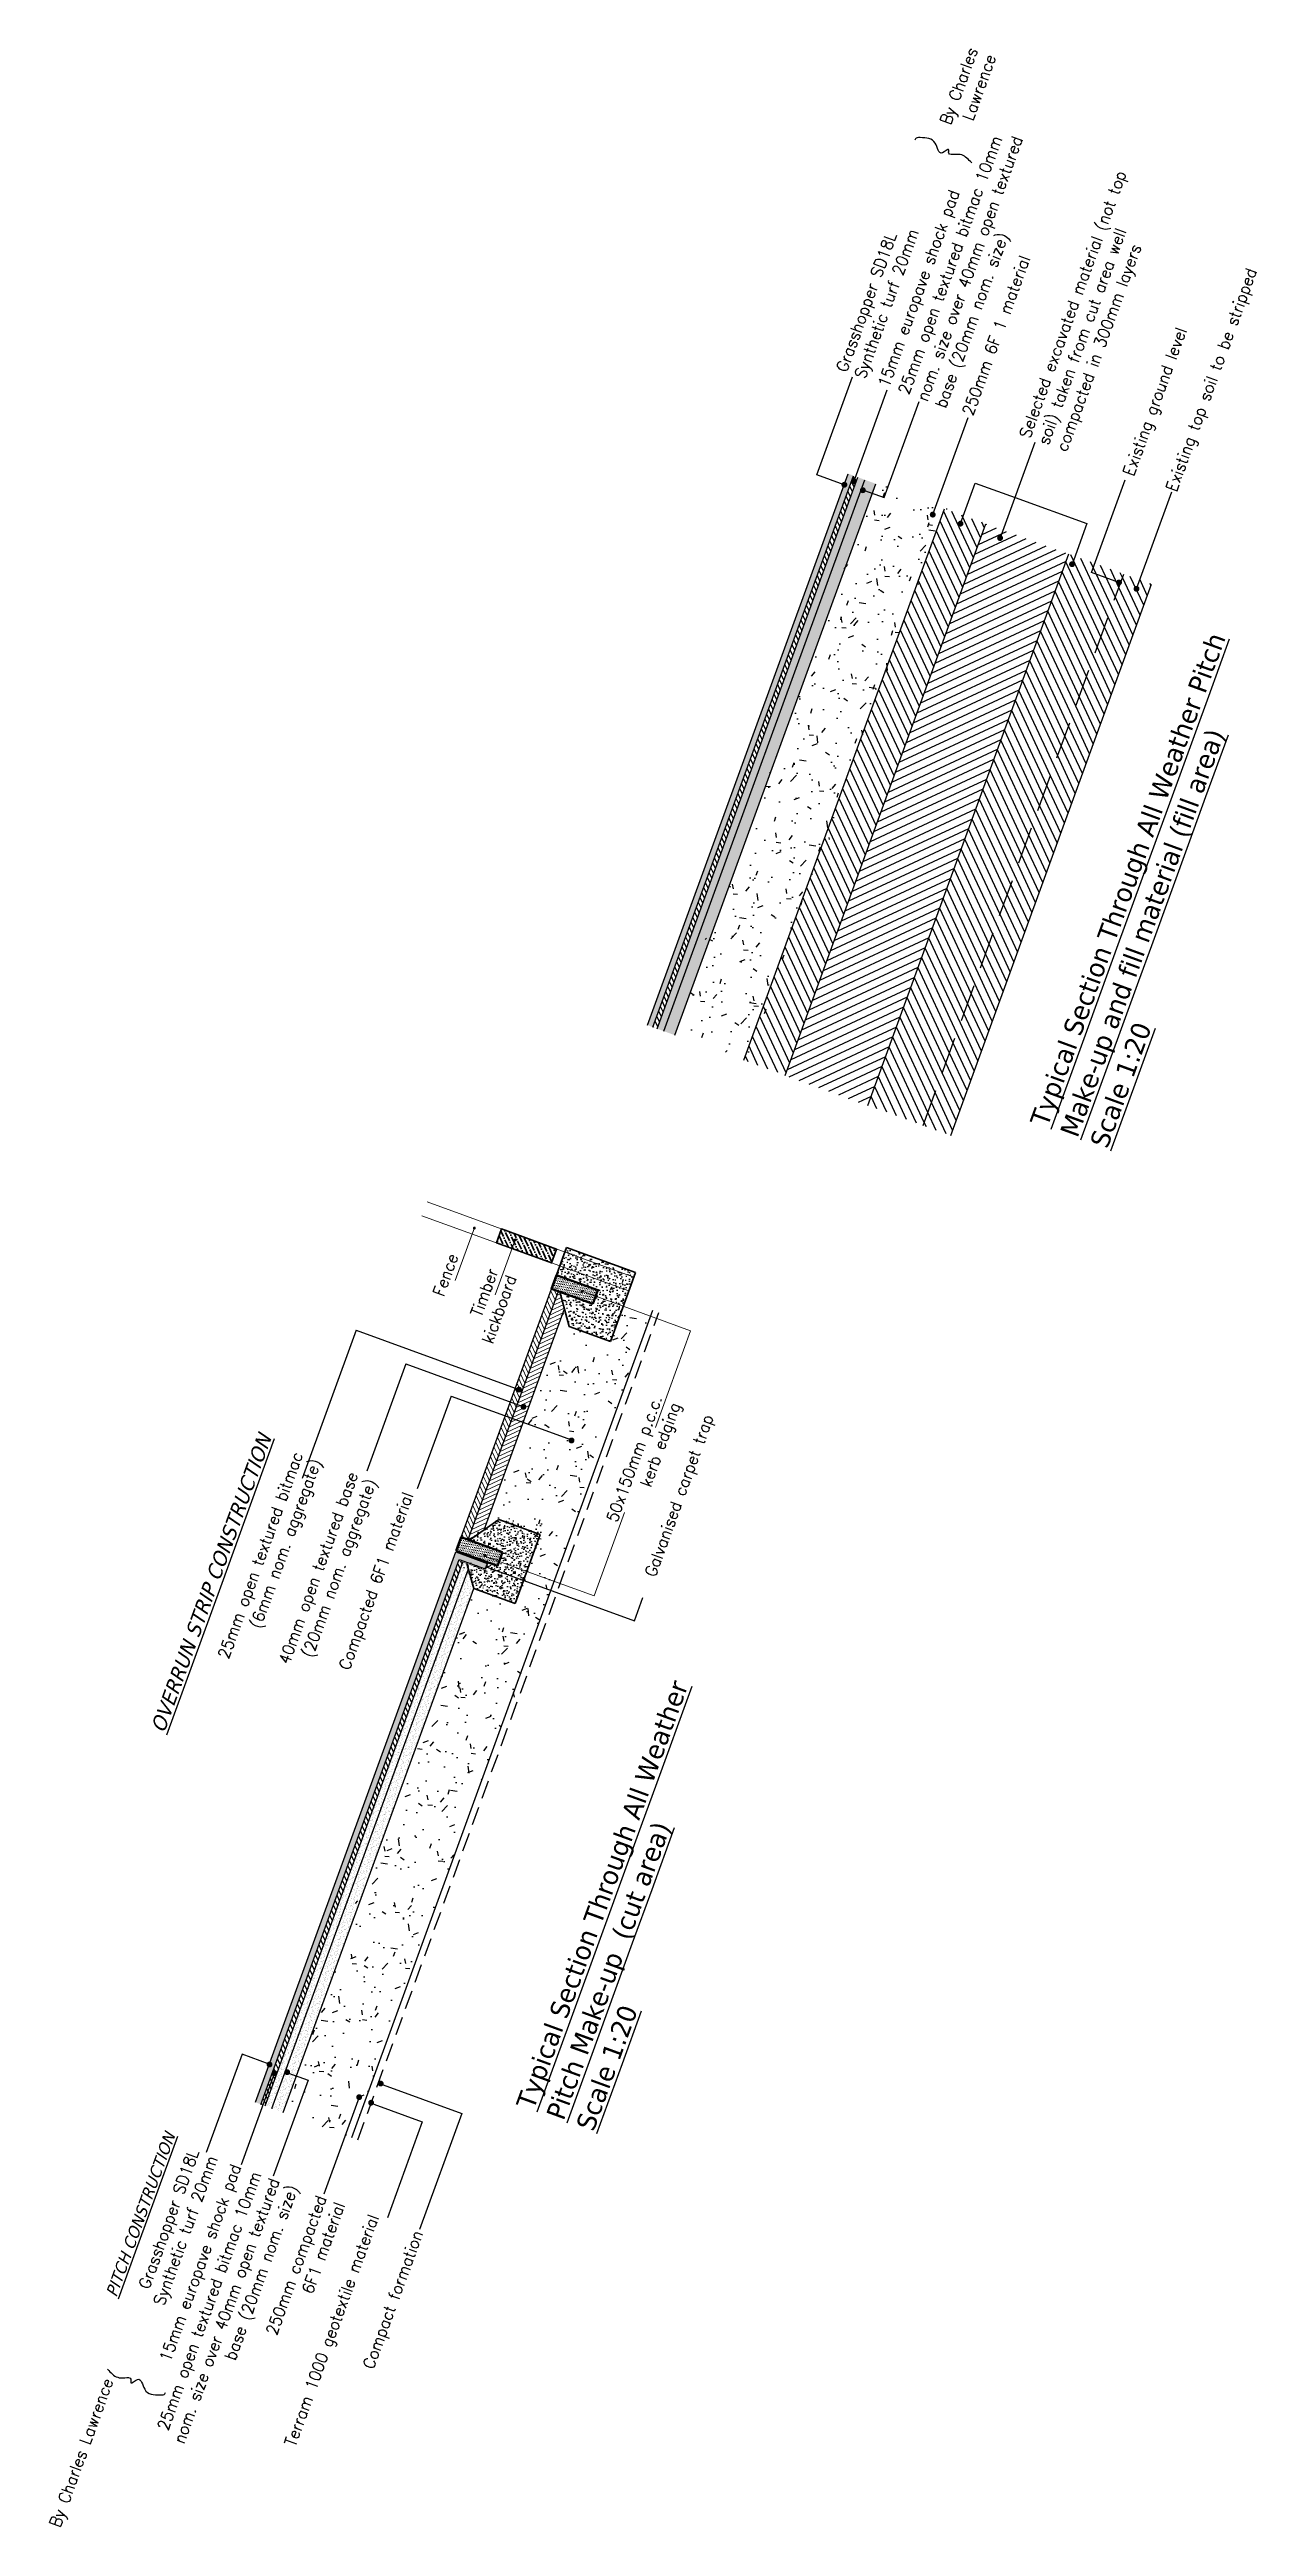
# Model space of a CAD drawing. Header units: millimetres. Extents: x 521005098 to 521837086, y 174609906 to 175681253.
# Drawn here: x 521824912 to 521829026, y 175359844 to 175368285 of the extents above; entities that cross this region are included whole.
import ezdxf

# ---------------------------------------------------------------- set-up
doc = ezdxf.new("R2010")
doc.units = ezdxf.units.MM
doc.header["$LTSCALE"] = 200
doc.linetypes.add('HIDDEN', pattern=[9.525, 6.35, -3.175])
for name, color, linetype in [('Edging detail', 250, 'Continuous'), ('Fence&kickboards', 1, 'Continuous'), ('GT detail', 3, 'Continuous')]:
    doc.layers.add(name, color=color, linetype=linetype)
for name, color, linetype, lineweight in [('Fenceline', 7, 'Continuous', 13), ('Layer hatching', 252, 'Continuous', 13), ('Layers', 251, 'Continuous', 15), ('TEXT', 7, 'Continuous', 9)]:
    doc.layers.add(name, color=color, linetype=linetype, lineweight=lineweight)
doc.styles.add('GT1TO20', font='romans.shx', dxfattribs={"width": 0.95, "height": 40})
doc.styles.add('GT1TO200', font='romans.shx', dxfattribs={"width": 0.95, "height": 400})
doc.dimstyles.new('GTDIM', dxfattribs={"dimscale": 200, "dimtxt": 400, "dimasz": 2, "dimexe": 1, "dimexo": 1, "dimgap": 1, "dimtad": 2, "dimtih": 1, "dimtoh": 1, "dimdec": 0, "dimzin": 0, "dimdsep": 46, "dimtxsty": 'GT1TO200', "dimblk1": 'OBLIQUE', "dimblk2": 'OBLIQUE', "dimsah": 1, "dimcen": 3.5, "dimclrd": 7, "dimclre": 7, "dimclrt": 3, "dimadec": 0, "dimazin": 0, "dimtfac": 1, "dimtdec": 0, "dimtofl": 0, "dimtmove": 0, "dimatfit": 3, "dimldrblk": 'OBLIQUE', "dimfxl": 1, "dimtolj": 1, "dimtzin": 0, "dimarcsym": 0})
pattern_1 = [(115, (521536787.357, 175131920.695), (-23.0202178, -10.7345038), [])]
pattern_2 = [(50, (0, 0), (182.184668996, -15.93908554), [19.05, -209.55]), (355, (0, 0), (-35.242825976, 191.05664288), [15.24, -167.64]), (100.451, (15.18, -1.33), (146.942501666, 175.11668782), [16.19, -178.09]), (46.1842, (0, 50.8), (271.07904089, -42.04232793), [28.575, -314.325]), (96.6356, (22.6, 47.3), (237.40423447, 247.42555589), [24.285, -267.135]), (351.184, (0, 50.8), (237.40460581, 247.42511786), [22.86, -251.46]), (21, (25.4, 38.1), (151.614879835, -102.265518517), [19.05, -209.55]), (326, (25.4, 38.1), (61.80202835, 184.18796612), [15.24, -167.64]), (71.4514, (38.03, 29.58), (213.41649077, 81.922857716), [16.19, -178.09]), (37.5, (0, 0), (3.0886032506, 84.555038873), [0, -165.608, 0, -170.18, 0, -168.275]), (7.5, (0, 0), (66.81966251, 100.180574818), [0, -97.028, 0, -161.798, 0, -64.135]), (327.5, (-56.64, 0), (135.590595167, -5.728743993), [0, -63.5, 0, -198.12, 0, -262.89]), (317.5, (-82.04, 0), (148.129181386, 25.426491033), [0, -82.55, 0, -131.572, 0, -186.69])]

msp = doc.modelspace()

# ---------------------------------------------------------------- texts
at = {"layer": 'GT detail', "style": 'GT1TO20'}
for s, insert, char_height, width, attachment_point, rotation in [('By Charles Lawrence', (521828038.6999, 175368296.35137), 40, 331.131252, 3, 70), ('25mm open textured bitmac 10mm nom. size over 40mm open textured base (20mm nom. size)', (521827802.83228, 175367119.57915), 40, 1082.9376099, 1, 70), ('Selected excavated material (not top soil) taken from cut area well compacted in 300mm layers', (521828215.69218, 175366971.21373), 40, 1055.0568056, 1, 70), ('15mm europave shock pad', (521827734.16044, 175367144.57366), 40, 887.8767519, 1, 70), ('Grasshopper SD18L Synthetic turf 20mm ', (521827591.17156, 175367196.61736), 40, 772.1582, 1, 70), ('250mm 6F 1 material', (521828021.12544, 175367047.91635), 40, 560.025, 1, 70), ('Existing top soil to be stripped', (521828715.02504, 175366789.47143), 40, 932.7278, 1, 69.99999997), ('Existing ground level', (521828569.03143, 175366842.60876), 40, 932.7278, 1, 69.99999997), ('{\\fVerdana|b0|i0|c0|p34;\\L\\C7;Typical Section Through All Weather Pitch Make-up and fill material (fill area)\\PScale 1:20}', (521828252.28577, 175364633.11628), 65, 1777.178187, 1, 70), ('Fence', (521826268.18671, 175364186.22893), 40, 1479.8506, 3, 70), ('Timber\\Pkickboard', (521826403.9671, 175364136.80891), 40, 1479.8506, 3, 70), ('50x150mm p.c.c.\\Pkerb edging', (521826963.01281, 175363702.63579), 40, 1479.8506, 3, 70), ('{\\fVerdana|b0|i1|c0|p34;\\LOVERRUN STRIP CONSTRUCTION}', (521825622.767, 175363572.04075), 50, 1479.8506, 3, 70), ('Galvanised carpet trap', (521827138.23305, 175363638.86084), 40, 1479.8506, 3, 70), ('\\P25mm open textured bitmac\\P(6mm nom. aggregate)\\P\\P40mm open textured base\\P(20mm nom. aggregate)\\P\\PCompacted 6F1 material', (521825675.96885, 175363533.22669), 40, 1479.8506, 3, 70), ('{\\fVerdana|b0|i0|c0|p34;\\L\\C7;Typical Section Through All Weather Pitch Make-up  (cut area)\\PScale 1:20}', (521826500.93958, 175361283.83446), 65, 1713.8957433, 1, 70), ('{\\fVerdana|b0|i1|c0|p34;\\LPITCH CONSTRUCTION}', (521825303.81939, 175361191.17026), 40, 1479.8506, 3, 70), ('Grasshopper SD18L Synthetic turf 20mm ', (521825385.17287, 175361135.68577), 40, 772.1582, 3, 70), ('25mm open textured bitmac 10mm nom. size over 40mm open textured base (20mm nom. size)', (521825596.83359, 175361058.64757), 40, 1082.9376099, 3, 69.999999994), ('15mm europave shock pad', (521825528.16175, 175361083.64207), 40, 887.8767519, 3, 69.999999994), ('250mm compacted 6F1 material', (521825819.58051, 175360977.57432), 40, 560.025, 3, 70), ('Terram 1000 geotextile material', (521825997.49194, 175360912.81985), 40, 810.0346, 3, 69.999999994), ('Compact formation', (521826148.10148, 175360858.00247), 40, 810.0346, 3, 69.999999994), ('By Charles Lawrence', (521825092.41002, 175360353.96525), 40, 559.5085232, 3, 70)]:
    msp.add_mtext(s, dxfattribs=dict(at, insert=insert, char_height=char_height, width=width, attachment_point=attachment_point, rotation=rotation))

# ---------------------------------------------------------------- blocks, each defined once
blk = doc.blocks.new('_OBLIQUE')
at = {"color": 0, "linetype": 'ByBlock'}
blk.add_line((-0.5, -0.5), (0.5, 0.5), dxfattribs=at)

# ---------------------------------------------------------------- hatches: boundary and pattern name
at = {"layer": 'Edging detail', "lineweight": 35}
h = msp.add_hatch(dxfattribs=at)
h.set_pattern_fill('ANSI36', scale=100, angle=70, style=0)
h.set_pattern_definition([(115, (521828705.325, 175360339.833), (-20.573622, 14.542755), [31.25, -6.25, 0, -6.25])])
h.paths.add_polyline_path([(521826623.04971, 175364150.54388), (521826640.15072, 175364197.52851), (521826452.2122, 175364265.93254), (521826435.11119, 175364218.94791)])
at = {"layer": 'Edging detail'}
h = msp.add_hatch(dxfattribs=at)
h.set_pattern_fill('AR-CONC', color=253, scale=0.19958, angle=140.081297584, style=0)
h.set_pattern_definition([(190.0813, (521833359.503, 175339293.188), (-25.84552, 25.772278), [3.802, -41.82202]), (135.0813, (521833359.503, 175339293.188), (-19.074146, -33.758444), [3.0416, -33.457615]), (240.5323, (521833357.35, 175339295.335), (-44.919657, -7.98595), [3.2312, -35.543227]), (186.2655, (521833352.997, 175339285.41), (-36.10945, 41.15263), [5.703, -62.73303]), (236.7169, (521833349.99, 175339288.84), (-68.02719, -7.46872), [4.8468, -53.31484]), (131.2653, (521833352.997, 175339285.41), (-68.0272, -7.4686), [4.5624, -50.18642]), (161.0813, (521833350.735, 175339290.61), (-10.110354, 35.0711), [3.802, -41.82202]), (106.0813, (521833350.735, 175339290.61), (-33.04904, -20.27847), [3.0416, -33.457615]), (211.5327, (521833349.893, 175339293.53), (-43.159385, 14.792513), [3.2312, -35.543227]), (177.5813, (521833359.503, 175339293.188), (-11.3017826, -12.547207), [0, -33.052068, 0, -33.964548, 0, -33.584348]), (147.5813, (521833359.503, 175339293.188), (-23.058212, -6.776921), [0, -19.364862, 0, -32.291667, 0, -12.800072]), (107.5813, (521833368.173, 175339285.933), (-20.021051, 18.24206), [0, -12.673339, 0, -39.540817, 0, -52.467623]), (97.5813, (521833372.06, 175339282.68), (-25.93039, 15.07898), [0, -16.47534, 0, -26.259158, 0, -37.259616])])
h.paths.add_polyline_path([(521826823.81067, 175363882.69404), (521826683.0803, 175363933.68969), (521826651.40323, 175364051.3079), (521826763.98752, 175364010.51138), (521826780.98607, 175364057.42151), (521826640.2557, 175364108.41715), (521826674.2528, 175364202.23739), (521826908.80341, 175364117.24465)])
at = {"layer": 'Edging detail', "lineweight": 9}
h = msp.add_hatch(dxfattribs=at)
h.set_pattern_fill('DOTS', scale=100, angle=70, style=0)
h.set_pattern_definition([(70, (521829002.131, 175361155.302), (-4.804266, 5.074165), [0, -6.25])])
h.paths.add_polyline_path([(521826639.8082, 175364108.87329), (521826622.70718, 175364061.88865), (521826650.89796, 175364051.62805), (521826763.66108, 175364010.58563), (521826780.76208, 175364057.57026)])
h = msp.add_hatch(dxfattribs=at)
h.set_pattern_fill('DOTS', color=8, scale=100, angle=70, style=0)
h.set_pattern_definition([(70, (521828677.212, 175360262.594), (-4.804266, 5.074165), [0, -6.25])])
h.paths.add_polyline_path([(521826314.88906, 175363216.1653), (521826297.78805, 175363169.18066), (521826325.97883, 175363158.92006), (521826438.74194, 175363117.87765), (521826455.84295, 175363164.86228)])
at = {"layer": 'Edging detail'}
h = msp.add_hatch(dxfattribs=at)
h.set_pattern_fill('AR-CONC', color=253, scale=0.19958, angle=140.081297584, style=0)
h.set_pattern_definition([(190.0812975845, (0, 0), (-25.8455212235, 25.7722779802), [3.802001667, -41.822018337]), (135.0812975845, (0, 0), (-19.0741460446, -33.7584435926), [3.0416013336, -33.4576146696]), (240.5322975845, (-2.154, 2.148), (-44.919656726, -7.985948162), [3.2312024666, -35.5432271326]), (186.2654975845, (-6.506, -7.776), (-36.1094482024, 41.152632288), [5.7030025005, -62.7330275055]), (236.716897584, (-9.515, -4.347), (-68.0271942186, -7.4687173556), [4.8468037, -53.314840699]), (131.265297584, (-6.506, -7.776), (-68.027194962, -7.468602748), [4.5624020004, -50.1864220044]), (161.0812975845, (-8.767, -2.58), (-10.1103539029, 35.0710995488), [3.802001667, -41.822018337]), (106.0812975845, (-8.767, -2.58), (-33.0490422457, -20.278470548), [3.0416013336, -33.4576146696]), (211.5326975845, (-9.61, 0.344), (-43.1593847786, 14.7925127672), [3.2312024666, -35.5432271326]), (177.5812975845, (0, 0), (-11.30178258102, -12.54720719422), [0, -33.0520678251, 0, -33.9645482252, 0, -33.5843480585]), (147.5812975845, (0, 0), (-23.05821192976, -6.776920775), [0, -19.3648618239, 0, -32.2916674917, 0, -12.8000722789]), (107.5812975845, (8.67, -7.254), (-20.0210511405, 18.24205986266), [0, -12.67333889, 0, -39.5408173368, 0, -52.4676230046]), (97.5812975845, (12.558, -10.507), (-25.9303906287, 15.0789790759), [0, -16.475340557, 0, -26.2591581801, 0, -37.2596163366])])
h.paths.add_polyline_path([(521826357.5553, 175363041.00939), (521826334.94007, 175363125.45762), (521826398.0333, 175363102.49356), (521826407.73966, 175363129.16155), (521826438.74194, 175363117.87765), (521826455.84295, 175363164.86228), (521826343.07983, 175363205.90469), (521826443.06033, 175363275.93255), (521826584.01423, 175363224.62952), (521826498.50919, 175362989.70637)])
at = {"layer": 'GT detail'}
h = msp.add_hatch(dxfattribs=at)
h.set_pattern_fill('ANGLE', color=8, scale=2, angle=130.687099675, style=0)
h.set_pattern_definition([(70, (521536787.357, 175131920.695), (-13.1275059, 4.7780214), [10.16, -3.81]), (160, (521536787.357, 175131920.695), (-4.7780214, -13.1275059), [10.16, -3.81])])
h.paths.add_polyline_path([(521827633.78844, 175366839.81155), (521826949.74815, 175364960.42631), (521826968.542, 175364953.58591), (521827652.58229, 175366832.97115)])
h = msp.add_hatch(dxfattribs=at)
h.set_pattern_fill('ANSI31', color=8, scale=4, angle=130.687099675, style=0)
h.set_pattern_definition([(115, (521536787.357, 175131920.695), (-11.5101089, -5.3672519), [])])
h.paths.add_polyline_path([(521827666.67768, 175366827.84085), (521827652.58229, 175366832.97115), (521826968.542, 175364953.58591), (521826982.63739, 175364948.4556)])
h = msp.add_hatch(dxfattribs=at)
h.set_pattern_fill('AR-SAND', color=8, scale=0.3, angle=130.687099675, style=0)
h.set_pattern_definition([(107.5, (521536787.357, 175131920.695), (-13.9611131, 4.5706143), [0, -11.5824, 0, -12.954, 0, -12.3825]), (77.5, (521536787.357, 175131920.695), (-15.5954772, 20.0274701), [0, -6.2484, 0, -10.4394, 0, -4.0005]), (37.5, (521536784.152, 175131911.888), (8.07554437, 22.3134372), [0, -3.81, 0, -13.716, 0, -17.907]), (27.5, (521536784.152, 175131911.888), (1.5499994, 23.8126405), [0, -1.905, 0, -8.9916, 0, -10.287])])
h.paths.add_polyline_path([(521827727.7577, 175366805.60954), (521827666.67768, 175366827.84085), (521826982.63739, 175364948.4556), (521827043.71741, 175364926.22429)])
h = msp.add_hatch(dxfattribs=at)
h.set_pattern_fill('AR-CONC', color=8, style=0)
h.set_pattern_definition(pattern_2)
h.paths.add_polyline_path([(521827962.68085, 175366720.1045), (521827727.7577, 175366805.60954), (521827043.71741, 175364926.22429), (521827278.64056, 175364840.71926)])
h = msp.add_hatch(dxfattribs=at)
h.set_pattern_fill('ANSI31', color=8, scale=8, angle=130.687099675, style=0)
h.set_pattern_definition(pattern_1)
h.paths.add_polyline_path([(521828103.63475, 175366668.80148), (521827962.68085, 175366720.1045), (521827278.64056, 175364840.71926), (521827419.59446, 175364789.41624)])
h = msp.add_hatch(dxfattribs=at)
h.set_pattern_fill('ANSI31', color=8, scale=8, angle=220.687099675, style=0)
h.set_pattern_definition([(205, (521536787.357, 175131920.695), (10.7345038, -23.0202178), [])])
h.paths.add_polyline_path([(521828103.63475, 175366668.80148), (521827419.59446, 175364789.41624), (521827701.50224, 175364686.81019), (521828385.54253, 175366566.19544)])
h = msp.add_hatch(dxfattribs=at)
h.set_pattern_fill('ANSI31', color=8, scale=8, angle=130.687099675, style=0)
h.set_pattern_definition(pattern_1)
h.paths.add_polyline_path([(521828573.48106, 175366497.79141), (521828385.54253, 175366566.19544), (521827701.50224, 175364686.81019), (521827889.44077, 175364618.40617)])
h = msp.add_hatch(dxfattribs=at)
h.set_pattern_fill('ANSI31', color=8, scale=8, angle=130.687099675, style=0)
h.set_pattern_definition(pattern_1)
h.paths.add_polyline_path([(521828573.48106, 175366497.79141), (521827889.44077, 175364618.40617), (521827983.41003, 175364584.20415), (521828667.45032, 175366463.58939)])
h = msp.add_hatch(dxfattribs=at)
h.set_pattern_fill('AR-CONC', color=8, style=0)
h.set_pattern_definition(pattern_2)
h.paths.add_polyline_path([(521825707.71703, 175361255.59341), (521826357.5553, 175363041.00939), (521826498.50919, 175362989.70637), (521826584.01423, 175363224.62952), (521826443.06033, 175363275.93255), (521826393.07008, 175363240.91862), (521826666.6862, 175363992.67272), (521826682.47443, 175363933.71738), (521826823.42833, 175363882.41436), (521826875.56902, 175364025.66972), (521826968.70061, 175363989.16624), (521825942.64018, 175361170.08837)])
h = msp.add_hatch(dxfattribs=at)
h.set_pattern_fill('ANGLE', color=8, scale=2, style=0)
h.set_pattern_definition([(70, (-1581.22, 575.517), (-13.12750591238, 4.77802140226), [10.16, -3.81]), (160, (-1581.22, 575.517), (-4.77802140226, -13.12750591238), [10.16, -3.81])])
h.paths.add_polyline_path([(521825613.74776, 175361289.79542), (521825632.54162, 175361282.95502), (521826308.40661, 175363139.87884), (521826397.04104, 175363107.61854), (521826403.88144, 175363126.41239), (521826296.45316, 175363165.51309)])
at = {"layer": 'Layer hatching'}
h = msp.add_hatch(dxfattribs=at)
h.set_pattern_fill('ANSI31', color=256, scale=100, angle=70, style=0)
h.set_pattern_definition([(115, (521836425.395, 175306440.132), (-11.3288473, -5.2827283), [])])
h.paths.add_polyline_path([(521826488.74761, 175363620.74265), (521826465.2553, 175363629.29315), (521826314.88906, 175363216.1653), (521826338.38137, 175363207.61479)])
h.paths.add_polyline_path([(521826505.84862, 175363667.72728), (521826482.35631, 175363676.27778), (521826465.2553, 175363629.29315), (521826488.74761, 175363620.74265)])
h.paths.add_polyline_path([(521826622.70719, 175364061.88865), (521826499.45732, 175363723.26241), (521826509.59964, 175363719.57091, -0.1989123011), (521826510.89232, 175363720.98163, -1.4966053883), (521826511.09382, 175363716.36663, -0.4142137788), (521826509.59964, 175363719.57091), (521826499.45732, 175363723.26241), (521826482.35631, 175363676.27778), (521826505.84862, 175363667.72728), (521826646.1995, 175364053.33815)])
h = msp.add_hatch(dxfattribs=at)
h.set_pattern_fill('ANSI31', color=256, scale=100, angle=160, style=0)
h.set_pattern_definition([(205, (521836425.395, 175306440.132), (5.2827283, -11.3288473), [])])
h.paths.add_polyline_path([(521826526.33532, 175363607.06184), (521826488.74761, 175363620.74265), (521826338.38137, 175363207.61479), (521826343.07983, 175363205.90469), (521826393.07008, 175363240.91862)])
h.paths.add_polyline_path([(521826505.84862, 175363667.72728), (521826522.88324, 175363661.52718, -0.4142131574), (521826526.08752, 175363663.02136, -1), (521826524.37743, 175363658.3229, -0.4142139534), (521826522.88324, 175363661.52718), (521826505.84862, 175363667.72728), (521826488.74761, 175363620.74265), (521826526.33532, 175363607.06184), (521826666.6862, 175363992.67271), (521826650.89797, 175364051.62805), (521826646.1995, 175364053.33815)])

# ---------------------------------------------------------------- linework, layer by layer
at = {"layer": 'Edging detail', "color": 7, "lineweight": 35}
for p, q in [((521826622.70719, 175364061.88865), (521826674.01021, 175364202.84255)), ((521826908.93336, 175364117.33751), (521826674.01021, 175364202.84255)), ((521826650.89797, 175364051.62805), (521826682.47443, 175363933.71738)), ((521826908.93336, 175364117.33751), (521826874.73135, 175364023.36825)), ((521826874.73135, 175364023.36825), (521826823.42833, 175363882.41436)), ((521826823.42833, 175363882.41436), (521826682.47443, 175363933.71738)), ((521826343.07983, 175363205.90469), (521826443.06033, 175363275.93255)), ((521826584.01423, 175363224.62952), (521826443.06033, 175363275.93255)), ((521826584.01423, 175363224.62952), (521826498.50919, 175362989.70637)), ((521826334.74873, 175363126.17208), (521826357.5553, 175363041.00939)), ((521826498.50919, 175362989.70637), (521826357.5553, 175363041.00939))]:
    msp.add_line(p, q, dxfattribs=at)
at = {"layer": 'Edging detail', "color": 7, "lineweight": 50}
for p, q in [((521826622.70719, 175364061.88865), (521826639.80819, 175364108.87329)), ((521826763.66108, 175364010.58563), (521826622.70719, 175364061.88865)), ((521826639.80819, 175364108.87329), (521826780.76209, 175364057.57027)), ((521826639.80819, 175364108.87329), (521826667.99897, 175364098.61268)), ((521826780.76209, 175364057.57027), (521826763.66108, 175364010.58563)), ((521826297.78805, 175363169.18067), (521826314.88906, 175363216.1653)), ((521826314.88906, 175363216.1653), (521826455.84295, 175363164.86228)), ((521826314.88906, 175363216.1653), (521826343.07983, 175363205.90469)), ((521826438.74194, 175363117.87765), (521826297.78805, 175363169.18067)), ((521826455.84295, 175363164.86228), (521826438.74194, 175363117.87765))]:
    msp.add_line(p, q, dxfattribs=at)
at = {"layer": 'Edging detail', "color": 7}
for p, q in [((521826622.70719, 175364061.88865), (521826650.89797, 175364051.62805)), ((521826297.78805, 175363169.18067), (521826325.97883, 175363158.92006))]:
    msp.add_line(p, q, dxfattribs=at)
at = {"layer": 'Edging detail', "color": 8, "lineweight": 5}
for p, q in [((521826336.25331, 175363124.88475), (521826336.25331, 175363124.88475)), ((521826377.03763, 175363139.30193), (521826377.03763, 175363139.30193)), ((521826397.97208, 175363132.15773), (521826397.97208, 175363132.15773)), ((521826411.11598, 175363181.14156), (521826411.11172, 175363181.38532)), ((521826411.77675, 175363180.90106), (521826411.15171, 175363181.39911)), ((521826346.74344, 175363082.30093), (521826346.74344, 175363082.30093)), ((521826366.84899, 175363114.60619), (521826366.84899, 175363114.60619)), ((521826402.67671, 175363115.61597), (521826402.67671, 175363115.61597)), ((521826448.97555, 175363096.82354), (521826448.97555, 175363096.82354))]:
    msp.add_line(p, q, dxfattribs=at)
at = {"layer": 'Edging detail', "color": 7, "lineweight": 35}
msp.add_lwpolyline([(521826435.11119, 175364218.94791), (521826452.2122, 175364265.93254), (521826640.15072, 175364197.52851), (521826623.04971, 175364150.54388)], close=True, dxfattribs=at)
at = {"layer": 'Fence&kickboards', "color": 38}
for p, q in [((521826435.28277, 175364219.4193), (521826452.38377, 175364266.40393)), ((521826623.04972, 175364150.54388), (521826435.11119, 175364218.94791))]:
    msp.add_line(p, q, dxfattribs=at)
at = {"layer": 'Fence&kickboards'}
msp.add_line((521826623.04972, 175364150.54388), (521826640.15072, 175364197.52851), dxfattribs=at)
at = {"layer": 'Fenceline'}
for p, q in [((521826181.39418, 175364311.29335), (521826886.16365, 175364054.77824)), ((521826198.49519, 175364358.27798), (521826903.26466, 175364101.76287))]:
    msp.add_line(p, q, dxfattribs=at)
at = {"layer": 'GT detail'}
for p, q in [((521827527.03554, 175366835.6813), (521827648.80681, 175367170.24512)), ((521827652.71627, 175366812.54596), (521827766.71625, 175367125.75834)), ((521827756.28163, 175366758.66253), (521827875.40219, 175367085.94358)), ((521827922.14966, 175366700.36011), (521828042.52539, 175367031.08969)), ((521828151.90079, 175366618.64336), (521828271.66399, 175366947.69006)), ((521826949.74815, 175364960.42631), (521827633.78844, 175366839.81155)), ((521826968.542, 175364953.58591), (521827652.58229, 175366832.97115)), ((521826982.63739, 175364948.4556), (521827666.67768, 175366827.84085)), ((521827006.12971, 175364939.9051), (521827690.16999, 175366819.29034)), ((521827043.71741, 175364926.22429), (521827727.7577, 175366805.60954)), ((521827620.03548, 175366801.83209), (521827527.03554, 175366835.6813)), ((521827689.74046, 175366782.88153), (521827756.28163, 175366758.66253)), ((521828016.8222, 175366669.62702), (521828067.20029, 175366808.03969)), ((521828067.20029, 175366808.03969), (521828202.86352, 175366758.66231)), ((521828202.86352, 175366758.66231), (521828447.69613, 175366669.55053)), ((521828463.04793, 175366502.79006), (521828578.30356, 175366819.45232)), ((521828616.85497, 175366447.50805), (521828737.2307, 175366778.23764)), ((521827278.64056, 175364840.71926), (521827962.68085, 175366720.1045)), ((521827419.59446, 175364789.41624), (521828103.63475, 175366668.80148)), ((521828447.69613, 175366669.55053), (521828396.86813, 175366529.90174)), ((521827701.50224, 175364686.81019), (521828385.54253, 175366566.19544)), ((521828556.04788, 175366468.94085), (521828463.04793, 175366502.79006)), ((521827983.41003, 175364584.20415), (521828667.45032, 175366463.58939)), ((521826314.88906, 175363216.1653), (521826622.70719, 175364061.88865)), ((521826338.38137, 175363207.61479), (521826646.61999, 175364054.49344)), ((521825942.64018, 175361170.08837), (521826968.70061, 175363989.16624)), ((521826393.07008, 175363240.91862), (521826667.10669, 175363993.82801)), ((521825956.90009, 175363920.73709), (521825772.87069, 175363415.12047)), ((521825956.90009, 175363920.73709), (521826511.94887, 175363718.71586)), ((521826125.8048, 175363806.05192), (521825992.9111, 175363440.92947)), ((521826125.8048, 175363806.05192), (521826525.23248, 175363660.67213)), ((521826280.3366, 175363696.59805), (521826165.31485, 175363380.5784)), ((521826280.3366, 175363696.59805), (521826690.43918, 175363547.33292)), ((521825613.74776, 175361289.79542), (521826296.45316, 175363165.51309)), ((521825632.54162, 175361282.95502), (521826308.40661, 175363139.87884)), ((521825646.63701, 175361277.82472), (521826320.97094, 175363130.54196)), ((521826296.45316, 175363165.51309), (521826403.88144, 175363126.41239)), ((521826308.40661, 175363139.87884), (521826397.04104, 175363107.61854)), ((521826403.88144, 175363126.41239), (521826397.04104, 175363107.61854)), ((521825670.12932, 175361269.27422), (521826339.5116, 175363108.38691)), ((521825707.71703, 175361255.59341), (521826357.5553, 175363041.00939)), ((521825568.04705, 175361453.40467), (521825446.27578, 175361118.84085)), ((521825661.047, 175361419.55546), (521825568.04705, 175361453.40467)), ((521825679.19519, 175361390.34135), (521825565.1952, 175361077.12897)), ((521825793.16646, 175361365.04792), (521825674.0459, 175361037.76687)), ((521825726.62529, 175361389.26693), (521825793.16646, 175361365.04792)), ((521825967.16552, 175361307.43825), (521825846.78979, 175360976.70867)), ((521826016.69717, 175361283.6894), (521826182.46571, 175361223.35458)), ((521826049.18058, 175361349.1464), (521826316.76083, 175361251.75515)), ((521826182.46571, 175361223.35458), (521826063.34515, 175360896.07353)), ((521826316.76083, 175361251.75515), (521826172.80296, 175360856.23415))]:
    msp.add_line(p, q, dxfattribs=at)
at = {"layer": 'GT detail', "color": 7, "linetype": 'HIDDEN', "ltscale": 0.1}
msp.add_line((521827889.44077, 175364618.40617), (521828573.48106, 175366497.79141), dxfattribs=at)
at = {"layer": 'GT detail', "color": 6, "linetype": 'HIDDEN', "ltscale": 0.05}
msp.add_line((521825962.75963, 175361162.43598), (521826988.92596, 175363981.80481), dxfattribs=at)
at = {"layer": 'GT detail', "color": 8}
for p, q in [((521826312.3733, 175363106.92015), (521826303.40821, 175363126.14585)), ((521826318.51616, 175363123.79751), (521826314.22649, 175363132.99674)), ((521826323.7947, 175363126.4367), (521826323.7947, 175363126.4367)), ((521826324.06825, 175363122.91974), (521826324.06825, 175363122.91974)), ((521826325.42065, 175363129.02003), (521826325.42065, 175363129.02003)), ((521826325.48446, 175363127.31633), (521826325.48446, 175363127.31633)), ((521826328.94156, 175363124.07487), (521826328.94156, 175363124.07487)), ((521826335.01011, 175363155.28083), (521826335.01011, 175363155.28083)), ((521826341.2037, 175363152.18259), (521826341.2037, 175363152.18259)), ((521826344.1415, 175363123.09018), (521826344.1415, 175363123.09018)), ((521826345.76206, 175363150.14382), (521826345.76206, 175363150.14382)), ((521826349.97167, 175363149.38837), (521826349.97167, 175363149.38837)), ((521826359.72317, 175363145.5732), (521826359.72317, 175363145.5732)), ((521826361.37487, 175363145.99969), (521826361.37487, 175363145.99969)), ((521826370.39276, 175363142.34643), (521826370.39276, 175363142.34643)), ((521826373.68428, 175363141.00259), (521826373.68428, 175363141.00259)), ((521826387.6454, 175363136.43198), (521826387.6454, 175363136.43198)), ((521826281.65902, 175363022.53335), (521826272.69393, 175363041.75904)), ((521826287.80187, 175363039.41071), (521826278.83679, 175363058.6364)), ((521826293.94473, 175363056.28807), (521826284.97964, 175363075.51376)), ((521826300.08759, 175363073.16543), (521826291.1225, 175363092.39112)), ((521826291.22994, 175363040.46727), (521826291.22994, 175363040.46727)), ((521826292.44117, 175363041.2974), (521826292.44117, 175363041.2974)), ((521826294.99721, 175363052.25968), (521826294.99721, 175363052.25968)), ((521826306.23044, 175363090.04279), (521826297.26536, 175363109.26848)), ((521826298.01989, 175363054.57907), (521826298.01989, 175363054.57907)), ((521826298.78346, 175363060.89063), (521826298.78346, 175363060.89063)), ((521826300.35462, 175363045.21728), (521826300.35462, 175363045.21728)), ((521826300.82598, 175363040.6154), (521826300.82598, 175363040.6154)), ((521826301.90462, 175363069.02992), (521826301.90462, 175363069.02992)), ((521826302.04438, 175363046.09691), (521826302.04438, 175363046.09691)), ((521826302.50694, 175363049.08123), (521826302.50694, 175363049.08123)), ((521826303.07276, 175363074.57312), (521826303.07276, 175363074.57312)), ((521826303.59438, 175363069.90955), (521826303.59438, 175363069.90955)), ((521826305.29131, 175363038.22245), (521826305.29131, 175363038.22245)), ((521826305.36633, 175363079.7208), (521826305.36633, 175363079.7208)), ((521826306.09543, 175363076.8925), (521826306.09543, 175363076.8925)), ((521826306.15718, 175363042.12813), (521826306.15718, 175363042.12813)), ((521826307.50958, 175363048.22841), (521826307.50958, 175363048.22841)), ((521826308.90152, 175363062.92884), (521826308.90152, 175363062.92884)), ((521826309.26167, 175363067.36635), (521826309.26167, 175363067.36635)), ((521826309.76908, 175363058.42036), (521826309.76908, 175363058.42036)), ((521826310.02003, 175363050.24877), (521826310.02003, 175363050.24877)), ((521826310.63495, 175363062.32603), (521826310.63495, 175363062.32603)), ((521826311.1483, 175363096.88656), (521826311.1483, 175363096.88656)), ((521826311.57003, 175363074.06141), (521826311.57003, 175363074.06141)), ((521826311.98735, 175363068.42632), (521826311.98735, 175363068.42632)), ((521826312.12106, 175363098.00591), (521826312.12106, 175363098.00591)), ((521826312.74457, 175363056.32002), (521826312.74457, 175363056.32002)), ((521826313.12002, 175363097.87405), (521826313.12002, 175363097.87405)), ((521826314.17098, 175363099.20594), (521826314.17098, 175363099.20594)), ((521826314.24685, 175363078.61826), (521826314.24685, 175363078.61826)), ((521826315.03256, 175363051.51649), (521826315.03256, 175363051.51649)), ((521826315.11272, 175363082.52394), (521826315.11272, 175363082.52394)), ((521826315.60395, 175363086.95958), (521826315.60395, 175363086.95958)), ((521826316.46512, 175363088.62422), (521826316.46512, 175363088.62422)), ((521826316.46806, 175363044.51062), (521826316.46806, 175363044.51062)), ((521826316.97707, 175363085.24227), (521826316.97707, 175363085.24227)), ((521826318.05523, 175363053.83587), (521826318.05523, 175363053.83587)), ((521826318.46334, 175363117.59915), (521826318.46334, 175363117.59915)), ((521826318.72462, 175363098.81617), (521826318.72462, 175363098.81617)), ((521826319.14471, 175363054.99877), (521826319.14471, 175363054.99877)), ((521826319.22385, 175363119.2), (521826319.22385, 175363119.2)), ((521826319.32744, 175363075.15018), (521826319.32744, 175363075.15018)), ((521826319.59048, 175363102.72184), (521826319.59048, 175363102.72184)), ((521826320.69471, 175363078.81141), (521826320.69471, 175363078.81141)), ((521826320.83446, 175363055.8784), (521826320.83446, 175363055.8784)), ((521826320.86132, 175363039.87221), (521826320.86132, 175363039.87221)), ((521826320.94289, 175363108.82213), (521826320.94289, 175363108.82213)), ((521826322.18683, 175363105.78975), (521826322.18683, 175363105.78975)), ((521826322.24471, 175363102.62405), (521826322.24471, 175363102.62405)), ((521826322.24652, 175363121.51938), (521826322.24652, 175363121.51938)), ((521826322.38446, 175363079.69105), (521826322.38446, 175363079.69105)), ((521826323.1081, 175363073.82993), (521826323.1081, 175363073.82993)), ((521826323.20238, 175363119.01407), (521826323.20238, 175363119.01407)), ((521826323.22279, 175363062.79573), (521826323.22279, 175363062.79573)), ((521826323.93446, 175363103.50369), (521826323.93446, 175363103.50369)), ((521826325.05261, 175363107.55571), (521826325.05261, 175363107.55571)), ((521826325.36456, 175363038.39289), (521826325.36456, 175363038.39289)), ((521826326.08217, 175363093.4353), (521826326.08217, 175363093.4353)), ((521826326.13078, 175363076.14931), (521826326.13078, 175363076.14931)), ((521826326.23043, 175363042.29856), (521826326.23043, 175363042.29856)), ((521826326.70568, 175363051.7494), (521826326.70568, 175363051.7494)), ((521826327.58283, 175363048.39885), (521826327.58283, 175363048.39885)), ((521826328.81011, 175363060.03026), (521826328.81011, 175363060.03026)), ((521826328.93687, 175363062.18564), (521826328.93687, 175363062.18564)), ((521826329.56507, 175363082.38897), (521826329.56507, 175363082.38897)), ((521826329.84233, 175363058.59079), (521826329.84233, 175363058.59079)), ((521826330.36011, 175363083.8429), (521826330.36011, 175363083.8429)), ((521826330.42917, 175363039.94), (521826330.42917, 175363039.94)), ((521826330.70819, 175363062.49646), (521826330.70819, 175363062.49646)), ((521826331.18365, 175363096.14337), (521826331.18365, 175363096.14337)), ((521826331.91011, 175363107.65554), (521826331.91011, 175363107.65554)), ((521826332.06059, 175363068.59675), (521826332.06059, 175363068.59675)), ((521826332.42445, 175363113.02854), (521826332.42445, 175363113.02854)), ((521826333.28856, 175363070.57957), (521826333.28856, 175363070.57957)), ((521826334.20632, 175363098.46275), (521826334.20632, 175363098.46275)), ((521826334.32009, 175363078.7887), (521826334.32009, 175363078.7887)), ((521826335.0679, 175363050.7733), (521826335.0679, 175363050.7733)), ((521826335.18596, 175363082.69437), (521826335.18596, 175363082.69437)), ((521826336.14794, 175363101.21914), (521826336.14794, 175363101.21914)), ((521826336.38479, 175363040.96763), (521826336.38479, 175363040.96763)), ((521826336.53836, 175363088.79466), (521826336.53836, 175363088.79466)), ((521826337.01241, 175363084.49908), (521826337.01241, 175363084.49908)), ((521826337.1839, 175363058.22512), (521826337.1839, 175363058.22512)), ((521826337.93479, 175363064.78027), (521826337.93479, 175363064.78027)), ((521826338.07455, 175363041.84726), (521826338.07455, 175363041.84726)), ((521826338.09058, 175363053.09268), (521826338.09058, 175363053.09268)), ((521826338.79786, 175363098.9866), (521826338.79786, 175363098.9866)), ((521826339.48479, 175363088.59291), (521826339.48479, 175363088.59291)), ((521826339.62454, 175363065.6599), (521826339.62454, 175363065.6599)), ((521826340.04329, 175363088.86469), (521826340.04329, 175363088.86469)), ((521826340.66679, 175363047.17879), (521826340.66679, 175363047.17879)), ((521826340.89667, 175363039.12901), (521826340.89667, 175363039.12901)), ((521826341.17454, 175363089.47254), (521826341.17454, 175363089.47254)), ((521826343.14345, 175363073.08673), (521826343.14345, 175363073.08673)), ((521826343.52618, 175363077.81835), (521826343.52618, 175363077.81835)), ((521826345.4378, 175363038.56332), (521826345.4378, 175363038.56332)), ((521826346.05019, 175363045.99912), (521826346.05019, 175363045.99912)), ((521826346.16612, 175363075.40612), (521826346.16612, 175363075.40612)), ((521826346.30367, 175363042.46899), (521826346.30367, 175363042.46899)), ((521826347.24967, 175363066.00895), (521826347.24967, 175363066.00895)), ((521826347.60019, 175363069.81176), (521826347.60019, 175363069.81176)), ((521826347.65607, 175363048.56928), (521826347.65607, 175363048.56928)), ((521826348.97221, 175363061.44245), (521826348.97221, 175363061.44245)), ((521826349.91557, 175363058.76123), (521826349.91557, 175363058.76123)), ((521826351.14501, 175363053.6545), (521826351.14501, 175363053.6545)), ((521826354.62791, 175363042.60817), (521826354.62791, 175363042.60817)), ((521826370.8249, 175363110.36302), (521826370.8249, 175363110.36302)), ((521826250.94473, 175362938.14655), (521826241.97964, 175362957.37224)), ((521826257.08759, 175362955.02391), (521826248.1225, 175362974.2496)), ((521826263.23045, 175362971.90127), (521826254.26536, 175362991.12696)), ((521826258.12446, 175362954.21636), (521826258.12446, 175362954.21636)), ((521826259.81422, 175362955.09599), (521826259.81422, 175362955.09599)), ((521826269.3733, 175362988.77863), (521826260.40821, 175363008.00432)), ((521826262.69504, 175362963.00594), (521826262.69504, 175362963.00594)), ((521826265.71771, 175362965.32532), (521826265.71771, 175362965.32532)), ((521826266.00656, 175362966.30376), (521826266.00656, 175362966.30376)), ((521826275.51616, 175363005.65599), (521826266.55107, 175363024.88168)), ((521826267.307, 175362957.2604), (521826267.307, 175362957.2604)), ((521826267.78986, 175362959.24785), (521826267.78986, 175362959.24785)), ((521826268.17287, 175362961.16607), (521826268.17287, 175362961.16607)), ((521826269.33986, 175362983.06049), (521826269.33986, 175362983.06049)), ((521826269.52527, 175362967.26636), (521826269.52527, 175362967.26636)), ((521826269.9019, 175362953.94931), (521826269.9019, 175362953.94931)), ((521826270.77058, 175362985.31937), (521826270.77058, 175362985.31937)), ((521826271.78477, 175362977.4583), (521826271.78477, 175362977.4583)), ((521826272.65063, 175362981.36398), (521826272.65063, 175362981.36398)), ((521826272.76129, 175362984.58888), (521826272.76129, 175362984.58888)), ((521826273.79326, 175362987.63875), (521826273.79326, 175362987.63875)), ((521826274.00303, 175362987.46426), (521826274.00303, 175362987.46426)), ((521826276.24418, 175362973.54255), (521826276.24418, 175362973.54255)), ((521826276.26253, 175362997.65621), (521826276.26253, 175362997.65621)), ((521826276.59935, 175362973.67509), (521826276.59935, 175362973.67509)), ((521826276.91454, 175362963.99786), (521826276.91454, 175362963.99786)), ((521826277.1284, 175363001.56188), (521826277.1284, 175363001.56188)), ((521826278.46454, 175362987.8105), (521826278.46454, 175362987.8105)), ((521826278.4808, 175363007.66217), (521826278.4808, 175363007.66217)), ((521826278.6043, 175362964.87749), (521826278.6043, 175362964.87749)), ((521826278.84612, 175363007.63281), (521826278.84612, 175363007.63281)), ((521826279.10357, 175363004.18211), (521826279.10357, 175363004.18211)), ((521826279.96767, 175362961.73315), (521826279.96767, 175362961.73315)), ((521826280.01454, 175363011.62314), (521826280.01454, 175363011.62314)), ((521826280.1543, 175362988.69013), (521826280.1543, 175362988.69013)), ((521826280.7403, 175363017.85411), (521826280.7403, 175363017.85411)), ((521826281.60617, 175363021.75979), (521826281.60617, 175363021.75979)), ((521826281.7043, 175363012.50277), (521826281.7043, 175363012.50277)), ((521826281.8688, 175363009.95219), (521826281.8688, 175363009.95219)), ((521826282.73038, 175362962.26274), (521826282.73038, 175362962.26274)), ((521826282.82706, 175362992.37271), (521826282.82706, 175362992.37271)), ((521826284.67489, 175362995.98853), (521826284.67489, 175362995.98853)), ((521826285.68645, 175363023.01228), (521826285.68645, 175363023.01228)), ((521826285.75306, 175362964.58212), (521826285.75306, 175362964.58212)), ((521826286.57994, 175362969.02935), (521826286.57994, 175362969.02935)), ((521826286.7224, 175362980.01826), (521826286.7224, 175362980.01826)), ((521826286.92167, 175363029.94625), (521826286.92167, 175363029.94625)), ((521826287.38024, 175362957.43083), (521826287.38024, 175362957.43083)), ((521826288.12994, 175362992.84199), (521826288.12994, 175362992.84199)), ((521826288.24611, 175362961.33651), (521826288.24611, 175362961.33651)), ((521826289.58179, 175363010.65783), (521826289.58179, 175363010.65783)), ((521826289.59851, 175362967.43679), (521826289.59851, 175362967.43679)), ((521826289.67994, 175363016.65463), (521826289.67994, 175363016.65463)), ((521826289.94434, 175363032.26563), (521826289.94434, 175363032.26563)), ((521826290.2053, 175362968.97193), (521826290.2053, 175362968.97193)), ((521826290.80592, 175362984.57618), (521826290.80592, 175362984.57618)), ((521826291.85801, 175362977.62874), (521826291.85801, 175362977.62874)), ((521826292.72388, 175362981.53441), (521826292.72388, 175362981.53441)), ((521826292.75043, 175363018.30196), (521826292.75043, 175363018.30196)), ((521826293.06468, 175362999.6115), (521826293.06468, 175362999.6115)), ((521826293.8286, 175362986.89556), (521826293.8286, 175362986.89556)), ((521826293.92879, 175362957.16253), (521826293.92879, 175362957.16253)), ((521826294.07628, 175362987.6347), (521826294.07628, 175362987.6347)), ((521826295.70463, 175362973.77935), (521826295.70463, 175362973.77935)), ((521826295.92407, 175363030.25106), (521826295.92407, 175363030.25106)), ((521826296.33578, 175362997.82664), (521826296.33578, 175362997.82664)), ((521826296.63469, 175362972.9319), (521826296.63469, 175362972.9319)), ((521826296.78817, 175362987.8021), (521826296.78817, 175362987.8021)), ((521826297.20165, 175363001.73232), (521826297.20165, 175363001.73232)), ((521826297.25462, 175362997.59199), (521826297.25462, 175362997.59199)), ((521826297.39438, 175362974.65899), (521826297.39438, 175362974.65899)), ((521826298.55405, 175363007.8326), (521826298.55405, 175363007.8326)), ((521826298.80462, 175363021.40464), (521826298.80462, 175363021.40464)), ((521826298.88147, 175363006.88962), (521826298.88147, 175363006.88962)), ((521826298.94438, 175362998.47163), (521826298.94438, 175362998.47163)), ((521826299.64756, 175363018.44166), (521826299.64756, 175363018.44166)), ((521826300.49438, 175363022.28427), (521826300.49438, 175363022.28427)), ((521826300.68352, 175362975.44765), (521826300.68352, 175362975.44765)), ((521826300.81355, 175363018.02455), (521826300.81355, 175363018.02455)), ((521826301.67941, 175363021.93022), (521826301.67941, 175363021.93022)), ((521826301.90415, 175363009.209), (521826301.90415, 175363009.209)), ((521826302.76572, 175362961.51955), (521826302.76572, 175362961.51955)), ((521826303.03181, 175363028.03051), (521826303.03181, 175363028.03051)), ((521826303.5429, 175363006.08721), (521826303.5429, 175363006.08721)), ((521826303.82003, 175362954.9982), (521826303.82003, 175362954.9982)), ((521826304.16641, 175362964.40132), (521826304.16641, 175362964.40132)), ((521826304.71023, 175362995.24533), (521826304.71023, 175362995.24533)), ((521826305.37003, 175362978.81084), (521826305.37003, 175362978.81084)), ((521826305.7884, 175362963.83893), (521826305.7884, 175362963.83893)), ((521826306.40229, 175363036.72678), (521826306.40229, 175363036.72678)), ((521826306.92003, 175363002.62348), (521826306.92003, 175363002.62348)), ((521826306.95701, 175363029.20305), (521826306.95701, 175363029.20305)), ((521826307.0258, 175362995.04088), (521826307.0258, 175362995.04088)), ((521826307.45349, 175362957.60127), (521826307.45349, 175362957.60127)), ((521826308.31935, 175362961.50694), (521826308.31935, 175362961.50694)), ((521826308.47003, 175363026.43613), (521826308.47003, 175363026.43613)), ((521826309.67176, 175362967.60723), (521826309.67176, 175362967.60723)), ((521826309.88518, 175363025.68045), (521826309.88518, 175363025.68045)), ((521826309.97969, 175363031.52244), (521826309.97969, 175363031.52244)), ((521826310.74929, 175362983.23148), (521826310.74929, 175362983.23148)), ((521826310.84127, 175362983.83299), (521826310.84127, 175362983.83299)), ((521826311.93126, 175362977.79917), (521826311.93126, 175362977.79917)), ((521826312.78578, 175363017.55877), (521826312.78578, 175363017.55877)), ((521826312.79712, 175362981.70485), (521826312.79712, 175362981.70485)), ((521826312.94471, 175362959.74821), (521826312.94471, 175362959.74821)), ((521826313.60867, 175363013.87105), (521826313.60867, 175363013.87105)), ((521826313.86395, 175362986.15237), (521826313.86395, 175362986.15237)), ((521826314.14952, 175362987.80513), (521826314.14952, 175362987.80513)), ((521826314.49471, 175362983.56085), (521826314.49471, 175362983.56085)), ((521826314.63446, 175362960.62784), (521826314.63446, 175362960.62784)), ((521826314.64463, 175362970.87703), (521826314.64463, 175362970.87703)), ((521826316.04471, 175363007.37349), (521826316.04471, 175363007.37349)), ((521826316.18446, 175362984.44048), (521826316.18446, 175362984.44048)), ((521826316.40902, 175362997.99708), (521826316.40902, 175362997.99708)), ((521826316.67004, 175362972.1887), (521826316.67004, 175362972.1887)), ((521826317.27489, 175363001.90275), (521826317.27489, 175363001.90275)), ((521826317.50402, 175363001.5166), (521826317.50402, 175363001.5166)), ((521826317.59471, 175363031.18613), (521826317.59471, 175363031.18613)), ((521826317.73446, 175363008.25312), (521826317.73446, 175363008.25312)), ((521826318.12752, 175362959.8307), (521826318.12752, 175362959.8307)), ((521826318.62729, 175363008.00304), (521826318.62729, 175363008.00304)), ((521826318.91681, 175363006.14642), (521826318.91681, 175363006.14642)), ((521826319.28446, 175363032.06576), (521826319.28446, 175363032.06576)), ((521826320.3634, 175363032.15617), (521826320.3634, 175363032.15617)), ((521826320.88679, 175363018.19498), (521826320.88679, 175363018.19498)), ((521826320.98691, 175362990.47027), (521826320.98691, 175362990.47027)), ((521826321.75266, 175363022.10066), (521826321.75266, 175363022.10066)), ((521826321.93949, 175363008.4658), (521826321.93949, 175363008.4658)), ((521826322.61011, 175362964.7797), (521826322.61011, 175362964.7797)), ((521826322.80107, 175362960.77636), (521826322.80107, 175362960.77636)), ((521826323.10506, 175363028.20094), (521826323.10506, 175363028.20094)), ((521826323.8463, 175363021.10984), (521826323.8463, 175363021.10984)), ((521826324.16011, 175362988.59234), (521826324.16011, 175362988.59234)), ((521826324.7104, 175362978.66087), (521826324.7104, 175362978.66087)), ((521826324.74558, 175362994.50214), (521826324.74558, 175362994.50214)), ((521826325.71011, 175363012.40498), (521826325.71011, 175363012.40498)), ((521826325.82375, 175362963.09574), (521826325.82375, 175362963.09574)), ((521826326.99236, 175363028.45986), (521826326.99236, 175363028.45986)), ((521826327.26011, 175363036.21762), (521826327.26011, 175363036.21762)), ((521826327.56979, 175363009.30044), (521826327.56979, 175363009.30044)), ((521826328.3926, 175362961.67738), (521826328.3926, 175362961.67738)), ((521826328.60574, 175362966.30642), (521826328.60574, 175362966.30642)), ((521826329.745, 175362967.77766), (521826329.745, 175362967.77766)), ((521826330.01503, 175363030.77924), (521826330.01503, 175363030.77924)), ((521826330.87661, 175362983.08979), (521826330.87661, 175362983.08979)), ((521826331.46513, 175362996.94599), (521826331.46513, 175362996.94599)), ((521826332.0045, 175362977.96961), (521826332.0045, 175362977.96961)), ((521826332.82112, 175363016.81558), (521826332.82112, 175363016.81558)), ((521826332.87037, 175362981.87528), (521826332.87037, 175362981.87528)), ((521826333.28479, 175362993.34235), (521826333.28479, 175362993.34235)), ((521826333.89929, 175362985.40917), (521826333.89929, 175362985.40917)), ((521826334.22277, 175362987.97557), (521826334.22277, 175362987.97557)), ((521826334.32451, 175363027.58555), (521826334.32451, 175363027.58555)), ((521826334.83479, 175363017.15499), (521826334.83479, 175363017.15499)), ((521826334.94802, 175362985.89966), (521826334.94802, 175362985.89966)), ((521826334.97455, 175362994.22198), (521826334.97455, 175362994.22198)), ((521826336.48227, 175362998.16751), (521826336.48227, 175362998.16751)), ((521826336.52455, 175363018.03462), (521826336.52455, 175363018.03462)), ((521826337.34813, 175363002.07319), (521826337.34813, 175363002.07319)), ((521826337.80741, 175363016.53922), (521826337.80741, 175363016.53922)), ((521826338.70054, 175363008.17347), (521826338.70054, 175363008.17347)), ((521826338.95216, 175363005.40323), (521826338.95216, 175363005.40323)), ((521826340.96004, 175363018.36542), (521826340.96004, 175363018.36542)), ((521826341.5309, 175363004.72982), (521826341.5309, 175363004.72982)), ((521826341.8259, 175363022.27109), (521826341.8259, 175363022.27109)), ((521826341.97483, 175363007.72261), (521826341.97483, 175363007.72261)), ((521826343.1783, 175363028.37138), (521826343.1783, 175363028.37138)), ((521826344.39028, 175363035.36939), (521826344.39028, 175363035.36939)), ((521826344.50019, 175363022.18648), (521826344.50019, 175363022.18648)), ((521826347.0277, 175363027.71667), (521826347.0277, 175363027.71667)), ((521826348.28563, 175363023.01494), (521826348.28563, 175363023.01494)), ((521826350.05038, 175363030.03605), (521826350.05038, 175363030.03605)), ((521826220.23045, 175362853.75974), (521826211.26536, 175362872.98543)), ((521826226.3733, 175362870.6371), (521826217.40822, 175362889.86279)), ((521826232.51616, 175362887.51446), (521826223.55107, 175362906.74015)), ((521826229.32268, 175362876.29835), (521826229.32268, 175362876.29835)), ((521826238.65902, 175362904.39182), (521826229.69393, 175362923.61752)), ((521826230.18855, 175362880.20402), (521826230.18855, 175362880.20402)), ((521826230.39286, 175362873.75219), (521826230.39286, 175362873.75219)), ((521826233.40152, 175362871.17184), (521826233.40152, 175362871.17184)), ((521826233.41553, 175362876.07157), (521826233.41553, 175362876.07157)), ((521826234.68438, 175362872.99694), (521826234.68438, 175362872.99694)), ((521826244.80187, 175362921.26918), (521826235.83679, 175362940.49488)), ((521826236.23438, 175362896.80958), (521826236.23438, 175362896.80958)), ((521826236.37413, 175362873.87657), (521826236.37413, 175362873.87657)), ((521826237.92413, 175362897.68921), (521826237.92413, 175362897.68921)), ((521826238.4684, 175362896.06562), (521826238.4684, 175362896.06562)), ((521826239.7438, 175362890.76508), (521826239.7438, 175362890.76508)), ((521826241.49108, 175362898.38501), (521826241.49108, 175362898.38501)), ((521826243.46729, 175362878.95567), (521826243.46729, 175362878.95567)), ((521826244.29717, 175362884.42134), (521826244.29717, 175362884.42134)), ((521826244.34978, 175362878.02843), (521826244.34978, 175362878.02843)), ((521826245.89978, 175362901.84107), (521826245.89978, 175362901.84107)), ((521826246.32668, 175362909.59524), (521826246.32668, 175362909.59524)), ((521826246.54395, 175362918.37906), (521826246.54395, 175362918.37906)), ((521826247.44978, 175362925.65371), (521826247.44978, 175362925.65371)), ((521826249.39593, 175362876.46878), (521826249.39593, 175362876.46878)), ((521826249.56662, 175362920.69844), (521826249.56662, 175362920.69844)), ((521826250.22202, 175362897.24079), (521826250.22202, 175362897.24079)), ((521826250.26179, 175362880.37445), (521826250.26179, 175362880.37445)), ((521826250.4282, 175362873.00899), (521826250.4282, 175362873.00899)), ((521826251.6142, 175362886.47474), (521826251.6142, 175362886.47474)), ((521826252.37271, 175362906.73478), (521826252.37271, 175362906.73478)), ((521826253.08141, 175362927.88036), (521826253.08141, 175362927.88036)), ((521826253.45088, 175362875.32837), (521826253.45088, 175362875.32837)), ((521826253.47446, 175362882.77844), (521826253.47446, 175362882.77844)), ((521826253.70491, 175362886.19446), (521826253.70491, 175362886.19446)), ((521826253.8737, 175362896.66669), (521826253.8737, 175362896.66669)), ((521826254.61949, 175362940.6925), (521826254.61949, 175362940.6925)), ((521826254.73956, 175362900.57236), (521826254.73956, 175362900.57236)), ((521826255.02446, 175362906.59108), (521826255.02446, 175362906.59108)), ((521826255.16422, 175362883.65807), (521826255.16422, 175362883.65807)), ((521826256.09196, 175362906.67265), (521826256.09196, 175362906.67265)), ((521826256.5643, 175362916.83403), (521826256.5643, 175362916.83403)), ((521826256.57446, 175362930.40372), (521826256.57446, 175362930.40372)), ((521826256.71422, 175362907.47071), (521826256.71422, 175362907.47071)), ((521826257.4284, 175362874.38506), (521826257.4284, 175362874.38506)), ((521826257.64217, 175362943.01188), (521826257.64217, 175362943.01188)), ((521826258.26422, 175362931.28335), (521826258.26422, 175362931.28335)), ((521826258.35146, 175362916.86459), (521826258.35146, 175362916.86459)), ((521826258.50375, 175362895.32243), (521826258.50375, 175362895.32243)), ((521826259.21733, 175362920.77026), (521826259.21733, 175362920.77026)), ((521826259.42369, 175362947.47359), (521826259.42369, 175362947.47359)), ((521826260.28779, 175362905.02463), (521826260.28779, 175362905.02463)), ((521826260.44826, 175362929.04821), (521826260.44826, 175362929.04821)), ((521826260.56973, 175362926.87055), (521826260.56973, 175362926.87055)), ((521826261.52642, 175362897.64181), (521826261.52642, 175362897.64181)), ((521826262.82923, 175362937.0625), (521826262.82923, 175362937.0625)), ((521826263.13986, 175362887.80993), (521826263.13986, 175362887.80993)), ((521826263.14718, 175362935.66419), (521826263.14718, 175362935.66419)), ((521826263.6951, 175362940.96817), (521826263.6951, 175362940.96817)), ((521826264.18313, 175362892.67018), (521826264.18313, 175362892.67018)), ((521826264.33251, 175362883.67815), (521826264.33251, 175362883.67815)), ((521826264.68986, 175362911.62257), (521826264.68986, 175362911.62257)), ((521826265.0475, 175362947.06846), (521826265.0475, 175362947.06846)), ((521826266.23986, 175362935.43521), (521826266.23986, 175362935.43521)), ((521826266.57929, 175362917.63587), (521826266.57929, 175362917.63587)), ((521826267.04252, 175362923.30974), (521826267.04252, 175362923.30974)), ((521826267.66603, 175362881.62385), (521826267.66603, 175362881.62385)), ((521826268.5238, 175362951.36165), (521826268.5238, 175362951.36165)), ((521826269.46917, 175362876.63922), (521826269.46917, 175362876.63922)), ((521826269.60197, 175362919.95525), (521826269.60197, 175362919.95525)), ((521826270.33504, 175362880.54489), (521826270.33504, 175362880.54489)), ((521826270.46355, 175362872.2658), (521826270.46355, 175362872.2658)), ((521826270.52541, 175362912.26341), (521826270.52541, 175362912.26341)), ((521826271.38952, 175362869.81445), (521826271.38952, 175362869.81445)), ((521826271.68744, 175362886.64518), (521826271.68744, 175362886.64518)), ((521826272.26454, 175362892.55993), (521826272.26454, 175362892.55993)), ((521826272.4043, 175362869.62693), (521826272.4043, 175362869.62693)), ((521826272.40806, 175362905.99158), (521826272.40806, 175362905.99158)), ((521826273.3848, 175362942.90298), (521826273.3848, 175362942.90298)), ((521826273.48622, 175362874.58518), (521826273.48622, 175362874.58518)), ((521826273.81454, 175362916.37258), (521826273.81454, 175362916.37258)), ((521826273.94694, 175362896.83712), (521826273.94694, 175362896.83712)), ((521826273.9543, 175362893.43957), (521826273.9543, 175362893.43957)), ((521826274.2489, 175362900.45401), (521826274.2489, 175362900.45401)), ((521826274.65484, 175362939.94931), (521826274.65484, 175362939.94931)), ((521826274.81281, 175362900.74279), (521826274.81281, 175362900.74279)), ((521826275.36454, 175362940.18522), (521826275.36454, 175362940.18522)), ((521826275.5043, 175362917.25221), (521826275.5043, 175362917.25221)), ((521826276.16521, 175362906.84308), (521826276.16521, 175362906.84308)), ((521826277.0543, 175362941.06485), (521826277.0543, 175362941.06485)), ((521826277.10829, 175362931.09358), (521826277.10829, 175362931.09358)), ((521826277.67751, 175362942.26869), (521826277.67751, 175362942.26869)), ((521826278.14425, 175362888.09956), (521826278.14425, 175362888.09956)), ((521826278.42471, 175362917.03503), (521826278.42471, 175362917.03503)), ((521826278.53909, 175362894.57924), (521826278.53909, 175362894.57924)), ((521826279.29057, 175362920.9407), (521826279.29057, 175362920.9407)), ((521826280.37995, 175362873.77878), (521826280.37995, 175362873.77878)), ((521826280.4836, 175362928.30502), (521826280.4836, 175362928.30502)), ((521826280.64298, 175362927.04099), (521826280.64298, 175362927.04099)), ((521826281.00363, 175362918.73913), (521826281.00363, 175362918.73913)), ((521826281.56177, 175362896.89862), (521826281.56177, 175362896.89862)), ((521826281.62714, 175362877.05323), (521826281.62714, 175362877.05323)), ((521826281.92995, 175362897.59142), (521826281.92995, 175362897.59142)), ((521826282.90248, 175362937.23293), (521826282.90248, 175362937.23293)), ((521826283.47995, 175362921.40407), (521826283.47995, 175362921.40407)), ((521826283.76834, 175362941.1386), (521826283.76834, 175362941.1386)), ((521826283.86302, 175362949.3787), (521826283.86302, 175362949.3787)), ((521826284.36786, 175362882.93495), (521826284.36786, 175362882.93495)), ((521826284.48653, 175362907.6928), (521826284.48653, 175362907.6928)), ((521826285.02995, 175362945.21671), (521826285.02995, 175362945.21671)), ((521826285.12074, 175362947.23889), (521826285.12074, 175362947.23889)), ((521826286.61464, 175362916.89267), (521826286.61464, 175362916.89267)), ((521826287.34591, 175362938.33237), (521826287.34591, 175362938.33237)), ((521826288.21002, 175362895.8834), (521826288.21002, 175362895.8834)), ((521826288.55915, 175362950.61846), (521826288.55915, 175362950.61846)), ((521826289.50463, 175362878.52879), (521826289.50463, 175362878.52879)), ((521826289.54242, 175362876.80965), (521826289.54242, 175362876.80965)), ((521826289.63731, 175362919.21206), (521826289.63731, 175362919.21206)), ((521826290.40828, 175362880.71532), (521826290.40828, 175362880.71532)), ((521826290.49889, 175362871.52261), (521826290.49889, 175362871.52261)), ((521826291.05463, 175362902.34143), (521826291.05463, 175362902.34143)), ((521826291.0694, 175362926.52297), (521826291.0694, 175362926.52297)), ((521826291.19438, 175362879.40842), (521826291.19438, 175362879.40842)), ((521826291.76069, 175362886.81561), (521826291.76069, 175362886.81561)), ((521826292.10536, 175362883.52895), (521826292.10536, 175362883.52895)), ((521826292.4434, 175362905.24839), (521826292.4434, 175362905.24839)), ((521826292.60463, 175362926.15407), (521826292.60463, 175362926.15407)), ((521826292.74438, 175362903.22106), (521826292.74438, 175362903.22106)), ((521826293.52157, 175362873.84199), (521826293.52157, 175362873.84199)), ((521826294.02018, 175362897.00756), (521826294.02018, 175362897.00756)), ((521826294.15463, 175362949.96671), (521826294.15463, 175362949.96671)), ((521826294.29438, 175362927.0337), (521826294.29438, 175362927.0337)), ((521826294.69018, 175362939.20611), (521826294.69018, 175362939.20611)), ((521826294.88605, 175362900.91323), (521826294.88605, 175362900.91323)), ((521826294.96474, 175362914.16852), (521826294.96474, 175362914.16852)), ((521826295.58825, 175362872.48262), (521826295.58825, 175362872.48262)), ((521826295.84438, 175362950.84634), (521826295.84438, 175362950.84634)), ((521826296.23845, 175362907.01352), (521826296.23845, 175362907.01352)), ((521826297.71286, 175362941.52549), (521826297.71286, 175362941.52549)), ((521826297.82413, 175362944.80808), (521826297.82413, 175362944.80808)), ((521826298.44764, 175362903.12218), (521826298.44764, 175362903.12218)), ((521826298.49795, 175362917.20546), (521826298.49795, 175362917.20546)), ((521826298.57444, 175362893.83604), (521826298.57444, 175362893.83604)), ((521826299.17003, 175362883.56028), (521826299.17003, 175362883.56028)), ((521826299.36382, 175362921.11113), (521826299.36382, 175362921.11113)), ((521826300.51895, 175362927.56183), (521826300.51895, 175362927.56183)), ((521826300.71622, 175362927.21142), (521826300.71622, 175362927.21142)), ((521826300.72003, 175362907.37292), (521826300.72003, 175362907.37292)), ((521826301.30703, 175362933.76175), (521826301.30703, 175362933.76175)), ((521826301.59711, 175362896.15543), (521826301.59711, 175362896.15543)), ((521826302.17113, 175362891.31278), (521826302.17113, 175362891.31278)), ((521826302.27003, 175362931.18556), (521826302.27003, 175362931.18556)), ((521826302.97572, 175362937.40336), (521826302.97572, 175362937.40336)), ((521826303.84159, 175362941.30904), (521826303.84159, 175362941.30904)), ((521826305.03052, 175362921.95235), (521826305.03052, 175362921.95235)), ((521826305.19399, 175362947.40932), (521826305.19399, 175362947.40932)), ((521826306.64998, 175362916.14948), (521826306.64998, 175362916.14948)), ((521826307.8899, 175362952.59192), (521826307.8899, 175362952.59192)), ((521826308.59449, 175362949.87526), (521826308.59449, 175362949.87526)), ((521826308.92586, 175362909.5979), (521826308.92586, 175362909.5979)), ((521826309.67266, 175362918.46886), (521826309.67266, 175362918.46886)), ((521826309.84471, 175362912.12293), (521826309.84471, 175362912.12293)), ((521826311.39471, 175362935.93557), (521826311.39471, 175362935.93557)), ((521826311.78524, 175362940.23747), (521826311.78524, 175362940.23747)), ((521826313.08446, 175362936.8152), (521826313.08446, 175362936.8152)), ((521826314.72552, 175362938.46292), (521826314.72552, 175362938.46292)), ((521826315.26814, 175362929.19114), (521826315.26814, 175362929.19114)), ((521826317.7482, 175362940.7823), (521826317.7482, 175362940.7823)), ((521826321.06011, 175362940.96706), (521826321.06011, 175362940.96706)), ((521826321.85101, 175362948.0213), (521826321.85101, 175362948.0213)), ((521826189.51616, 175362769.37294), (521826180.55107, 175362788.59863)), ((521826195.65902, 175362786.2503), (521826186.69393, 175362805.47599)), ((521826201.80188, 175362803.12766), (521826192.83679, 175362822.35335)), ((521826196.90114, 175362788.39437), (521826196.90114, 175362788.39437)), ((521826207.94473, 175362820.00502), (521826198.97965, 175362839.23071)), ((521826201.11336, 175362786.81782), (521826201.11336, 175362786.81782)), ((521826202.11962, 175362787.02751), (521826202.11962, 175362787.02751)), ((521826214.08759, 175362836.88238), (521826205.1225, 175362856.10807)), ((521826206.16622, 175362806.81188), (521826206.16622, 175362806.81188)), ((521826206.96691, 175362796.1782), (521826206.96691, 175362796.1782)), ((521826209.15211, 175362785.31478), (521826209.15211, 175362785.31478)), ((521826209.1889, 175362809.13126), (521826209.1889, 175362809.13126)), ((521826211.2443, 175362791.77752), (521826211.2443, 175362791.77752)), ((521826211.41161, 175362795.50673), (521826211.41161, 175362795.50673)), ((521826211.99499, 175362795.16759), (521826211.99499, 175362795.16759)), ((521826212.27748, 175362799.4124), (521826212.27748, 175362799.4124)), ((521826212.7943, 175362815.59016), (521826212.7943, 175362815.59016)), ((521826212.93405, 175362792.65715), (521826212.93405, 175362792.65715)), ((521826213.62988, 175362805.51269), (521826213.62988, 175362805.51269)), ((521826213.72164, 175362814.46332), (521826213.72164, 175362814.46332)), ((521826214.24177, 175362829.12531), (521826214.24177, 175362829.12531)), ((521826214.48405, 175362816.46979), (521826214.48405, 175362816.46979)), ((521826215.88938, 175362815.70463), (521826215.88938, 175362815.70463)), ((521826216.03405, 175362840.28243), (521826216.03405, 175362840.28243)), ((521826216.75525, 175362819.61031), (521826216.75525, 175362819.61031)), ((521826217.20453, 175362803.41699), (521826217.20453, 175362803.41699)), ((521826217.26445, 175362831.44469), (521826217.26445, 175362831.44469)), ((521826218.10765, 175362825.71059), (521826218.10765, 175362825.71059)), ((521826220.06392, 175362834.05656), (521826220.06392, 175362834.05656)), ((521826220.07054, 175362817.48103), (521826220.07054, 175362817.48103)), ((521826220.36715, 175362835.90254), (521826220.36715, 175362835.90254)), ((521826220.9097, 175362796.80901), (521826220.9097, 175362796.80901)), ((521826220.92802, 175362791.60759), (521826220.92802, 175362791.60759)), ((521826221.1487, 175362786.07463), (521826221.1487, 175362786.07463)), ((521826221.23301, 175362839.80821), (521826221.23301, 175362839.80821)), ((521826222.31731, 175362851.43875), (521826222.31731, 175362851.43875)), ((521826222.4597, 175362820.62165), (521826222.4597, 175362820.62165)), ((521826222.58542, 175362845.9085), (521826222.58542, 175362845.9085)), ((521826223.78741, 175362822.24716), (521826223.78741, 175362822.24716)), ((521826224.0097, 175362844.43429), (521826224.0097, 175362844.43429)), ((521826224.84492, 175362856.10044), (521826224.84492, 175362856.10044)), ((521826225.33999, 175362853.75813), (521826225.33999, 175362853.75813)), ((521826225.5597, 175362868.24693), (521826225.5597, 175362868.24693)), ((521826225.71078, 175362860.00611), (521826225.71078, 175362860.00611)), ((521826226.20157, 175362806.06868), (521826226.20157, 175362806.06868)), ((521826226.64679, 175362852.88672), (521826226.64679, 175362852.88672)), ((521826227.06318, 175362866.1064), (521826227.06318, 175362866.1064)), ((521826227.68275, 175362809.89271), (521826227.68275, 175362809.89271)), ((521826228.14608, 175362839.79447), (521826228.14608, 175362839.79447)), ((521826229.22425, 175362808.38806), (521826229.22425, 175362808.38806)), ((521826229.22536, 175362785.48522), (521826229.22536, 175362785.48522)), ((521826230.03438, 175362801.55902), (521826230.03438, 175362801.55902)), ((521826230.54213, 175362840.53227), (521826230.54213, 175362840.53227)), ((521826231.16564, 175362798.84638), (521826231.16564, 175362798.84638)), ((521826231.48486, 175362795.67716), (521826231.48486, 175362795.67716)), ((521826231.58438, 175362825.37166), (521826231.58438, 175362825.37166)), ((521826231.72414, 175362802.43865), (521826231.72414, 175362802.43865)), ((521826232.03034, 175362794.4244), (521826232.03034, 175362794.4244)), ((521826232.35072, 175362799.58283), (521826232.35072, 175362799.58283)), ((521826233.13438, 175362849.1843), (521826233.13438, 175362849.1843)), ((521826233.27414, 175362826.25129), (521826233.27414, 175362826.25129)), ((521826233.70312, 175362805.68312), (521826233.70312, 175362805.68312)), ((521826234.02503, 175362829.48594), (521826234.02503, 175362829.48594)), ((521826234.27711, 175362828.38212), (521826234.27711, 175362828.38212)), ((521826234.82413, 175362850.06393), (521826234.82413, 175362850.06393)), ((521826234.88913, 175362787.03698), (521826234.88913, 175362787.03698)), ((521826235.96262, 175362815.87507), (521826235.96262, 175362815.87507)), ((521826236.22162, 175362862.1079), (521826236.22162, 175362862.1079)), ((521826236.82849, 175362819.78074), (521826236.82849, 175362819.78074)), ((521826236.88442, 175362860.12551), (521826236.88442, 175362860.12551)), ((521826237.29979, 175362830.7015), (521826237.29979, 175362830.7015)), ((521826237.74852, 175362817.67654), (521826237.74852, 175362817.67654)), ((521826238.18089, 175362825.88103), (521826238.18089, 175362825.88103)), ((521826239.69978, 175362806.59051), (521826239.69978, 175362806.59051)), ((521826240.10588, 175362816.73783), (521826240.10588, 175362816.73783)), ((521826240.44039, 175362836.07297), (521826240.44039, 175362836.07297)), ((521826240.60791, 175362848.31611), (521826240.60791, 175362848.31611)), ((521826241.18405, 175362785.33143), (521826241.18405, 175362785.33143)), ((521826241.24978, 175362830.40315), (521826241.24978, 175362830.40315)), ((521826241.30626, 175362839.97864), (521826241.30626, 175362839.97864)), ((521826241.64386, 175362805.32209), (521826241.64386, 175362805.32209)), ((521826242.35266, 175362850.69556), (521826242.35266, 175362850.69556)), ((521826242.65866, 175362846.07893), (521826242.65866, 175362846.07893)), ((521826242.79978, 175362854.21579), (521826242.79978, 175362854.21579)), ((521826244.50325, 175362835.96166), (521826244.50325, 175362835.96166)), ((521826244.91816, 175362856.27088), (521826244.91816, 175362856.27088)), ((521826245.12676, 175362794.27576), (521826245.12676, 175362794.27576)), ((521826245.37533, 175362853.01494), (521826245.37533, 175362853.01494)), ((521826245.78403, 175362860.17655), (521826245.78403, 175362860.17655)), ((521826246.23691, 175362805.32549), (521826246.23691, 175362805.32549)), ((521826247.13643, 175362866.27684), (521826247.13643, 175362866.27684)), ((521826247.27446, 175362787.52787), (521826247.27446, 175362787.52787)), ((521826247.36263, 175362866.60123), (521826247.36263, 175362866.60123)), ((521826247.98614, 175362824.91533), (521826247.98614, 175362824.91533)), ((521826248.18142, 175362839.05127), (521826248.18142, 175362839.05127)), ((521826248.82446, 175362811.34052), (521826248.82446, 175362811.34052)), ((521826248.96422, 175362788.40751), (521826248.96422, 175362788.40751)), ((521826249.25959, 175362807.64487), (521826249.25959, 175362807.64487)), ((521826249.2986, 175362785.65565), (521826249.2986, 175362785.65565)), ((521826250.37446, 175362835.15316), (521826250.37446, 175362835.15316)), ((521826250.51422, 175362812.22015), (521826250.51422, 175362812.22015)), ((521826250.84553, 175362855.55489), (521826250.84553, 175362855.55489)), ((521826251.5581, 175362795.8476), (521826251.5581, 175362795.8476)), ((521826251.70963, 175362813.10593), (521826251.70963, 175362813.10593)), ((521826251.92446, 175362858.9658), (521826251.92446, 175362858.9658)), ((521826252.06422, 175362836.03279), (521826252.06422, 175362836.03279)), ((521826252.06568, 175362793.6812), (521826252.06568, 175362793.6812)), ((521826252.42397, 175362799.75327), (521826252.42397, 175362799.75327)), ((521826253.61422, 175362859.84543), (521826253.61422, 175362859.84543)), ((521826253.77637, 175362805.85356), (521826253.77637, 175362805.85356)), ((521826254.31246, 175362827.63893), (521826254.31246, 175362827.63893)), ((521826254.56902, 175362843.74549), (521826254.56902, 175362843.74549)), ((521826255.60498, 175362800.75148), (521826255.60498, 175362800.75148)), ((521826256.03587, 175362816.0455), (521826256.03587, 175362816.0455)), ((521826256.25697, 175362861.36471), (521826256.25697, 175362861.36471)), ((521826256.90174, 175362819.95117), (521826256.90174, 175362819.95117)), ((521826256.93987, 175362792.55936), (521826256.93987, 175362792.55936)), ((521826257.33513, 175362829.95831), (521826257.33513, 175362829.95831)), ((521826258.25414, 175362826.05146), (521826258.25414, 175362826.05146)), ((521826258.46436, 175362831.39104), (521826258.46436, 175362831.39104)), ((521826258.48987, 175362816.37201), (521826258.48987, 175362816.37201)), ((521826259.08787, 175362789.70515), (521826259.08787, 175362789.70515)), ((521826260.03987, 175362840.18465), (521826260.03987, 175362840.18465)), ((521826260.14122, 175362815.99464), (521826260.14122, 175362815.99464)), ((521826260.51364, 175362836.24341), (521826260.51364, 175362836.24341)), ((521826261.32375, 175362862.03061), (521826261.32375, 175362862.03061)), ((521826261.3795, 175362840.14908), (521826261.3795, 175362840.14908)), ((521826261.58986, 175362863.99729), (521826261.58986, 175362863.99729)), ((521826261.94726, 175362820.34471), (521826261.94726, 175362820.34471)), ((521826262.388, 175362849.95236), (521826262.388, 175362849.95236)), ((521826262.7319, 175362846.24937), (521826262.7319, 175362846.24937)), ((521826264.80664, 175362850.98428), (521826264.80664, 175362850.98428)), ((521826264.9914, 175362856.44131), (521826264.9914, 175362856.44131)), ((521826265.41068, 175362852.27174), (521826265.41068, 175362852.27174)), ((521826265.67075, 175362808.53531), (521826265.67075, 175362808.53531)), ((521826265.85727, 175362860.34698), (521826265.85727, 175362860.34698)), ((521826266.06455, 175362797.30937), (521826266.06455, 175362797.30937)), ((521826266.27226, 175362804.5823), (521826266.27226, 175362804.5823)), ((521826267.20967, 175362866.44727), (521826267.20967, 175362866.44727)), ((521826267.61455, 175362821.12201), (521826267.61455, 175362821.12201)), ((521826267.7543, 175362798.189), (521826267.7543, 175362798.189)), ((521826268.21677, 175362838.30808), (521826268.21677, 175362838.30808)), ((521826268.53013, 175362839.17488), (521826268.53013, 175362839.17488)), ((521826269.16455, 175362844.93465), (521826269.16455, 175362844.93465)), ((521826269.29493, 175362806.90168), (521826269.29493, 175362806.90168)), ((521826269.3043, 175362822.00164), (521826269.3043, 175362822.00164)), ((521826270.71454, 175362868.74729), (521826270.71454, 175362868.74729)), ((521826270.8543, 175362845.81429), (521826270.8543, 175362845.81429)), ((521826272.42547, 175362826.82043), (521826272.42547, 175362826.82043)), ((521826274.3478, 175362826.89573), (521826274.3478, 175362826.89573)), ((521826275.28486, 175362857.46), (521826275.28486, 175362857.46)), ((521826276.29231, 175362860.62152), (521826276.29231, 175362860.62152)), ((521826276.97498, 175362820.12161), (521826276.97498, 175362820.12161)), ((521826277.27995, 175362826.1535), (521826277.27995, 175362826.1535)), ((521826277.37048, 175362829.21511), (521826277.37048, 175362829.21511)), ((521826278.32738, 175362826.2219), (521826278.32738, 175362826.2219)), ((521826278.76775, 175362846.41367), (521826278.76775, 175362846.41367)), ((521826278.82995, 175362849.96614), (521826278.82995, 175362849.96614)), ((521826280.58688, 175362836.41384), (521826280.58688, 175362836.41384)), ((521826281.45275, 175362840.31951), (521826281.45275, 175362840.31951)), ((521826282.42335, 175362849.20917), (521826282.42335, 175362849.20917)), ((521826282.80515, 175362846.4198), (521826282.80515, 175362846.4198)), ((521826285.06465, 175362856.61175), (521826285.06465, 175362856.61175)), ((521826285.35063, 175362865.24383), (521826285.35063, 175362865.24383)), ((521826285.44602, 175362851.52855), (521826285.44602, 175362851.52855)), ((521826285.93052, 175362860.51742), (521826285.93052, 175362860.51742)), ((521826287.28292, 175362866.61771), (521826287.28292, 175362866.61771)), ((521826287.95463, 175362854.71615), (521826287.95463, 175362854.71615)), ((521826289.64438, 175362855.59578), (521826289.64438, 175362855.59578)), ((521826158.80188, 175362684.98613), (521826149.83679, 175362704.21182)), ((521826164.94473, 175362701.86349), (521826155.97965, 175362721.08919)), ((521826171.08759, 175362718.74085), (521826162.1225, 175362737.96655)), ((521826177.23045, 175362735.61822), (521826168.26536, 175362754.84391)), ((521826169.01413, 175362700.7766), (521826169.01413, 175362700.7766)), ((521826170.46652, 175362713.40073), (521826170.46652, 175362713.40073)), ((521826170.70389, 175362701.65623), (521826170.70389, 175362701.65623)), ((521826171.1678, 175362704.35273), (521826171.1678, 175362704.35273)), ((521826173.4273, 175362714.54467), (521826173.4273, 175362714.54467)), ((521826173.86405, 175362717.55813), (521826173.86405, 175362717.55813)), ((521826174.29316, 175362718.45035), (521826174.29316, 175362718.45035)), ((521826174.36187, 175362701.04628), (521826174.36187, 175362701.04628)), ((521826183.3733, 175362752.49558), (521826174.40822, 175362771.72127)), ((521826175.64556, 175362724.55063), (521826175.64556, 175362724.55063)), ((521826176.88672, 175362719.87751), (521826176.88672, 175362719.87751)), ((521826177.22125, 175362731.68585), (521826177.22125, 175362731.68585)), ((521826177.90506, 175362734.74258), (521826177.90506, 175362734.74258)), ((521826178.67954, 175362705.80809), (521826178.67954, 175362705.80809)), ((521826178.77093, 175362738.64825), (521826178.77093, 175362738.64825)), ((521826179.69281, 175362705.91384), (521826179.69281, 175362705.91384)), ((521826180.22954, 175362729.62073), (521826180.22954, 175362729.62073)), ((521826180.70415, 175362720.63952), (521826180.70415, 175362720.63952)), ((521826181.93959, 175362739.87156), (521826181.93959, 175362739.87156)), ((521826183.56353, 175362751.27909), (521826183.56353, 175362751.27909)), ((521826184.42764, 175362708.83012), (521826184.42764, 175362708.83012)), ((521826184.96227, 175362742.19095), (521826184.96227, 175362742.19095)), ((521826187.28702, 175362739.46969), (521826187.28702, 175362739.46969)), ((521826187.76836, 175362728.22728), (521826187.76836, 175362728.22728)), ((521826187.80422, 175362710.5581), (521826187.80422, 175362710.5581)), ((521826189.35422, 175362734.37074), (521826189.35422, 175362734.37074)), ((521826189.49397, 175362711.43773), (521826189.49397, 175362711.43773)), ((521826190.01514, 175362762.185), (521826190.01514, 175362762.185)), ((521826190.14641, 175362770.10925), (521826190.14641, 175362770.10925)), ((521826190.90422, 175362758.18338), (521826190.90422, 175362758.18338)), ((521826191.04397, 175362735.25037), (521826191.04397, 175362735.25037)), ((521826191.18237, 175362727.11524), (521826191.18237, 175362727.11524)), ((521826191.24104, 175362704.52316), (521826191.24104, 175362704.52316)), ((521826192.59397, 175362759.06301), (521826192.59397, 175362759.06301)), ((521826193.03781, 175362764.50438), (521826193.03781, 175362764.50438)), ((521826193.50054, 175362714.71511), (521826193.50054, 175362714.71511)), ((521826193.89939, 175362716.81493), (521826193.89939, 175362716.81493)), ((521826194.04175, 175362757.7548), (521826194.04175, 175362757.7548)), ((521826194.36641, 175362718.62078), (521826194.36641, 175362718.62078)), ((521826194.66526, 175362716.0689), (521826194.66526, 175362716.0689)), ((521826195.71881, 175362724.72107), (521826195.71881, 175362724.72107)), ((521826195.8439, 175362750.54072), (521826195.8439, 175362750.54072)), ((521826196.92207, 175362719.13431), (521826196.92207, 175362719.13431)), ((521826197.46962, 175362715.58959), (521826197.46962, 175362715.58959)), ((521826197.52465, 175362746.70847), (521826197.52465, 175362746.70847)), ((521826197.97831, 175362734.91301), (521826197.97831, 175362734.91301)), ((521826198.09068, 175362784.49844), (521826198.09068, 175362784.49844)), ((521826198.38875, 175362704.2595), (521826198.38875, 175362704.2595)), ((521826198.84418, 175362738.81869), (521826198.84418, 175362738.81869)), ((521826199.01962, 175362739.40223), (521826199.01962, 175362739.40223)), ((521826199.72816, 175362705.17065), (521826199.72816, 175362705.17065)), ((521826200.19658, 175362744.91897), (521826200.19658, 175362744.91897)), ((521826200.38403, 175362777.34804), (521826200.38403, 175362777.34804)), ((521826200.56962, 175362763.21487), (521826200.56962, 175362763.21487)), ((521826201.24814, 175362734.89907), (521826201.24814, 175362734.89907)), ((521826201.97494, 175362739.12837), (521826201.97494, 175362739.12837)), ((521826202.45608, 175362755.11092), (521826202.45608, 175362755.11092)), ((521826203.32194, 175362759.01659), (521826203.32194, 175362759.01659)), ((521826203.91945, 175362772.85415), (521826203.91945, 175362772.85415)), ((521826204.10752, 175362765.53864), (521826204.10752, 175362765.53864)), ((521826204.67434, 175362765.11688), (521826204.67434, 175362765.11688)), ((521826204.99761, 175362741.44775), (521826204.99761, 175362741.44775)), ((521826205.14348, 175362722.54462), (521826205.14348, 175362722.54462)), ((521826206.5943, 175362720.3396), (521826206.5943, 175362720.3396)), ((521826206.93384, 175362775.30882), (521826206.93384, 175362775.30882)), ((521826207.79971, 175362779.2145), (521826207.79971, 175362779.2145)), ((521826207.8037, 175362727.48409), (521826207.8037, 175362727.48409)), ((521826208.00286, 175362753.18419), (521826208.00286, 175362753.18419)), ((521826208.1443, 175362744.15224), (521826208.1443, 175362744.15224)), ((521826208.28406, 175362721.21923), (521826208.28406, 175362721.21923)), ((521826208.62637, 175362711.49829), (521826208.62637, 175362711.49829)), ((521826209.6943, 175362767.96488), (521826209.6943, 175362767.96488)), ((521826209.83405, 175362745.03187), (521826209.83405, 175362745.03187)), ((521826210.05048, 175362761.44181), (521826210.05048, 175362761.44181)), ((521826210.86225, 175362783.82375), (521826210.86225, 175362783.82375)), ((521826211.31429, 175362704.6936), (521826211.31429, 175362704.6936)), ((521826211.38405, 175362768.84451), (521826211.38405, 175362768.84451)), ((521826211.48576, 175362742.13786), (521826211.48576, 175362742.13786)), ((521826213.07316, 175362763.76119), (521826213.07316, 175362763.76119)), ((521826213.57379, 175362714.88554), (521826213.57379, 175362714.88554)), ((521826213.93474, 175362716.07174), (521826213.93474, 175362716.07174)), ((521826214.34515, 175362772.77742), (521826214.34515, 175362772.77742)), ((521826214.43965, 175362718.79122), (521826214.43965, 175362718.79122)), ((521826214.7097, 175362701.55845), (521826214.7097, 175362701.55845)), ((521826215.20925, 175362730.32846), (521826215.20925, 175362730.32846)), ((521826215.79205, 175362724.8915), (521826215.79205, 175362724.8915)), ((521826215.87925, 175362749.79752), (521826215.87925, 175362749.79752)), ((521826216.2597, 175362725.37109), (521826216.2597, 175362725.37109)), ((521826216.95741, 175362718.39112), (521826216.95741, 175362718.39112)), ((521826217.8097, 175362749.18373), (521826217.8097, 175362749.18373)), ((521826218.05155, 175362735.08345), (521826218.05155, 175362735.08345)), ((521826218.06863, 175362760.96802), (521826218.06863, 175362760.96802)), ((521826218.12603, 175362783.75525), (521826218.12603, 175362783.75525)), ((521826218.91742, 175362738.98912), (521826218.91742, 175362738.98912)), ((521826219.10459, 175362717.97401), (521826219.10459, 175362717.97401)), ((521826219.3597, 175362772.99637), (521826219.3597, 175362772.99637)), ((521826219.7635, 175362704.42746), (521826219.7635, 175362704.42746)), ((521826220.26982, 175362745.08941), (521826220.26982, 175362745.08941)), ((521826221.96398, 175362748.61357), (521826221.96398, 175362748.61357)), ((521826222.01028, 175362738.38518), (521826222.01028, 175362738.38518)), ((521826222.52932, 175362755.28135), (521826222.52932, 175362755.28135)), ((521826222.58749, 175362706.92768), (521826222.58749, 175362706.92768)), ((521826223.39519, 175362759.18703), (521826223.39519, 175362759.18703)), ((521826223.83438, 175362706.30846), (521826223.83438, 175362706.30846)), ((521826223.95479, 175362772.11096), (521826223.95479, 175362772.11096)), ((521826224.74759, 175362765.28731), (521826224.74759, 175362765.28731)), ((521826224.82336, 175362779.25314), (521826224.82336, 175362779.25314)), ((521826225.03296, 175362740.70456), (521826225.03296, 175362740.70456)), ((521826225.38438, 175362730.1211), (521826225.38438, 175362730.1211)), ((521826225.44687, 175362737.56724), (521826225.44687, 175362737.56724)), ((521826225.52414, 175362707.18809), (521826225.52414, 175362707.18809)), ((521826226.93438, 175362753.93374), (521826226.93438, 175362753.93374)), ((521826227.00709, 175362775.47926), (521826227.00709, 175362775.47926)), ((521826227.07414, 175362731.00073), (521826227.07414, 175362731.00073)), ((521826227.83905, 175362726.74089), (521826227.83905, 175362726.74089)), ((521826227.87296, 175362779.38493), (521826227.87296, 175362779.38493)), ((521826228.30626, 175362768.20681), (521826228.30626, 175362768.20681)), ((521826228.48438, 175362777.74638), (521826228.48438, 175362777.74638)), ((521826228.62414, 175362754.81337), (521826228.62414, 175362754.81337)), ((521826229.17036, 175362725.75784), (521826229.17036, 175362725.75784)), ((521826230.08583, 175362760.69861), (521826230.08583, 175362760.69861)), ((521826230.17414, 175362778.62601), (521826230.17414, 175362778.62601)), ((521826231.38753, 175362704.86403), (521826231.38753, 175362704.86403)), ((521826232.02975, 175362756.39741), (521826232.02975, 175362756.39741)), ((521826233.06571, 175362713.40339), (521826233.06571, 175362713.40339)), ((521826233.1085, 175362763.018), (521826233.1085, 175362763.018)), ((521826233.49979, 175362711.33995), (521826233.49979, 175362711.33995)), ((521826233.64703, 175362715.05598), (521826233.64703, 175362715.05598)), ((521826233.97008, 175362715.32855), (521826233.97008, 175362715.32855)), ((521826234.5129, 175362718.96165), (521826234.5129, 175362718.96165)), ((521826235.04978, 175362735.15259), (521826235.04978, 175362735.15259)), ((521826235.8653, 175362725.06194), (521826235.8653, 175362725.06194)), ((521826235.91459, 175362749.05433), (521826235.91459, 175362749.05433)), ((521826235.92509, 175362744.04296), (521826235.92509, 175362744.04296)), ((521826236.59978, 175362758.96523), (521826236.59978, 175362758.96523)), ((521826236.99276, 175362717.64793), (521826236.99276, 175362717.64793)), ((521826238.1248, 175362735.25388), (521826238.1248, 175362735.25388)), ((521826238.14978, 175362782.77787), (521826238.14978, 175362782.77787)), ((521826238.16137, 175362783.01205), (521826238.16137, 175362783.01205)), ((521826238.78448, 175362774.68253), (521826238.78448, 175362774.68253)), ((521826238.99067, 175362739.15956), (521826238.99067, 175362739.15956)), ((521826239.40799, 175362732.99663), (521826239.40799, 175362732.99663)), ((521826240.34307, 175362745.25984), (521826240.34307, 175362745.25984)), ((521826242.04563, 175362737.64198), (521826242.04563, 175362737.64198)), ((521826242.26737, 175362763.6362), (521826242.26737, 175362763.6362)), ((521826242.60257, 175362755.45179), (521826242.60257, 175362755.45179)), ((521826243.46843, 175362759.35746), (521826243.46843, 175362759.35746)), ((521826243.99014, 175362771.36777), (521826243.99014, 175362771.36777)), ((521826244.17447, 175362739.90259), (521826244.17447, 175362739.90259)), ((521826244.82083, 175362765.45775), (521826244.82083, 175362765.45775)), ((521826245.0683, 175362739.96136), (521826245.0683, 175362739.96136)), ((521826245.72446, 175362763.71523), (521826245.72446, 175362763.71523)), ((521826245.86422, 175362740.78223), (521826245.86422, 175362740.78223)), ((521826245.99086, 175362751.82679), (521826245.99086, 175362751.82679)), ((521826247.08033, 175362775.64969), (521826247.08033, 175362775.64969)), ((521826247.41422, 175362764.59487), (521826247.41422, 175362764.59487)), ((521826247.9462, 175362779.55536), (521826247.9462, 175362779.55536)), ((521826248.85025, 175362782.46636), (521826248.85025, 175362782.46636)), ((521826250.12117, 175362759.95542), (521826250.12117, 175362759.95542)), ((521826252.74559, 175362770.11191), (521826252.74559, 175362770.11191)), ((521826253.14385, 175362762.2748), (521826253.14385, 175362762.2748)), ((521826255.38987, 175362768.74672), (521826255.38987, 175362768.74672)), ((521826258.19671, 175362782.26886), (521826258.19671, 175362782.26886)), ((521826261.21939, 175362784.58824), (521826261.21939, 175362784.58824)), ((521826128.08759, 175362600.59933), (521826119.1225, 175362619.82502)), ((521826134.23045, 175362617.47669), (521826125.26536, 175362636.70238)), ((521826140.37331, 175362634.35405), (521826131.40822, 175362653.57974)), ((521826146.51616, 175362651.23141), (521826137.55108, 175362670.4571)), ((521826137.86148, 175362618.26881), (521826137.86148, 175362618.26881)), ((521826141.56187, 175362628.30438), (521826141.56187, 175362628.30438)), ((521826152.65902, 175362668.10877), (521826143.69393, 175362687.33446)), ((521826144.20376, 175362637.86205), (521826144.20376, 175362637.86205)), ((521826144.58455, 175362630.62376), (521826144.58455, 175362630.62376)), ((521826145.57405, 175362619.55718), (521826145.57405, 175362619.55718)), ((521826147.12405, 175362643.36982), (521826147.12405, 175362643.36982)), ((521826147.26381, 175362620.43681), (521826147.26381, 175362620.43681)), ((521826147.39064, 175362616.66009), (521826147.39064, 175362616.66009)), ((521826147.92725, 175362626.05265), (521826147.92725, 175362626.05265)), ((521826148.81381, 175362644.24945), (521826148.81381, 175362644.24945)), ((521826149.63741, 175362650.61782), (521826149.63741, 175362650.61782)), ((521826150.78664, 175362656.69221), (521826150.78664, 175362656.69221)), ((521826151.90433, 175362617.46082), (521826151.90433, 175362617.46082)), ((521826152.66009, 175362652.9372), (521826152.66009, 175362652.9372)), ((521826153.25673, 175362623.56111), (521826153.25673, 175362623.56111)), ((521826154.68198, 175362644.33777), (521826154.68198, 175362644.33777)), ((521826155.23946, 175362624.58867), (521826155.23946, 175362624.58867)), ((521826155.46618, 175362638.97353), (521826155.46618, 175362638.97353)), ((521826155.51623, 175362633.75306), (521826155.51623, 175362633.75306)), ((521826156.38209, 175362637.65873), (521826156.38209, 175362637.65873)), ((521826156.78945, 175362648.40131), (521826156.78945, 175362648.40131)), ((521826157.54137, 175362674.97733), (521826157.54137, 175362674.97733)), ((521826157.71296, 175362672.93125), (521826157.71296, 175362672.93125)), ((521826157.73449, 175362643.75902), (521826157.73449, 175362643.75902)), ((521826158.16488, 175362633.29143), (521826158.16488, 175362633.29143)), ((521826158.33945, 175362672.21395), (521826158.33945, 175362672.21395)), ((521826159.99399, 175362653.95096), (521826159.99399, 175362653.95096)), ((521826160.73563, 175362675.25063), (521826160.73563, 175362675.25063)), ((521826160.85986, 175362657.85663), (521826160.85986, 175362657.85663)), ((521826161.02426, 175362663.931), (521826161.02426, 175362663.931)), ((521826161.59721, 175362627.56118), (521826161.59721, 175362627.56118)), ((521826161.88837, 175362621.48203), (521826161.88837, 175362621.48203)), ((521826162.21226, 175362663.95692), (521826162.21226, 175362663.95692)), ((521826163.54172, 175362661.28697), (521826163.54172, 175362661.28697)), ((521826163.88365, 175362694.57057), (521826163.88365, 175362694.57057)), ((521826164.36414, 175362629.33868), (521826164.36414, 175362629.33868)), ((521826164.47176, 175362674.14887), (521826164.47176, 175362674.14887)), ((521826164.61989, 175362629.88057), (521826164.61989, 175362629.88057)), ((521826164.74775, 175362652.1216), (521826164.74775, 175362652.1216)), ((521826165.33763, 175362678.05454), (521826165.33763, 175362678.05454)), ((521826165.7885, 175362695.24469), (521826165.7885, 175362695.24469)), ((521826165.91414, 175362653.15132), (521826165.91414, 175362653.15132)), ((521826166.05389, 175362630.21831), (521826166.05389, 175362630.21831)), ((521826166.69003, 175362684.15483), (521826166.69003, 175362684.15483)), ((521826167.46413, 175362676.96396), (521826167.46413, 175362676.96396)), ((521826167.60389, 175362654.03095), (521826167.60389, 175362654.03095)), ((521826167.60714, 175362682.76117), (521826167.60714, 175362682.76117)), ((521826168.6431, 175362639.76715), (521826168.6431, 175362639.76715)), ((521826168.81118, 175362697.56407), (521826168.81118, 175362697.56407)), ((521826168.94953, 175362694.34677), (521826168.94953, 175362694.34677)), ((521826169.15389, 175362677.84359), (521826169.15389, 175362677.84359)), ((521826169.67276, 175362649.87462), (521826169.67276, 175362649.87462)), ((521826169.8154, 175362698.25244), (521826169.8154, 175362698.25244)), ((521826171.50248, 175362670.40672), (521826171.50248, 175362670.40672)), ((521826171.61727, 175362683.60041), (521826171.61727, 175362683.60041)), ((521826171.97757, 175362617.63126), (521826171.97757, 175362617.63126)), ((521826172.12599, 175362628.72082), (521826172.12599, 175362628.72082)), ((521826172.69543, 175362652.194), (521826172.69543, 175362652.194)), ((521826173.32997, 175362623.73155), (521826173.32997, 175362623.73155)), ((521826174.02954, 175362634.37017), (521826174.02954, 175362634.37017)), ((521826174.98538, 175362659.36039), (521826174.98538, 175362659.36039)), ((521826175.50153, 175362638.23034), (521826175.50153, 175362638.23034)), ((521826175.57954, 175362658.18281), (521826175.57954, 175362658.18281)), ((521826175.58947, 175362633.92349), (521826175.58947, 175362633.92349)), ((521826175.84948, 175362616.91142), (521826175.84948, 175362616.91142)), ((521826176.45534, 175362637.82916), (521826176.45534, 175362637.82916)), ((521826177.12954, 175362681.99545), (521826177.12954, 175362681.99545)), ((521826177.7483, 175362672.18806), (521826177.7483, 175362672.18806)), ((521826177.80774, 175362643.92945), (521826177.80774, 175362643.92945)), ((521826177.84476, 175362689.99995), (521826177.84476, 175362689.99995)), ((521826178.70887, 175362647.55099), (521826178.70887, 175362647.55099)), ((521826180.06724, 175362654.1214), (521826180.06724, 175362654.1214)), ((521826180.77098, 175362674.50744), (521826180.77098, 175362674.50744)), ((521826180.93311, 175362658.02707), (521826180.93311, 175362658.02707)), ((521826181.56825, 175362678.19055), (521826181.56825, 175362678.19055)), ((521826181.63256, 175362626.81799), (521826181.63256, 175362626.81799)), ((521826182.28551, 175362664.12736), (521826182.28551, 175362664.12736)), ((521826182.60421, 175362635.19654), (521826182.60421, 175362635.19654)), ((521826183.15422, 175362639.12018), (521826183.15422, 175362639.12018)), ((521826183.29397, 175362616.18717), (521826183.29397, 175362616.18717)), ((521826183.57707, 175362660.54377), (521826183.57707, 175362660.54377)), ((521826184.54501, 175362674.3193), (521826184.54501, 175362674.3193)), ((521826184.65524, 175362629.13737), (521826184.65524, 175362629.13737)), ((521826184.70422, 175362662.93282), (521826184.70422, 175362662.93282)), ((521826184.84397, 175362639.99981), (521826184.84397, 175362639.99981)), ((521826185.41087, 175362678.22497), (521826185.41087, 175362678.22497)), ((521826185.46359, 175362665.8361), (521826185.46359, 175362665.8361)), ((521826185.82385, 175362694.5015), (521826185.82385, 175362694.5015)), ((521826186.0871, 175362624.15021), (521826186.0871, 175362624.15021)), ((521826186.25422, 175362686.74546), (521826186.25422, 175362686.74546)), ((521826186.39397, 175362663.81245), (521826186.39397, 175362663.81245)), ((521826186.76327, 175362684.32526), (521826186.76327, 175362684.32526)), ((521826187.94397, 175362687.62509), (521826187.94397, 175362687.62509)), ((521826188.32298, 175362696.47567), (521826188.32298, 175362696.47567)), ((521826188.84652, 175362696.82088), (521826188.84652, 175362696.82088)), ((521826188.94649, 175362654.78977), (521826188.94649, 175362654.78977)), ((521826189.02277, 175362694.5172), (521826189.02277, 175362694.5172)), ((521826189.7081, 175362649.13143), (521826189.7081, 175362649.13143)), ((521826189.88864, 175362698.42288), (521826189.88864, 175362698.42288)), ((521826191.26962, 175362620.33903), (521826191.26962, 175362620.33903)), ((521826191.65261, 175362682.85721), (521826191.65261, 175362682.85721)), ((521826191.80587, 175362685.42934), (521826191.80587, 175362685.42934)), ((521826192.05081, 175362617.80169), (521826192.05081, 175362617.80169)), ((521826192.66998, 175362642.98037), (521826192.66998, 175362642.98037)), ((521826192.73078, 175362651.45081), (521826192.73078, 175362651.45081)), ((521826192.81962, 175362644.15167), (521826192.81962, 175362644.15167)), ((521826193.40322, 175362623.90198), (521826193.40322, 175362623.90198)), ((521826194.36962, 175362667.96431), (521826194.36962, 175362667.96431)), ((521826195.52936, 175362673.61994), (521826195.52936, 175362673.61994)), ((521826195.53687, 175362637.48714), (521826195.53687, 175362637.48714)), ((521826195.66272, 175362634.09393), (521826195.66272, 175362634.09393)), ((521826195.91962, 175362691.77695), (521826195.91962, 175362691.77695)), ((521826196.52858, 175362637.9996), (521826196.52858, 175362637.9996)), ((521826196.56532, 175362630.62592), (521826196.56532, 175362630.62592)), ((521826197.78365, 175362671.44487), (521826197.78365, 175362671.44487)), ((521826197.88098, 175362644.09989), (521826197.88098, 175362644.09989)), ((521826199.42471, 175362661.26549), (521826199.42471, 175362661.26549)), ((521826200.04822, 175362619.57959), (521826200.04822, 175362619.57959)), ((521826200.14048, 175362654.29183), (521826200.14048, 175362654.29183)), ((521826200.3943, 175362625.08904), (521826200.3943, 175362625.08904)), ((521826200.80632, 175362673.76425), (521826200.80632, 175362673.76425)), ((521826201.00635, 175362658.1975), (521826201.00635, 175362658.1975)), ((521826201.6679, 175362626.0748), (521826201.6679, 175362626.0748)), ((521826201.9443, 175362648.90168), (521826201.9443, 175362648.90168)), ((521826202.08406, 175362625.96867), (521826202.08406, 175362625.96867)), ((521826202.28409, 175362691.90506), (521826202.28409, 175362691.90506)), ((521826202.35875, 175362664.29779), (521826202.35875, 175362664.29779)), ((521826202.9076, 175362650.21916), (521826202.9076, 175362650.21916)), ((521826203.4943, 175362672.71432), (521826203.4943, 175362672.71432)), ((521826203.61241, 175362659.80058), (521826203.61241, 175362659.80058)), ((521826203.63406, 175362649.78131), (521826203.63406, 175362649.78131)), ((521826204.61825, 175362674.48973), (521826204.61825, 175362674.48973)), ((521826204.69058, 175362628.39418), (521826204.69058, 175362628.39418)), ((521826205.0443, 175362696.52696), (521826205.0443, 175362696.52696)), ((521826205.18406, 175362673.59395), (521826205.18406, 175362673.59395)), ((521826205.48412, 175362678.39541), (521826205.48412, 175362678.39541)), ((521826205.76699, 175362680.85872), (521826205.76699, 175362680.85872)), ((521826205.85919, 175362693.7583), (521826205.85919, 175362693.7583)), ((521826206.63109, 175362638.40976), (521826206.63109, 175362638.40976)), ((521826206.73406, 175362697.40659), (521826206.73406, 175362697.40659)), ((521826206.83652, 175362684.49569), (521826206.83652, 175362684.49569)), ((521826208.88187, 175362696.07768), (521826208.88187, 175362696.07768)), ((521826209.09602, 175362694.68764), (521826209.09602, 175362694.68764)), ((521826209.49048, 175362669.04932), (521826209.49048, 175362669.04932)), ((521826209.74345, 175362648.38823), (521826209.74345, 175362648.38823)), ((521826209.96188, 175362698.59331), (521826209.96188, 175362698.59331)), ((521826211.6097, 175362653.93317), (521826211.6097, 175362653.93317)), ((521826211.68796, 175362682.11402), (521826211.68796, 175362682.11402)), ((521826212.34986, 175362699.68889), (521826212.34986, 175362699.68889)), ((521826212.76612, 175362650.70762), (521826212.76612, 175362650.70762)), ((521826213.1597, 175362677.74581), (521826213.1597, 175362677.74581)), ((521826213.38582, 175362656.69487), (521826213.38582, 175362656.69487)), ((521826216.24521, 175362687.33444), (521826216.24521, 175362687.33444)), ((521826217.81899, 175362670.70167), (521826217.81899, 175362670.70167)), ((521826219.7281, 175362676.28811), (521826219.7281, 175362676.28811)), ((521826220.84167, 175362673.02105), (521826220.84167, 175362673.02105)), ((521826222.28438, 175362682.49582), (521826222.28438, 175362682.49582)), ((521826223.97414, 175362683.37545), (521826223.97414, 175362683.37545)), ((521826225.55736, 175362678.56584), (521826225.55736, 175362678.56584)), ((521826225.89454, 175362693.01511), (521826225.89454, 175362693.01511)), ((521826226.31098, 175362695.11828), (521826226.31098, 175362695.11828)), ((521826226.90976, 175362684.66613), (521826226.90976, 175362684.66613)), ((521826228.91721, 175362695.33449), (521826228.91721, 175362695.33449)), ((521826229.16926, 175362694.85807), (521826229.16926, 175362694.85807)), ((521826230.03513, 175362698.76375), (521826230.03513, 175362698.76375)), ((521826097.37331, 175362516.21253), (521826088.40822, 175362535.43822)), ((521826103.51616, 175362533.08989), (521826094.55108, 175362552.31558)), ((521826109.65902, 175362549.96725), (521826100.69393, 175362569.19294)), ((521826115.80188, 175362566.84461), (521826106.83679, 175362586.0703)), ((521826109.25969, 175362539.05063), (521826109.25969, 175362539.05063)), ((521826111.42687, 175362543.27518), (521826111.42687, 175362543.27518)), ((521826112.28237, 175362541.37001), (521826112.28237, 175362541.37001)), ((521826121.94473, 175362583.72197), (521826112.97965, 175362602.94766)), ((521826113.00929, 175362533.58776), (521826113.00929, 175362533.58776)), ((521826113.05414, 175362532.5931), (521826113.05414, 175362532.5931)), ((521826113.92001, 175362536.49877), (521826113.92001, 175362536.49877)), ((521826114.55929, 175362557.4004), (521826114.55929, 175362557.4004)), ((521826115.27241, 175362542.59906), (521826115.27241, 175362542.59906)), ((521826117.33524, 175362561.36407), (521826117.33524, 175362561.36407)), ((521826117.53191, 175362552.791), (521826117.53191, 175362552.791)), ((521826118.1816, 175362561.56029), (521826118.1816, 175362561.56029)), ((521826118.39778, 175362556.69667), (521826118.39778, 175362556.69667)), ((521826119.75018, 175362562.79696), (521826119.75018, 175362562.79696)), ((521826120.35791, 175362563.68345), (521826120.35791, 175362563.68345)), ((521826121.66449, 175362550.51396), (521826121.66449, 175362550.51396)), ((521826122.00968, 175362572.98891), (521826122.00968, 175362572.98891)), ((521826122.13397, 175362538.33776), (521826122.13397, 175362538.33776)), ((521826122.87554, 175362576.89458), (521826122.87554, 175362576.89458)), ((521826123.164, 175362549.71978), (521826123.164, 175362549.71978)), ((521826123.68397, 175362562.1504), (521826123.68397, 175362562.1504)), ((521826123.82373, 175362539.21739), (521826123.82373, 175362539.21739)), ((521826124.22795, 175362582.99487), (521826124.22795, 175362582.99487)), ((521826124.52388, 175362581.15353), (521826124.52388, 175362581.15353)), ((521826125.23397, 175362585.96304), (521826125.23397, 175362585.96304)), ((521826125.37373, 175362563.03004), (521826125.37373, 175362563.03004)), ((521826125.38798, 175362538.70456), (521826125.38798, 175362538.70456)), ((521826125.41078, 175362583.6775), (521826125.41078, 175362583.6775)), ((521826126.48745, 175362593.18681), (521826126.48745, 175362593.18681)), ((521826126.92373, 175362586.84268), (521826126.92373, 175362586.84268)), ((521826127.35331, 175362597.09248), (521826127.35331, 175362597.09248)), ((521826128.24737, 175362569.34413), (521826128.24737, 175362569.34413)), ((521826128.43346, 175362585.99688), (521826128.43346, 175362585.99688)), ((521826129.29504, 175362538.30744), (521826129.29504, 175362538.30744)), ((521826131.10675, 175362599.9837), (521826131.10675, 175362599.9837)), ((521826131.23955, 175362572.03322), (521826131.23955, 175362572.03322)), ((521826131.79937, 175362543.36925), (521826131.79937, 175362543.36925)), ((521826132.14271, 175362556.98968), (521826132.14271, 175362556.98968)), ((521826132.31771, 175362540.62682), (521826132.31771, 175362540.62682)), ((521826133.12739, 175362532.76353), (521826133.12739, 175362532.76353)), ((521826133.34937, 175362567.18189), (521826133.34937, 175362567.18189)), ((521826133.48633, 175362605.99094), (521826133.48633, 175362605.99094)), ((521826133.99325, 175362536.6692), (521826133.99325, 175362536.6692)), ((521826134.89937, 175362590.99453), (521826134.89937, 175362590.99453)), ((521826135.0021, 175362587.62925), (521826135.0021, 175362587.62925)), ((521826135.34566, 175362542.76949), (521826135.34566, 175362542.76949)), ((521826135.62561, 175362545.94335), (521826135.62561, 175362545.94335)), ((521826136.44937, 175362614.80718), (521826136.44937, 175362614.80718)), ((521826136.509, 175362608.31032), (521826136.509, 175362608.31032)), ((521826137.37058, 175362560.62087), (521826137.37058, 175362560.62087)), ((521826137.60516, 175362552.96144), (521826137.60516, 175362552.96144)), ((521826138.47102, 175362556.86711), (521826138.47102, 175362556.86711)), ((521826138.48499, 175362576.58292), (521826138.48499, 175362576.58292)), ((521826139.31509, 175362594.34666), (521826139.31509, 175362594.34666)), ((521826139.3491, 175362534.13395), (521826139.3491, 175362534.13395)), ((521826139.82342, 175362562.9674), (521826139.82342, 175362562.9674)), ((521826140.39326, 175362562.94025), (521826140.39326, 175362562.94025)), ((521826140.92405, 175362548.11926), (521826140.92405, 175362548.11926)), ((521826141.34438, 175362607.22248), (521826141.34438, 175362607.22248)), ((521826142.08292, 175362573.15934), (521826142.08292, 175362573.15934)), ((521826142.20848, 175362564.77352), (521826142.20848, 175362564.77352)), ((521826142.47405, 175362571.9319), (521826142.47405, 175362571.9319)), ((521826142.61381, 175362548.99889), (521826142.61381, 175362548.99889)), ((521826142.94879, 175362577.06501), (521826142.94879, 175362577.06501)), ((521826143.19935, 175362548.97659), (521826143.19935, 175362548.97659)), ((521826144.02405, 175362595.74454), (521826144.02405, 175362595.74454)), ((521826144.16381, 175362572.81153), (521826144.16381, 175362572.81153)), ((521826144.30119, 175362583.1653), (521826144.30119, 175362583.1653)), ((521826145.06787, 175362595.41308), (521826145.06787, 175362595.41308)), ((521826145.44613, 175362582.93431), (521826145.44613, 175362582.93431)), ((521826145.71381, 175362596.62417), (521826145.71381, 175362596.62417)), ((521826146.10382, 175362552.41907), (521826146.10382, 175362552.41907)), ((521826146.56069, 175362593.35725), (521826146.56069, 175362593.35725)), ((521826147.42656, 175362597.26292), (521826147.42656, 175362597.26292)), ((521826148.4688, 175362585.25369), (521826148.4688, 175362585.25369)), ((521826148.77896, 175362603.36321), (521826148.77896, 175362603.36321)), ((521826148.96321, 175362583.05863), (521826148.96321, 175362583.05863)), ((521826149.33038, 175362537.56424), (521826149.33038, 175362537.56424)), ((521826149.58672, 175362541.37273), (521826149.58672, 175362541.37273)), ((521826150.58946, 175362553.15075), (521826150.58946, 175362553.15075)), ((521826151.03846, 175362613.55515), (521826151.03846, 175362613.55515)), ((521826151.27489, 175362571.29003), (521826151.27489, 175362571.29003)), ((521826151.8226, 175362613.6982), (521826151.8226, 175362613.6982)), ((521826152.13946, 175362576.96339), (521826152.13946, 175362576.96339)), ((521826152.35306, 175362539.88362), (521826152.35306, 175362539.88362)), ((521826152.44611, 175362572.0123), (521826152.44611, 175362572.0123)), ((521826153.20063, 175362532.93397), (521826153.20063, 175362532.93397)), ((521826153.52167, 175362605.24775), (521826153.52167, 175362605.24775)), ((521826153.68946, 175362600.77603), (521826153.68946, 175362600.77603)), ((521826154.0665, 175362536.83964), (521826154.0665, 175362536.83964)), ((521826155.30549, 175362602.65187), (521826155.30549, 175362602.65187)), ((521826155.4189, 175362542.93993), (521826155.4189, 175362542.93993)), ((521826156.16959, 175362560.2029), (521826156.16959, 175362560.2029)), ((521826156.54435, 175362607.56713), (521826156.54435, 175362607.56713)), ((521826157.40593, 175362559.87768), (521826157.40593, 175362559.87768)), ((521826157.6784, 175362553.13187), (521826157.6784, 175362553.13187)), ((521826158.16414, 175362534.08812), (521826158.16414, 175362534.08812)), ((521826158.54427, 175362557.03754), (521826158.54427, 175362557.03754)), ((521826159.02898, 175362590.84247), (521826159.02898, 175362590.84247)), ((521826159.35044, 175362593.60346), (521826159.35044, 175362593.60346)), ((521826159.71414, 175362557.90076), (521826159.71414, 175362557.90076)), ((521826159.85389, 175362534.96775), (521826159.85389, 175362534.96775)), ((521826159.89667, 175362563.13783), (521826159.89667, 175362563.13783)), ((521826160.06494, 175362547.84845), (521826160.06494, 175362547.84845)), ((521826160.4286, 175362562.19706), (521826160.4286, 175362562.19706)), ((521826161.26414, 175362581.7134), (521826161.26414, 175362581.7134)), ((521826161.40389, 175362558.78039), (521826161.40389, 175362558.78039)), ((521826162.15617, 175362573.32978), (521826162.15617, 175362573.32978)), ((521826162.81414, 175362605.52604), (521826162.81414, 175362605.52604)), ((521826162.92432, 175362578.48802), (521826162.92432, 175362578.48802)), ((521826162.95389, 175362582.59303), (521826162.95389, 175362582.59303)), ((521826163.02203, 175362577.23545), (521826163.02203, 175362577.23545)), ((521826163.23469, 175362548.2334), (521826163.23469, 175362548.2334)), ((521826163.54783, 175362536.80212), (521826163.54783, 175362536.80212)), ((521826164.37444, 175362583.33574), (521826164.37444, 175362583.33574)), ((521826164.50389, 175362606.40567), (521826164.50389, 175362606.40567)), ((521826165.48147, 175362582.19112), (521826165.48147, 175362582.19112)), ((521826165.78371, 175362609.12758), (521826165.78371, 175362609.12758)), ((521826166.40722, 175362567.44169), (521826166.40722, 175362567.44169)), ((521826166.63394, 175362593.52768), (521826166.63394, 175362593.52768)), ((521826167.42598, 175362615.9169), (521826167.42598, 175362615.9169)), ((521826167.4998, 175362597.43335), (521826167.4998, 175362597.43335)), ((521826167.82954, 175362539.11961), (521826167.82954, 175362539.11961)), ((521826168.50415, 175362584.5105), (521826168.50415, 175362584.5105)), ((521826168.8522, 175362603.53364), (521826168.8522, 175362603.53364)), ((521826169.2666, 175362598.08125), (521826169.2666, 175362598.08125)), ((521826169.36573, 175362536.82105), (521826169.36573, 175362536.82105)), ((521826169.37954, 175362562.93225), (521826169.37954, 175362562.93225)), ((521826170.13071, 175362555.63229), (521826170.13071, 175362555.63229)), ((521826170.92954, 175362586.74489), (521826170.92954, 175362586.74489)), ((521826171.1117, 175362613.72559), (521826171.1117, 175362613.72559)), ((521826171.31024, 175362570.54683), (521826171.31024, 175362570.54683)), ((521826172.3884, 175362539.14043), (521826172.3884, 175362539.14043)), ((521826172.47954, 175362610.55753), (521826172.47954, 175362610.55753)), ((521826172.99009, 175362586.27185), (521826172.99009, 175362586.27185)), ((521826173.55701, 175362604.50455), (521826173.55701, 175362604.50455)), ((521826174.02605, 175362543.27784), (521826174.02605, 175362543.27784)), ((521826175.49214, 175362543.11036), (521826175.49214, 175362543.11036)), ((521826176.57969, 175362606.82394), (521826176.57969, 175362606.82394)), ((521826176.88544, 175362573.9174), (521826176.88544, 175362573.9174)), ((521826177.44127, 175362559.13449), (521826177.44127, 175362559.13449)), ((521826177.75164, 175362553.30231), (521826177.75164, 175362553.30231)), ((521826178.50422, 175362567.68226), (521826178.50422, 175362567.68226)), ((521826178.61751, 175362557.20798), (521826178.61751, 175362557.20798)), ((521826179.38578, 175362592.86027), (521826179.38578, 175362592.86027)), ((521826179.74482, 175362604.55697), (521826179.74482, 175362604.55697)), ((521826179.96991, 175362563.30827), (521826179.96991, 175362563.30827)), ((521826180.05422, 175362591.4949), (521826180.05422, 175362591.4949)), ((521826180.19398, 175362568.56189), (521826180.19398, 175362568.56189)), ((521826180.36833, 175362562.87107), (521826180.36833, 175362562.87107)), ((521826180.46395, 175362561.45387), (521826180.46395, 175362561.45387)), ((521826181.60422, 175362615.30754), (521826181.60422, 175362615.30754)), ((521826181.74398, 175362592.37453), (521826181.74398, 175362592.37453)), ((521826182.22941, 175362573.50021), (521826182.22941, 175362573.50021)), ((521826183.09528, 175362577.40588), (521826183.09528, 175362577.40588)), ((521826183.22772, 175362593.51064), (521826183.22772, 175362593.51064)), ((521826184.44768, 175362583.50617), (521826184.44768, 175362583.50617)), ((521826185.51681, 175362581.44792), (521826185.51681, 175362581.44792)), ((521826186.70718, 175362593.69812), (521826186.70718, 175362593.69812)), ((521826186.95121, 175362581.70124), (521826186.95121, 175362581.70124)), ((521826187.46133, 175362615.17371), (521826187.46133, 175362615.17371)), ((521826187.57305, 175362597.60379), (521826187.57305, 175362597.60379)), ((521826188.53949, 175362583.7673), (521826188.53949, 175362583.7673)), ((521826188.92545, 175362603.70408), (521826188.92545, 175362603.70408)), ((521826189.71962, 175362596.52639), (521826189.71962, 175362596.52639)), ((521826189.81059, 175362612.34081), (521826189.81059, 175362612.34081)), ((521826191.18495, 175362613.89602), (521826191.18495, 175362613.89602)), ((521826193.59236, 175362603.76136), (521826193.59236, 175362603.76136)), ((521826193.70594, 175362599.98636), (521826193.70594, 175362599.98636)), ((521826196.61504, 175362606.08074), (521826196.61504, 175362606.08074)), ((521826066.65902, 175362431.82572), (521826057.69393, 175362451.05141)), ((521826072.80188, 175362448.70308), (521826063.83679, 175362467.92877)), ((521826078.94474, 175362465.58044), (521826069.97965, 175362484.80613)), ((521826075.06983, 175362451.63104), (521826075.06983, 175362451.63104)), ((521826075.93569, 175362455.53672), (521826075.93569, 175362455.53672)), ((521826085.08759, 175362482.4578), (521826076.12251, 175362501.68349)), ((521826076.95751, 175362449.79688), (521826076.95751, 175362449.79688)), ((521826078.82183, 175362448.14326), (521826078.82183, 175362448.14326)), ((521826079.90381, 175362447.33685), (521826079.90381, 175362447.33685)), ((521826079.98019, 175362452.11626), (521826079.98019, 175362452.11626)), ((521826081.45381, 175362471.14949), (521826081.45381, 175362471.14949)), ((521826081.59356, 175362448.21648), (521826081.59356, 175362448.21648)), ((521826091.23045, 175362499.33516), (521826082.26536, 175362518.56086)), ((521826083.14356, 175362472.02912), (521826083.14356, 175362472.02912)), ((521826085.03306, 175362472.11032), (521826085.03306, 175362472.11032)), ((521826085.16411, 175362467.73649), (521826085.16411, 175362467.73649)), ((521826088.05574, 175362474.4297), (521826088.05574, 175362474.4297)), ((521826088.8876, 175362455.92709), (521826088.8876, 175362455.92709)), ((521826089.56921, 175362452.36834), (521826089.56921, 175362452.36834)), ((521826090.86183, 175362460.46603), (521826090.86183, 175362460.46603)), ((521826091.11921, 175362476.18098), (521826091.11921, 175362476.18098)), ((521826091.74699, 175362486.56666), (521826091.74699, 175362486.56666)), ((521826092.66921, 175362499.99362), (521826092.66921, 175362499.99362)), ((521826093.1086, 175362494.42376), (521826093.1086, 175362494.42376)), ((521826095.14307, 175362451.80148), (521826095.14307, 175362451.80148)), ((521826095.64233, 175362474.21221), (521826095.64233, 175362474.21221)), ((521826096.00894, 175362455.70715), (521826096.00894, 175362455.70715)), ((521826096.13128, 175362496.74314), (521826096.13128, 175362496.74314)), ((521826096.99286, 175362449.05369), (521826096.99286, 175362449.05369)), ((521826097.36134, 175362461.80744), (521826097.36134, 175362461.80744)), ((521826098.50171, 175362504.85178), (521826098.50171, 175362504.85178)), ((521826098.69389, 175362457.11834), (521826098.69389, 175362457.11834)), ((521826098.93737, 175362482.77947), (521826098.93737, 175362482.77947)), ((521826099.12522, 175362463.16588), (521826099.12522, 175362463.16588)), ((521826099.62084, 175362471.99938), (521826099.62084, 175362471.99938)), ((521826100.01554, 175362451.37307), (521826100.01554, 175362451.37307)), ((521826100.24389, 175362480.93098), (521826100.24389, 175362480.93098)), ((521826100.38365, 175362457.99798), (521826100.38365, 175362457.99798)), ((521826100.48671, 175362475.90506), (521826100.48671, 175362475.90506)), ((521826101.18415, 175362516.73719), (521826101.18415, 175362516.73719)), ((521826101.79389, 175362504.74363), (521826101.79389, 175362504.74363)), ((521826101.83911, 175362482.00534), (521826101.83911, 175362482.00534)), ((521826101.93365, 175362481.81062), (521826101.93365, 175362481.81062)), ((521826101.98461, 175362493.80544), (521826101.98461, 175362493.80544)), ((521826102.84871, 175362451.35648), (521826102.84871, 175362451.35648)), ((521826103.34389, 175362528.55627), (521826103.34389, 175362528.55627)), ((521826103.48365, 175362505.62326), (521826103.48365, 175362505.62326)), ((521826104.09861, 175362492.19729), (521826104.09861, 175362492.19729)), ((521826104.20682, 175362519.05657), (521826104.20682, 175362519.05657)), ((521826104.84399, 175362524.44501), (521826104.84399, 175362524.44501)), ((521826104.96447, 175362496.10296), (521826104.96447, 175362496.10296)), ((521826105.03365, 175362529.4359), (521826105.03365, 175362529.4359)), ((521826105.0684, 175362471.36712), (521826105.0684, 175362471.36712)), ((521826105.7081, 175362481.99604), (521826105.7081, 175362481.99604)), ((521826106.31688, 175362502.20325), (521826106.31688, 175362502.20325)), ((521826107.01291, 175362505.09291), (521826107.01291, 175362505.09291)), ((521826108.09108, 175362473.68651), (521826108.09108, 175362473.68651)), ((521826108.35929, 175362462.14983), (521826108.35929, 175362462.14983)), ((521826108.56748, 175362512.63561), (521826108.56748, 175362512.63561)), ((521826108.57638, 175362512.39519), (521826108.57638, 175362512.39519)), ((521826109.44224, 175362516.30087), (521826109.44224, 175362516.30087)), ((521826109.60344, 175362469.6416), (521826109.60344, 175362469.6416)), ((521826109.90929, 175362485.96247), (521826109.90929, 175362485.96247)), ((521826110.79464, 175362522.40115), (521826110.79464, 175362522.40115)), ((521826110.89717, 175362459.72284), (521826110.89717, 175362459.72284)), ((521826111.45929, 175362509.77512), (521826111.45929, 175362509.77512)), ((521826112.46283, 175362500.28116), (521826112.46283, 175362500.28116)), ((521826113.08634, 175362458.59526), (521826113.08634, 175362458.59526)), ((521826113.14395, 175362493.68056), (521826113.14395, 175362493.68056)), ((521826115.08846, 175362527.40635), (521826115.08846, 175362527.40635)), ((521826115.21632, 175362451.97191), (521826115.21632, 175362451.97191)), ((521826115.32221, 175362530.92073), (521826115.32221, 175362530.92073)), ((521826115.94572, 175362489.23483), (521826115.94572, 175362489.23483)), ((521826116.08218, 175362455.87759), (521826116.08218, 175362455.87759)), ((521826116.16662, 175362495.99994), (521826116.16662, 175362495.99994)), ((521826117.0282, 175362448.31049), (521826117.0282, 175362448.31049)), ((521826117.43458, 175362461.97787), (521826117.43458, 175362461.97787)), ((521826117.48397, 175362466.89984), (521826117.48397, 175362466.89984)), ((521826118.80511, 175362519.8744), (521826118.80511, 175362519.8744)), ((521826118.97271, 175362482.03628), (521826118.97271, 175362482.03628)), ((521826119.03397, 175362490.71248), (521826119.03397, 175362490.71248)), ((521826119.17373, 175362467.77947), (521826119.17373, 175362467.77947)), ((521826119.66921, 175362477.42543), (521826119.66921, 175362477.42543)), ((521826119.69408, 175362472.16982), (521826119.69408, 175362472.16982)), ((521826120.05088, 175362450.62987), (521826120.05088, 175362450.62987)), ((521826120.55995, 175362476.07549), (521826120.55995, 175362476.07549)), ((521826120.58397, 175362514.52512), (521826120.58397, 175362514.52512)), ((521826120.72373, 175362491.59211), (521826120.72373, 175362491.59211)), ((521826121.21949, 175362515.994), (521826121.21949, 175362515.994)), ((521826121.91235, 175362482.17578), (521826121.91235, 175362482.17578)), ((521826122.27373, 175362515.40475), (521826122.27373, 175362515.40475)), ((521826122.5286, 175362508.065), (521826122.5286, 175362508.065)), ((521826123.56455, 175362465.07098), (521826123.56455, 175362465.07098)), ((521826124.17185, 175362492.36772), (521826124.17185, 175362492.36772)), ((521826124.24217, 175362518.31338), (521826124.24217, 175362518.31338)), ((521826125.03772, 175362496.2734), (521826125.03772, 175362496.2734)), ((521826125.10375, 175362470.62393), (521826125.10375, 175362470.62393)), ((521826125.59938, 175362448.11869), (521826125.59938, 175362448.11869)), ((521826126.39012, 175362502.37368), (521826126.39012, 175362502.37368)), ((521826126.42394, 175362495.71055), (521826126.42394, 175362495.71055)), ((521826127.04745, 175362454.02465), (521826127.04745, 175362454.02465)), ((521826127.04826, 175362504.34971), (521826127.04826, 175362504.34971)), ((521826127.14938, 175362471.93133), (521826127.14938, 175362471.93133)), ((521826128.12642, 175362472.94331), (521826128.12642, 175362472.94331)), ((521826128.64962, 175362512.56563), (521826128.64962, 175362512.56563)), ((521826128.69938, 175362495.74397), (521826128.69938, 175362495.74397)), ((521826129.28333, 175362526.35011), (521826129.28333, 175362526.35011)), ((521826129.51549, 175362516.4713), (521826129.51549, 175362516.4713)), ((521826129.90683, 175362484.66422), (521826129.90683, 175362484.66422)), ((521826130.24937, 175362519.55661), (521826130.24937, 175362519.55661)), ((521826130.86789, 175362522.57159), (521826130.86789, 175362522.57159)), ((521826130.93251, 175362458.97965), (521826130.93251, 175362458.97965)), ((521826132.76622, 175362515.30378), (521826132.76622, 175362515.30378)), ((521826133.17929, 175362492.93737), (521826133.17929, 175362492.93737)), ((521826133.63032, 175362472.85482), (521826133.63032, 175362472.85482)), ((521826134.72406, 175362452.8687), (521826134.72406, 175362452.8687)), ((521826135.1238, 175362526.66315), (521826135.1238, 175362526.66315)), ((521826135.28956, 175362452.14235), (521826135.28956, 175362452.14235)), ((521826136.15543, 175362456.04802), (521826136.15543, 175362456.04802)), ((521826136.20197, 175362495.25675), (521826136.20197, 175362495.25675)), ((521826136.27406, 175362476.68134), (521826136.27406, 175362476.68134)), ((521826136.41381, 175362453.74833), (521826136.41381, 175362453.74833)), ((521826136.48971, 175362503.49438), (521826136.48971, 175362503.49438)), ((521826137.06355, 175362447.5673), (521826137.06355, 175362447.5673)), ((521826137.50783, 175362462.14831), (521826137.50783, 175362462.14831)), ((521826137.52567, 175362460.50037), (521826137.52567, 175362460.50037)), ((521826137.82406, 175362500.49398), (521826137.82406, 175362500.49398)), ((521826137.96381, 175362477.56097), (521826137.96381, 175362477.56097)), ((521826139.00806, 175362481.29308), (521826139.00806, 175362481.29308)), ((521826139.37406, 175362524.30662), (521826139.37406, 175362524.30662)), ((521826139.51381, 175362501.37361), (521826139.51381, 175362501.37361)), ((521826139.76733, 175362472.34025), (521826139.76733, 175362472.34025)), ((521826140.08622, 175362449.88668), (521826140.08622, 175362449.88668)), ((521826140.38505, 175362491.13993), (521826140.38505, 175362491.13993)), ((521826140.6332, 175362476.24593), (521826140.6332, 175362476.24593)), ((521826141.00856, 175362449.45404), (521826141.00856, 175362449.45404)), ((521826141.06381, 175362525.18625), (521826141.06381, 175362525.18625)), ((521826141.25484, 175362515.25081), (521826141.25484, 175362515.25081)), ((521826141.9856, 175362482.34621), (521826141.9856, 175362482.34621)), ((521826143.24444, 175362521.7795), (521826143.24444, 175362521.7795)), ((521826143.86795, 175362480.0936), (521826143.86795, 175362480.0936)), ((521826144.2451, 175362492.53816), (521826144.2451, 175362492.53816)), ((521826144.27751, 175362517.57019), (521826144.27751, 175362517.57019)), ((521826144.38946, 175362457.90019), (521826144.38946, 175362457.90019)), ((521826145.11096, 175362496.44383), (521826145.11096, 175362496.44383)), ((521826145.13909, 175362469.88074), (521826145.13909, 175362469.88074)), ((521826145.93946, 175362481.71283), (521826145.93946, 175362481.71283)), ((521826146.46336, 175362502.54412), (521826146.46336, 175362502.54412)), ((521826146.72733, 175362510.73317), (521826146.72733, 175362510.73317)), ((521826147.0836, 175362503.60652), (521826147.0836, 175362503.60652)), ((521826147.48946, 175362505.52547), (521826147.48946, 175362505.52547)), ((521826147.59144, 175362468.2842), (521826147.59144, 175362468.2842)), ((521826148.16177, 175362472.20012), (521826148.16177, 175362472.20012)), ((521826148.72286, 175362512.73606), (521826148.72286, 175362512.73606)), ((521826149.03946, 175362529.33811), (521826149.03946, 175362529.33811)), ((521826149.58873, 175362516.64173), (521826149.58873, 175362516.64173)), ((521826150.45082, 175362498.92377), (521826150.45082, 175362498.92377)), ((521826150.94113, 175362522.74202), (521826150.94113, 175362522.74202)), ((521826153.21464, 175362492.19417), (521826153.21464, 175362492.19417)), ((521826153.31021, 175362529.56333), (521826153.31021, 175362529.56333)), ((521826154.34617, 175362486.56932), (521826154.34617, 175362486.56932)), ((521826155.06414, 175362486.46284), (521826155.06414, 175362486.46284)), ((521826155.15915, 175362525.91996), (521826155.15915, 175362525.91996)), ((521826156.23731, 175362494.51356), (521826156.23731, 175362494.51356)), ((521826156.61414, 175362510.27548), (521826156.61414, 175362510.27548)), ((521826157.20555, 175362517.20889), (521826157.20555, 175362517.20889)), ((521826158.30389, 175362511.15511), (521826158.30389, 175362511.15511)), ((521826160.68845, 175362506.16255), (521826160.68845, 175362506.16255)), ((521826161.29018, 175362514.50761), (521826161.29018, 175362514.50761)), ((521826164.31286, 175362516.82699), (521826164.31286, 175362516.82699)), ((521826167.27132, 175362524.99272), (521826167.27132, 175362524.99272)), ((521826035.94474, 175362347.43892), (521826026.97965, 175362366.66461)), ((521826042.08759, 175362364.31628), (521826033.12251, 175362383.54197)), ((521826048.23045, 175362381.19364), (521826039.26536, 175362400.41933)), ((521826054.37331, 175362398.071), (521826045.40822, 175362417.29669)), ((521826060.51616, 175362414.94836), (521826051.55108, 175362434.17405)), ((521826052.38722, 175362373.14962), (521826052.38722, 175362373.14962)), ((521826052.73088, 175362382.85657), (521826052.73088, 175362382.85657)), ((521826055.75356, 175362385.17595), (521826055.75356, 175362385.17595)), ((521826056.46373, 175362366.11743), (521826056.46373, 175362366.11743)), ((521826057.15876, 175362370.83943), (521826057.15876, 175362370.83943)), ((521826058.01373, 175362389.93007), (521826058.01373, 175362389.93007)), ((521826058.02462, 175362374.7451), (521826058.02462, 175362374.7451)), ((521826058.15348, 175362366.99706), (521826058.15348, 175362366.99706)), ((521826058.55965, 175362371.21228), (521826058.55965, 175362371.21228)), ((521826059.14194, 175362391.43474), (521826059.14194, 175362391.43474)), ((521826059.37702, 175362380.84539), (521826059.37702, 175362380.84539)), ((521826059.70348, 175362390.8097), (521826059.70348, 175362390.8097)), ((521826060.80643, 175362405.17001), (521826060.80643, 175362405.17001)), ((521826061.25348, 175362414.62234), (521826061.25348, 175362414.62234)), ((521826061.63652, 175362391.03733), (521826061.63652, 175362391.03733)), ((521826062.50239, 175362394.943), (521826062.50239, 175362394.943)), ((521826062.62484, 175362380.38841), (521826062.62484, 175362380.38841)), ((521826063.8291, 175362407.48939), (521826063.8291, 175362407.48939)), ((521826063.85479, 175362401.04329), (521826063.85479, 175362401.04329)), ((521826065.48422, 175362411.02797), (521826065.48422, 175362411.02797)), ((521826066.11429, 175362411.23524), (521826066.11429, 175362411.23524)), ((521826066.12913, 175362371.14892), (521826066.12913, 175362371.14892)), ((521826066.34833, 175362368.57901), (521826066.34833, 175362368.57901)), ((521826066.63519, 175362393.52572), (521826066.63519, 175362393.52572)), ((521826066.98016, 175362415.14091), (521826066.98016, 175362415.14091)), ((521826067.67913, 175362394.96156), (521826067.67913, 175362394.96156)), ((521826068.33256, 175362421.2412), (521826068.33256, 175362421.2412)), ((521826068.88197, 175362427.48344), (521826068.88197, 175362427.48344)), ((521826069.20771, 175362399.21857), (521826069.20771, 175362399.21857)), ((521826069.22913, 175362418.7742), (521826069.22913, 175362418.7742)), ((521826070.59206, 175362431.43314), (521826070.59206, 175362431.43314)), ((521826070.77913, 175362442.58684), (521826070.77913, 175362442.58684)), ((521826071.45793, 175362435.33881), (521826071.45793, 175362435.33881)), ((521826071.90465, 175362429.80282), (521826071.90465, 175362429.80282)), ((521826072.0671, 175362429.85814), (521826072.0671, 175362429.85814)), ((521826072.76623, 175362382.11338), (521826072.76623, 175362382.11338)), ((521826072.81033, 175362441.4391), (521826072.81033, 175362441.4391)), ((521826073.10306, 175362386.86412), (521826073.10306, 175362386.86412)), ((521826074.71074, 175362415.83916), (521826074.71074, 175362415.83916)), ((521826075.25381, 175362375.89892), (521826075.25381, 175362375.89892)), ((521826075.7889, 175362384.43276), (521826075.7889, 175362384.43276)), ((521826075.96244, 175362417.50369), (521826075.96244, 175362417.50369)), ((521826076.58595, 175362375.81779), (521826076.58595, 175362375.81779)), ((521826076.80381, 175362399.71157), (521826076.80381, 175362399.71157)), ((521826076.94357, 175362376.77856), (521826076.94357, 175362376.77856)), ((521826077.232, 175362371.00986), (521826077.232, 175362371.00986)), ((521826078.09787, 175362374.91553), (521826078.09787, 175362374.91553)), ((521826078.35381, 175362423.52421), (521826078.35381, 175362423.52421)), ((521826078.49357, 175362400.5912), (521826078.49357, 175362400.5912)), ((521826078.59499, 175362370.46909), (521826078.59499, 175362370.46909)), ((521826079.44534, 175362406.45736), (521826079.44534, 175362406.45736)), ((521826079.45027, 175362381.01582), (521826079.45027, 175362381.01582)), ((521826080.04356, 175362424.40384), (521826080.04356, 175362424.40384)), ((521826080.30944, 175362364.00839), (521826080.30944, 175362364.00839)), ((521826080.84177, 175362404.42681), (521826080.84177, 175362404.42681)), ((521826081.70977, 175362391.20777), (521826081.70977, 175362391.20777)), ((521826082.30472, 175362437.09693), (521826082.30472, 175362437.09693)), ((521826082.57564, 175362395.11344), (521826082.57564, 175362395.11344)), ((521826082.78628, 175362438.1526), (521826082.78628, 175362438.1526)), ((521826083.16883, 175362394.64796), (521826083.16883, 175362394.64796)), ((521826083.86445, 175362406.74619), (521826083.86445, 175362406.74619)), ((521826083.92804, 175362401.21373), (521826083.92804, 175362401.21373)), ((521826084.91921, 175362380.93041), (521826084.91921, 175362380.93041)), ((521826086.02821, 175362425.28753), (521826086.02821, 175362425.28753)), ((521826086.18754, 175362411.40567), (521826086.18754, 175362411.40567)), ((521826086.46921, 175362404.74306), (521826086.46921, 175362404.74306)), ((521826086.67054, 175362392.78253), (521826086.67054, 175362392.78253)), ((521826087.0534, 175362415.31134), (521826087.0534, 175362415.31134)), ((521826087.06417, 175362382.29351), (521826087.06417, 175362382.29351)), ((521826088.01921, 175362428.5557), (521826088.01921, 175362428.5557)), ((521826088.4058, 175362421.41163), (521826088.4058, 175362421.41163)), ((521826088.91732, 175362426.74025), (521826088.91732, 175362426.74025)), ((521826089.92356, 175362412.93308), (521826089.92356, 175362412.93308)), ((521826090.54707, 175362371.24718), (521826090.54707, 175362371.24718)), ((521826090.6653, 175362431.60357), (521826090.6653, 175362431.60357)), ((521826091.53117, 175362435.50925), (521826091.53117, 175362435.50925)), ((521826091.93999, 175362429.05963), (521826091.93999, 175362429.05963)), ((521826092.78294, 175362443.57264), (521826092.78294, 175362443.57264)), ((521826092.80157, 175362381.37018), (521826092.80157, 175362381.37018)), ((521826092.88357, 175362441.60953), (521826092.88357, 175362441.60953)), ((521826093.40645, 175362401.88675), (521826093.40645, 175362401.88675)), ((521826094.04389, 175362385.68042), (521826094.04389, 175362385.68042)), ((521826094.74608, 175362415.09597), (521826094.74608, 175362415.09597)), ((521826095.59389, 175362409.49306), (521826095.59389, 175362409.49306)), ((521826095.73365, 175362386.56005), (521826095.73365, 175362386.56005)), ((521826095.82425, 175362383.68956), (521826095.82425, 175362383.68956)), ((521826096.26584, 175362432.52631), (521826096.26584, 175362432.52631)), ((521826097.12994, 175362390.07735), (521826097.12994, 175362390.07735)), ((521826097.14389, 175362433.3057), (521826097.14389, 175362433.3057)), ((521826097.28365, 175362410.37269), (521826097.28365, 175362410.37269)), ((521826097.30525, 175362371.1803), (521826097.30525, 175362371.1803)), ((521826098.17111, 175362375.08597), (521826098.17111, 175362375.08597)), ((521826098.63034, 175362369.7259), (521826098.63034, 175362369.7259)), ((521826098.83365, 175362434.18533), (521826098.83365, 175362434.18533)), ((521826099.52351, 175362381.18626), (521826099.52351, 175362381.18626)), ((521826099.98933, 175362420.71691), (521826099.98933, 175362420.71691)), ((521826100.87712, 175362403.68362), (521826100.87712, 175362403.68362)), ((521826101.02528, 175362377.7229), (521826101.02528, 175362377.7229)), ((521826101.78301, 175362391.3782), (521826101.78301, 175362391.3782)), ((521826102.1593, 175362366.89927), (521826102.1593, 175362366.89927)), ((521826102.64888, 175362395.28387), (521826102.64888, 175362395.28387)), ((521826102.82163, 175362437.4094), (521826102.82163, 175362437.4094)), ((521826103.7093, 175362390.71191), (521826103.7093, 175362390.71191)), ((521826103.88467, 175362408.36246), (521826103.88467, 175362408.36246)), ((521826103.89979, 175362406.003), (521826103.89979, 175362406.003)), ((521826104.00128, 175362401.38416), (521826104.00128, 175362401.38416)), ((521826104.50818, 175362366.67656), (521826104.50818, 175362366.67656)), ((521826105.25929, 175362414.52455), (521826105.25929, 175362414.52455)), ((521826106.26078, 175362411.5761), (521826106.26078, 175362411.5761)), ((521826106.70588, 175362392.03934), (521826106.70588, 175362392.03934)), ((521826106.74406, 175362439.00203), (521826106.74406, 175362439.00203)), ((521826106.80929, 175362438.33719), (521826106.80929, 175362438.33719)), ((521826107.12665, 175362415.48178), (521826107.12665, 175362415.48178)), ((521826107.36756, 175362397.31613), (521826107.36756, 175362397.31613)), ((521826108.47905, 175362421.58206), (521826108.47905, 175362421.58206)), ((521826108.95266, 175362425.99706), (521826108.95266, 175362425.99706)), ((521826110.22695, 175362427.9557), (521826110.22695, 175362427.9557)), ((521826110.73855, 175362431.77401), (521826110.73855, 175362431.77401)), ((521826111.09105, 175362385.50673), (521826111.09105, 175362385.50673)), ((521826111.28398, 175362371.64928), (521826111.28398, 175362371.64928)), ((521826111.60442, 175362435.67968), (521826111.60442, 175362435.67968)), ((521826111.97534, 175362428.31644), (521826111.97534, 175362428.31644)), ((521826112.83398, 175362395.46192), (521826112.83398, 175362395.46192)), ((521826112.83692, 175362380.62699), (521826112.83692, 175362380.62699)), ((521826112.95682, 175362441.77997), (521826112.95682, 175362441.77997)), ((521826112.97373, 175362372.52891), (521826112.97373, 175362372.52891)), ((521826113.95044, 175362416.1463), (521826113.95044, 175362416.1463)), ((521826114.38398, 175362419.27456), (521826114.38398, 175362419.27456)), ((521826114.52373, 175362396.34155), (521826114.52373, 175362396.34155)), ((521826114.78143, 175362414.35277), (521826114.78143, 175362414.35277)), ((521826115.85959, 175362382.94637), (521826115.85959, 175362382.94637)), ((521826115.93397, 175362443.0872), (521826115.93397, 175362443.0872)), ((521826116.07373, 175362420.15419), (521826116.07373, 175362420.15419)), ((521826116.80983, 175362446.78586), (521826116.80983, 175362446.78586)), ((521826117.62373, 175362443.96683), (521826117.62373, 175362443.96683)), ((521826117.84578, 175362403.79185), (521826117.84578, 175362403.79185)), ((521826120.70517, 175362434.43141), (521826120.70517, 175362434.43141)), ((521826120.91246, 175362402.94043), (521826120.91246, 175362402.94043)), ((521826121.32868, 175362392.74552), (521826121.32868, 175362392.74552)), ((521826122.49938, 175362400.49341), (521826122.49938, 175362400.49341)), ((521826122.85697, 175362436.66621), (521826122.85697, 175362436.66621)), ((521826123.93514, 175362405.25981), (521826123.93514, 175362405.25981)), ((521826124.04938, 175362424.30605), (521826124.04938, 175362424.30605)), ((521826124.07453, 175362401.55459), (521826124.07453, 175362401.55459)), ((521826124.18806, 175362423.38508), (521826124.18806, 175362423.38508)), ((521826126.33403, 175362411.74654), (521826126.33403, 175362411.74654)), ((521826127.19989, 175362415.65221), (521826127.19989, 175362415.65221)), ((521826127.91155, 175362411.57568), (521826127.91155, 175362411.57568)), ((521826128.55229, 175362421.7525), (521826128.55229, 175362421.7525)), ((521826128.988, 175362425.25386), (521826128.988, 175362425.25386)), ((521826130.77094, 175362442.21525), (521826130.77094, 175362442.21525)), ((521826130.81179, 175362431.94444), (521826130.81179, 175362431.94444)), ((521826131.67766, 175362435.85012), (521826131.67766, 175362435.85012)), ((521826132.01068, 175362427.57324), (521826132.01068, 175362427.57324)), ((521826133.03006, 175362441.9504), (521826133.03006, 175362441.9504)), ((521826133.17406, 175362429.05606), (521826133.17406, 175362429.05606)), ((521826134.66628, 175362429.8608), (521826134.66628, 175362429.8608)), ((521826134.86381, 175362429.93569), (521826134.86381, 175362429.93569)), ((521826005.23045, 175362263.05211), (521825996.26536, 175362282.2778)), ((521826011.37331, 175362279.92947), (521826002.40822, 175362299.15517)), ((521826017.51617, 175362296.80683), (521826008.55108, 175362316.03253)), ((521826023.65902, 175362313.6842), (521826014.69394, 175362332.90989)), ((521826015.88683, 175362290.37215), (521826015.88683, 175362290.37215)), ((521826016.91494, 175362279.68543), (521826016.91494, 175362279.68543)), ((521826019.17444, 175362289.87737), (521826019.17444, 175362289.87737)), ((521826020.04031, 175362293.78304), (521826020.04031, 175362293.78304)), ((521826020.4287, 175362293.60282), (521826020.4287, 175362293.60282)), ((521826029.80188, 175362330.56156), (521826020.83679, 175362349.78725)), ((521826021.39271, 175362299.88333), (521826021.39271, 175362299.88333)), ((521826022.64156, 175362308.65727), (521826022.64156, 175362308.65727)), ((521826023.45138, 175362295.9222), (521826023.45138, 175362295.9222)), ((521826023.65221, 175362310.07528), (521826023.65221, 175362310.07528)), ((521826023.89897, 175362280.148), (521826023.89897, 175362280.148)), ((521826024.51808, 175362313.98095), (521826024.51808, 175362313.98095)), ((521826025.44897, 175362303.96064), (521826025.44897, 175362303.96064)), ((521826026.12446, 175362297.61094), (521826026.12446, 175362297.61094)), ((521826026.25747, 175362281.95854), (521826026.25747, 175362281.95854)), ((521826028.50425, 175362315.91626), (521826028.50425, 175362315.91626)), ((521826028.98384, 175362328.2505), (521826028.98384, 175362328.2505)), ((521826029.84795, 175362285.80154), (521826029.84795, 175362285.80154)), ((521826031.52692, 175362318.23564), (521826031.52692, 175362318.23564)), ((521826032.70733, 175362316.4411), (521826032.70733, 175362316.4411)), ((521826033.02365, 175362284.89801), (521826033.02365, 175362284.89801)), ((521826034.33302, 175362304.27197), (521826034.33302, 175362304.27197)), ((521826034.57365, 175362308.71065), (521826034.57365, 175362308.71065)), ((521826034.7134, 175362285.77764), (521826034.7134, 175362285.77764)), ((521826036.12365, 175362332.52329), (521826036.12365, 175362332.52329)), ((521826036.2634, 175362309.59028), (521826036.2634, 175362309.59028)), ((521826036.57979, 175362338.22969), (521826036.57979, 175362338.22969)), ((521826036.60267, 175362304.08665), (521826036.60267, 175362304.08665)), ((521826036.98819, 175362279.85586), (521826036.98819, 175362279.85586)), ((521826037.8134, 175362333.40292), (521826037.8134, 175362333.40292)), ((521826039.24769, 175362290.04781), (521826039.24769, 175362290.04781)), ((521826039.46206, 175362334.72622), (521826039.46206, 175362334.72622)), ((521826039.60247, 175362340.54908), (521826039.60247, 175362340.54908)), ((521826040.08557, 175362293.04032), (521826040.08557, 175362293.04032)), ((521826040.11355, 175362293.95348), (521826040.11355, 175362293.95348)), ((521826040.46405, 175362292.85963), (521826040.46405, 175362292.85963)), ((521826041.46595, 175362300.05377), (521826041.46595, 175362300.05377)), ((521826042.40856, 175362326.58541), (521826042.40856, 175362326.58541)), ((521826042.68905, 175362289.9295), (521826042.68905, 175362289.9295)), ((521826042.94495, 175362323.67989), (521826042.94495, 175362323.67989)), ((521826043.48672, 175362295.17901), (521826043.48672, 175362295.17901)), ((521826043.72545, 175362310.24571), (521826043.72545, 175362310.24571)), ((521826043.80906, 175362281.23092), (521826043.80906, 175362281.23092)), ((521826044.23905, 175362313.74214), (521826044.23905, 175362313.74214)), ((521826044.59132, 175362314.15138), (521826044.59132, 175362314.15138)), ((521826044.65534, 175362360.54313), (521826044.65534, 175362360.54313)), ((521826045.78905, 175362337.55478), (521826045.78905, 175362337.55478)), ((521826045.80434, 175362354.31946), (521826045.80434, 175362354.31946)), ((521826045.94372, 175362320.25167), (521826045.94372, 175362320.25167)), ((521826046.29282, 175362281.21534), (521826046.29282, 175362281.21534)), ((521826046.66844, 175362311.87049), (521826046.66844, 175362311.87049)), ((521826047.33905, 175362361.36742), (521826047.33905, 175362361.36742)), ((521826047.67801, 175362362.86251), (521826047.67801, 175362362.86251)), ((521826048.20322, 175362330.44362), (521826048.20322, 175362330.44362)), ((521826048.53959, 175362315.17306), (521826048.53959, 175362315.17306)), ((521826049.06909, 175362334.34929), (521826049.06909, 175362334.34929)), ((521826049.52783, 175362342.51006), (521826049.52783, 175362342.51006)), ((521826050.42149, 175362340.44958), (521826050.42149, 175362340.44958)), ((521826050.4841, 175362348.89885), (521826050.4841, 175362348.89885)), ((521826050.56379, 175362299.51604), (521826050.56379, 175362299.51604)), ((521826051.56227, 175362317.49245), (521826051.56227, 175362317.49245)), ((521826051.81373, 175362294.67951), (521826051.81373, 175362294.67951)), ((521826052.68099, 175362350.64152), (521826052.68099, 175362350.64152)), ((521826053.36373, 175362318.49215), (521826053.36373, 175362318.49215)), ((521826053.42317, 175362330.15561), (521826053.42317, 175362330.15561)), ((521826053.50348, 175362295.55914), (521826053.50348, 175362295.55914)), ((521826053.54686, 175362354.54719), (521826053.54686, 175362354.54719)), ((521826054.04668, 175362288.46971), (521826054.04668, 175362288.46971)), ((521826054.36836, 175362303.52878), (521826054.36836, 175362303.52878)), ((521826054.89926, 175362360.64748), (521826054.89926, 175362360.64748)), ((521826054.91373, 175362342.30479), (521826054.91373, 175362342.30479)), ((521826055.05348, 175362319.37178), (521826055.05348, 175362319.37178)), ((521826056.28256, 175362360.79517), (521826056.28256, 175362360.79517)), ((521826056.60348, 175362343.18442), (521826056.60348, 175362343.18442)), ((521826056.61514, 175362337.4865), (521826056.61514, 175362337.4865)), ((521826056.90607, 175362319.10927), (521826056.90607, 175362319.10927)), ((521826057.06143, 175362280.0263), (521826057.06143, 175362280.0263)), ((521826059.32093, 175362290.21824), (521826059.32093, 175362290.21824)), ((521826059.63781, 175362339.80588), (521826059.63781, 175362339.80588)), ((521826059.76545, 175362349.74884), (521826059.76545, 175362349.74884)), ((521826060.1868, 175362294.12391), (521826060.1868, 175362294.12391)), ((521826060.49939, 175362292.11643), (521826060.49939, 175362292.11643)), ((521826060.62956, 175362307.29987), (521826060.62956, 175362307.29987)), ((521826061.47913, 175362299.711), (521826061.47913, 175362299.711)), ((521826061.5392, 175362300.2242), (521826061.5392, 175362300.2242)), ((521826062.4439, 175362325.84222), (521826062.4439, 175362325.84222)), ((521826063.02913, 175362323.52364), (521826063.02913, 175362323.52364)), ((521826063.48894, 175362337.93944), (521826063.48894, 175362337.93944)), ((521826063.52207, 175362294.43581), (521826063.52207, 175362294.43581)), ((521826063.7987, 175362310.41615), (521826063.7987, 175362310.41615)), ((521826064.5249, 175362294.94543), (521826064.5249, 175362294.94543)), ((521826064.57913, 175362347.33628), (521826064.57913, 175362347.33628)), ((521826064.66456, 175362314.32182), (521826064.66456, 175362314.32182)), ((521826064.69068, 175362359.79994), (521826064.69068, 175362359.79994)), ((521826066.01697, 175362320.42211), (521826066.01697, 175362320.42211)), ((521826066.32816, 175362280.47215), (521826066.32816, 175362280.47215)), ((521826067.38429, 175362325.58499), (521826067.38429, 175362325.58499)), ((521826067.71336, 175362362.11932), (521826067.71336, 175362362.11932)), ((521826068.0078, 175362283.89909), (521826068.0078, 175362283.89909)), ((521826068.27647, 175362330.61405), (521826068.27647, 175362330.61405)), ((521826068.57494, 175362314.42987), (521826068.57494, 175362314.42987)), ((521826069.05381, 175362280.64836), (521826069.05381, 175362280.64836)), ((521826069.14233, 175362334.51972), (521826069.14233, 175362334.51972)), ((521826070.24367, 175362356.22456), (521826070.24367, 175362356.22456)), ((521826070.49473, 175362340.62001), (521826070.49473, 175362340.62001)), ((521826070.51945, 175362348.15565), (521826070.51945, 175362348.15565)), ((521826070.60381, 175362304.461), (521826070.60381, 175362304.461)), ((521826070.74357, 175362281.52799), (521826070.74357, 175362281.52799)), ((521826070.86718, 175362314.53866), (521826070.86718, 175362314.53866)), ((521826071.59761, 175362316.74925), (521826071.59761, 175362316.74925)), ((521826072.15381, 175362328.27364), (521826072.15381, 175362328.27364)), ((521826072.29357, 175362305.34063), (521826072.29357, 175362305.34063)), ((521826072.75423, 175362350.81196), (521826072.75423, 175362350.81196)), ((521826073.6201, 175362354.71763), (521826073.6201, 175362354.71763)), ((521826073.70381, 175362352.08628), (521826073.70381, 175362352.08628)), ((521826073.72657, 175362345.17823), (521826073.72657, 175362345.17823)), ((521826073.84357, 175362329.15327), (521826073.84357, 175362329.15327)), ((521826074.4037, 175362302.78559), (521826074.4037, 175362302.78559)), ((521826074.59067, 175362302.72926), (521826074.59067, 175362302.72926)), ((521826074.9725, 175362360.81792), (521826074.9725, 175362360.81792)), ((521826075.39357, 175362352.96592), (521826075.39357, 175362352.96592)), ((521826076.65048, 175362336.74331), (521826076.65048, 175362336.74331)), ((521826077.13468, 175362280.19673), (521826077.13468, 175362280.19673)), ((521826077.45006, 175362333.36883), (521826077.45006, 175362333.36883)), ((521826078.48601, 175362290.37481), (521826078.48601, 175362290.37481)), ((521826078.71921, 175362285.67985), (521826078.71921, 175362285.67985)), ((521826079.39418, 175362290.38868), (521826079.39418, 175362290.38868)), ((521826079.67316, 175362339.06269), (521826079.67316, 175362339.06269)), ((521826080.26004, 175362294.29435), (521826080.26004, 175362294.29435)), ((521826080.26921, 175362309.49249), (521826080.26921, 175362309.49249)), ((521826080.53474, 175362291.37324), (521826080.53474, 175362291.37324)), ((521826081.3454, 175362321.01438), (521826081.3454, 175362321.01438)), ((521826081.61244, 175362300.39464), (521826081.61244, 175362300.39464)), ((521826081.81921, 175362333.30513), (521826081.81921, 175362333.30513)), ((521826082.47925, 175362325.09902), (521826082.47925, 175362325.09902)), ((521826083.36921, 175362357.11777), (521826083.36921, 175362357.11777)), ((521826083.55741, 175362293.69262), (521826083.55741, 175362293.69262)), ((521826083.87194, 175362310.58658), (521826083.87194, 175362310.58658)), ((521826084.20478, 175362351.65394), (521826084.20478, 175362351.65394)), ((521826084.72603, 175362359.05675), (521826084.72603, 175362359.05675)), ((521826084.73781, 175362314.49225), (521826084.73781, 175362314.49225)), ((521826084.82829, 175362309.96805), (521826084.82829, 175362309.96805)), ((521826086.09021, 175362320.59254), (521826086.09021, 175362320.59254)), ((521826087.68768, 175362340.60761), (521826087.68768, 175362340.60761)), ((521826087.7487, 175362361.37613), (521826087.7487, 175362361.37613)), ((521826088.34971, 175362330.78449), (521826088.34971, 175362330.78449)), ((521826088.61028, 175362313.68668), (521826088.61028, 175362313.68668)), ((521826089.21558, 175362334.69016), (521826089.21558, 175362334.69016)), ((521826089.39389, 175362314.2425), (521826089.39389, 175362314.2425)), ((521826090.55479, 175362347.41246), (521826090.55479, 175362347.41246)), ((521826090.56798, 175362340.79045), (521826090.56798, 175362340.79045)), ((521826090.94389, 175362338.05514), (521826090.94389, 175362338.05514)), ((521826091.08365, 175362315.12213), (521826091.08365, 175362315.12213)), ((521826091.41117, 175362328.79821), (521826091.41117, 175362328.79821)), ((521826091.63296, 175362316.00606), (521826091.63296, 175362316.00606)), ((521826092.49389, 175362361.86778), (521826092.49389, 175362361.86778)), ((521826092.63365, 175362338.93477), (521826092.63365, 175362338.93477)), ((521826092.82748, 175362350.98239), (521826092.82748, 175362350.98239)), ((521826093.69334, 175362354.88806), (521826093.69334, 175362354.88806)), ((521826094.18365, 175362362.74741), (521826094.18365, 175362362.74741)), ((521826094.27056, 175362359.43778), (521826094.27056, 175362359.43778)), ((521826095.04575, 175362360.98835), (521826095.04575, 175362360.98835)), ((521826096.68583, 175362336.00011), (521826096.68583, 175362336.00011)), ((521826098.1659, 175362347.08333), (521826098.1659, 175362347.08333)), ((521826099.7085, 175362338.3195), (521826099.7085, 175362338.3195)), ((521826100.6093, 175362343.08663), (521826100.6093, 175362343.08663)), ((521826104.76137, 175362358.31355), (521826104.76137, 175362358.31355)), ((521826107.78405, 175362360.63293), (521826107.78405, 175362360.63293)), ((521825974.51617, 175362178.66531), (521825965.55108, 175362197.891)), ((521825980.65902, 175362195.54267), (521825971.69394, 175362214.76836)), ((521825986.80188, 175362212.42003), (521825977.83679, 175362231.64572)), ((521825983.28179, 175362195.24023), (521825983.28179, 175362195.24023)), ((521825992.94474, 175362229.29739), (521825983.97965, 175362248.52308)), ((521825988.12653, 175362204.34907), (521825988.12653, 175362204.34907)), ((521825989.62407, 175362214.83347), (521825989.62407, 175362214.83347)), ((521825999.08759, 175362246.17475), (521825990.12251, 175362265.40044)), ((521825991.1492, 175362206.66845), (521825991.1492, 175362206.66845)), ((521825992.34348, 175362217.70973), (521825992.34348, 175362217.70973)), ((521825992.48324, 175362194.77672), (521825992.48324, 175362194.77672)), ((521825993.34756, 175362203.02407), (521825993.34756, 175362203.02407)), ((521825994.03324, 175362218.58936), (521825994.03324, 175362218.58936)), ((521825996.20207, 175362226.66251), (521825996.20207, 175362226.66251)), ((521825996.20695, 175362233.66363), (521825996.20695, 175362233.66363)), ((521825999.00387, 175362198.89381), (521825999.00387, 175362198.89381)), ((521825999.22475, 175362228.98189), (521825999.22475, 175362228.98189)), ((521826000.10229, 175362221.30918), (521826000.10229, 175362221.30918)), ((521826000.45889, 175362198.92858), (521826000.45889, 175362198.92858)), ((521826001.26337, 175362209.08575), (521826001.26337, 175362209.08575)), ((521826002.00888, 175362222.74122), (521826002.00888, 175362222.74122)), ((521826002.03084, 175362215.01822), (521826002.03084, 175362215.01822)), ((521826002.12924, 175362212.99143), (521826002.12924, 175362212.99143)), ((521826002.96168, 175362251.94875), (521826002.96168, 175362251.94875)), ((521826003.48164, 175362219.09171), (521826003.48164, 175362219.09171)), ((521826003.55888, 175362246.55386), (521826003.55888, 175362246.55386)), ((521826003.58519, 175362210.26285), (521826003.58519, 175362210.26285)), ((521826004.27762, 175362248.97595), (521826004.27762, 175362248.97595)), ((521826005.74114, 175362229.28366), (521826005.74114, 175362229.28366)), ((521826006.44457, 175362240.90242), (521826006.44457, 175362240.90242)), ((521826006.607, 175362233.18933), (521826006.607, 175362233.18933)), ((521826007.30029, 175362251.29533), (521826007.30029, 175362251.29533)), ((521826007.30867, 175362198.45345), (521826007.30867, 175362198.45345)), ((521826007.95941, 175362239.28962), (521826007.95941, 175362239.28962)), ((521826008.16187, 175362203.60588), (521826008.16187, 175362203.60588)), ((521826009.30396, 175362271.54198), (521826009.30396, 175362271.54198)), ((521826009.58357, 175362203.67859), (521826009.58357, 175362203.67859)), ((521826010.10638, 175362237.33166), (521826010.10638, 175362237.33166)), ((521826010.16806, 175362229.09302), (521826010.16806, 175362229.09302)), ((521826010.21891, 175362249.48156), (521826010.21891, 175362249.48156)), ((521826011.08477, 175362253.38724), (521826011.08477, 175362253.38724)), ((521826011.13357, 175362227.49123), (521826011.13357, 175362227.49123)), ((521826011.18455, 175362205.92526), (521826011.18455, 175362205.92526)), ((521826011.27332, 175362204.55822), (521826011.27332, 175362204.55822)), ((521826012.35316, 175362271.28938), (521826012.35316, 175362271.28938)), ((521826012.43717, 175362259.48752), (521826012.43717, 175362259.48752)), ((521826012.68356, 175362251.30387), (521826012.68356, 175362251.30387)), ((521826012.82332, 175362228.37086), (521826012.82332, 175362228.37086)), ((521826013.02745, 175362259.73258), (521826013.02745, 175362259.73258)), ((521826014.0634, 175362216.73857), (521826014.0634, 175362216.73857)), ((521826014.23356, 175362275.11651), (521826014.23356, 175362275.11651)), ((521826014.37332, 175362252.1835), (521826014.37332, 175362252.1835)), ((521826014.69667, 175362269.67947), (521826014.69667, 175362269.67947)), ((521826015.37584, 175362273.60876), (521826015.37584, 175362273.60876)), ((521826015.56254, 175362273.58514), (521826015.56254, 175362273.58514)), ((521826015.92332, 175362275.99614), (521826015.92332, 175362275.99614)), ((521826016.23742, 175362225.91932), (521826016.23742, 175362225.91932)), ((521826016.92279, 175362247.37814), (521826016.92279, 175362247.37814)), ((521826017.5463, 175362205.69224), (521826017.5463, 175362205.69224)), ((521826018.18193, 175362259.6451), (521826018.18193, 175362259.6451)), ((521826019.07712, 175362199.06424), (521826019.07712, 175362199.06424)), ((521826019.24897, 175362208.71008), (521826019.24897, 175362208.71008)), ((521826019.26009, 175362228.2387), (521826019.26009, 175362228.2387)), ((521826019.78218, 175362278.0177), (521826019.78218, 175362278.0177)), ((521826020.40568, 175362236.3318), (521826020.40568, 175362236.3318)), ((521826020.79897, 175362232.52272), (521826020.79897, 175362232.52272)), ((521826021.33661, 175362209.25619), (521826021.33661, 175362209.25619)), ((521826022.06618, 175362214.27503), (521826022.06618, 175362214.27503)), ((521826022.20248, 175362213.16186), (521826022.20248, 175362213.16186)), ((521826022.34897, 175362256.33536), (521826022.34897, 175362256.33536)), ((521826023.26507, 175362266.97137), (521826023.26507, 175362266.97137)), ((521826023.55488, 175362219.26215), (521826023.55488, 175362219.26215)), ((521826024.12917, 175362224.5224), (521826024.12917, 175362224.5224)), ((521826024.31296, 175362248.23275), (521826024.31296, 175362248.23275)), ((521826025.81438, 175362229.45409), (521826025.81438, 175362229.45409)), ((521826026.68025, 175362233.35977), (521826026.68025, 175362233.35977)), ((521826026.98856, 175362255.16197), (521826026.98856, 175362255.16197)), ((521826027.33564, 175362250.55213), (521826027.33564, 175362250.55213)), ((521826028.02452, 175362212.16795), (521826028.02452, 175362212.16795)), ((521826028.03265, 175362239.46005), (521826028.03265, 175362239.46005)), ((521826028.19722, 175362202.86268), (521826028.19722, 175362202.86268)), ((521826028.37365, 175362213.46009), (521826028.37365, 175362213.46009)), ((521826029.92365, 175362237.27273), (521826029.92365, 175362237.27273)), ((521826030.0634, 175362214.33972), (521826030.0634, 175362214.33972)), ((521826030.14173, 175362236.58847), (521826030.14173, 175362236.58847)), ((521826030.29215, 175362249.652), (521826030.29215, 175362249.652)), ((521826030.8839, 175362242.80752), (521826030.8839, 175362242.80752)), ((521826031.15802, 175362253.55767), (521826031.15802, 175362253.55767)), ((521826031.21989, 175362205.18207), (521826031.21989, 175362205.18207)), ((521826031.47365, 175362261.08537), (521826031.47365, 175362261.08537)), ((521826031.50741, 175362201.12162), (521826031.50741, 175362201.12162)), ((521826031.6134, 175362238.15236), (521826031.6134, 175362238.15236)), ((521826032.3885, 175362270.54619), (521826032.3885, 175362270.54619)), ((521826032.51042, 175362259.65796), (521826032.51042, 175362259.65796)), ((521826033.1634, 175362261.965), (521826033.1634, 175362261.965)), ((521826033.74329, 175362273.44709), (521826033.74329, 175362273.44709)), ((521826034.3668, 175362231.76119), (521826034.3668, 175362231.76119)), ((521826034.76992, 175362269.8499), (521826034.76992, 175362269.8499)), ((521826035.41118, 175362272.86557), (521826035.41118, 175362272.86557)), ((521826035.63578, 175362273.75557), (521826035.63578, 175362273.75557)), ((521826036.27276, 175362225.17612), (521826036.27276, 175362225.17612)), ((521826036.48905, 175362194.67894), (521826036.48905, 175362194.67894)), ((521826037.22618, 175362262.40076), (521826037.22618, 175362262.40076)), ((521826038.03905, 175362218.49158), (521826038.03905, 175362218.49158)), ((521826038.09029, 175362219.95179), (521826038.09029, 175362219.95179)), ((521826038.21727, 175362258.90191), (521826038.21727, 175362258.90191)), ((521826039.15036, 175362199.23468), (521826039.15036, 175362199.23468)), ((521826039.29544, 175362227.4955), (521826039.29544, 175362227.4955)), ((521826039.58905, 175362242.30422), (521826039.58905, 175362242.30422)), ((521826040.94967, 175362250.59136), (521826040.94967, 175362250.59136)), ((521826041.13905, 175362266.11686), (521826041.13905, 175362266.11686)), ((521826041.40986, 175362209.42662), (521826041.40986, 175362209.42662)), ((521826041.98563, 175362207.59734), (521826041.98563, 175362207.59734)), ((521826042.10153, 175362213.53184), (521826042.10153, 175362213.53184)), ((521826042.27573, 175362213.3323), (521826042.27573, 175362213.3323)), ((521826043.62813, 175362219.43258), (521826043.62813, 175362219.43258)), ((521826044.3483, 175362247.48956), (521826044.3483, 175362247.48956)), ((521826044.84502, 175362238.23691), (521826044.84502, 175362238.23691)), ((521826045.46852, 175362196.55101), (521826045.46852, 175362196.55101)), ((521826045.61373, 175362199.42894), (521826045.61373, 175362199.42894)), ((521826045.88763, 175362229.62453), (521826045.88763, 175362229.62453)), ((521826046.75349, 175362233.5302), (521826046.75349, 175362233.5302)), ((521826047.16373, 175362223.24158), (521826047.16373, 175362223.24158)), ((521826047.30349, 175362200.30857), (521826047.30349, 175362200.30857)), ((521826047.37098, 175362249.80894), (521826047.37098, 175362249.80894)), ((521826047.7044, 175362268.87647), (521826047.7044, 175362268.87647)), ((521826048.1059, 175362239.63049), (521826048.1059, 175362239.63049)), ((521826048.23256, 175362202.11949), (521826048.23256, 175362202.11949)), ((521826048.32791, 175362227.19058), (521826048.32791, 175362227.19058)), ((521826048.71373, 175362247.05422), (521826048.71373, 175362247.05422)), ((521826048.85349, 175362224.12121), (521826048.85349, 175362224.12121)), ((521826050.17707, 175362235.84527), (521826050.17707, 175362235.84527)), ((521826050.26373, 175362270.86686), (521826050.26373, 175362270.86686)), ((521826050.36539, 175362249.82243), (521826050.36539, 175362249.82243)), ((521826050.40349, 175362247.93386), (521826050.40349, 175362247.93386)), ((521826051.1873, 175362257.83014), (521826051.1873, 175362257.83014)), ((521826051.23126, 175362253.7281), (521826051.23126, 175362253.7281)), ((521826051.25524, 175362204.43887), (521826051.25524, 175362204.43887)), ((521826051.95349, 175362271.7465), (521826051.95349, 175362271.7465)), ((521826052.0514, 175362215.38118), (521826052.0514, 175362215.38118)), ((521826052.42385, 175362269.803), (521826052.42385, 175362269.803)), ((521826052.58366, 175362259.82839), (521826052.58366, 175362259.82839)), ((521826054.84316, 175362270.02034), (521826054.84316, 175362270.02034)), ((521826054.91079, 175362246.02074), (521826054.91079, 175362246.02074)), ((521826055.44653, 175362272.12238), (521826055.44653, 175362272.12238)), ((521826055.70903, 175362273.92601), (521826055.70903, 175362273.92601)), ((521826056.3081, 175362224.43293), (521826056.3081, 175362224.43293)), ((521826056.82913, 175362228.27307), (521826056.82913, 175362228.27307)), ((521826057.77017, 175362276.66031), (521826057.77017, 175362276.66031)), ((521826058.25262, 175362258.15871), (521826058.25262, 175362258.15871)), ((521826058.37913, 175362252.08571), (521826058.37913, 175362252.08571)), ((521826058.80613, 175362233.66629), (521826058.80613, 175362233.66629)), ((521826059.33078, 175362226.75231), (521826059.33078, 175362226.75231)), ((521826059.92913, 175362275.89835), (521826059.92913, 175362275.89835)), ((521826061.66551, 175362264.30586), (521826061.66551, 175362264.30586)), ((521826064.38365, 175362246.74637), (521826064.38365, 175362246.74637)), ((521826065.14841, 175362253.25953), (521826065.14841, 175362253.25953)), ((521826067.40633, 175362249.06575), (521826067.40633, 175362249.06575)), ((521826067.50381, 175362256.83572), (521826067.50381, 175362256.83572)), ((521826069.19357, 175362257.71535), (521826069.19357, 175362257.71535)), ((521826071.73128, 175362272.08969), (521826071.73128, 175362272.08969)), ((521826072.45919, 175362269.0598), (521826072.45919, 175362269.0598)), ((521826072.65691, 175362259.99883), (521826072.65691, 175362259.99883)), ((521826074.91641, 175362270.19077), (521826074.91641, 175362270.19077)), ((521826075.48187, 175362271.37918), (521826075.48187, 175362271.37918)), ((521826075.78227, 175362274.09644), (521826075.78227, 175362274.09644)), ((521825943.80188, 175362094.2785), (521825934.83679, 175362113.5042)), ((521825949.94474, 175362111.15587), (521825940.97965, 175362130.38156)), ((521825956.0876, 175362128.03323), (521825947.12251, 175362147.25892)), ((521825962.23045, 175362144.91059), (521825953.26537, 175362164.13628)), ((521825955.82435, 175362115.09532), (521825955.82435, 175362115.09532)), ((521825956.84718, 175362120.2466), (521825956.84718, 175362120.2466)), ((521825958.84703, 175362117.4147), (521825958.84703, 175362117.4147)), ((521825968.37331, 175362161.78795), (521825959.40822, 175362181.01364)), ((521825959.66715, 175362111.83147), (521825959.66715, 175362111.83147)), ((521825959.77872, 175362131.7403), (521825959.77872, 175362131.7403)), ((521825961.01955, 175362117.93176), (521825961.01955, 175362117.93176)), ((521825963.27905, 175362128.1237), (521825963.27905, 175362128.1237)), ((521825963.60191, 175362138.53171), (521825963.60191, 175362138.53171)), ((521825963.89989, 175362137.40876), (521825963.89989, 175362137.40876)), ((521825964.14492, 175362132.02937), (521825964.14492, 175362132.02937)), ((521825965.49732, 175362138.12966), (521825965.49732, 175362138.12966)), ((521825966.92257, 175362139.72814), (521825966.92257, 175362139.72814)), ((521825967.0848, 175362127.48538), (521825967.0848, 175362127.48538)), ((521825967.3534, 175362112.67767), (521825967.3534, 175362112.67767)), ((521825967.75682, 175362148.32161), (521825967.75682, 175362148.32161)), ((521825968.62269, 175362152.22728), (521825968.62269, 175362152.22728)), ((521825968.9034, 175362136.49031), (521825968.9034, 175362136.49031)), ((521825969.04316, 175362113.5573), (521825969.04316, 175362113.5573)), ((521825969.72866, 175362125.76448), (521825969.72866, 175362125.76448)), ((521825969.94419, 175362158.12495), (521825969.94419, 175362158.12495)), ((521825969.97509, 175362158.32757), (521825969.97509, 175362158.32757)), ((521825970.4534, 175362160.30295), (521825970.4534, 175362160.30295)), ((521825970.59316, 175362137.36994), (521825970.59316, 175362137.36994)), ((521825970.80829, 175362115.67598), (521825970.80829, 175362115.67598)), ((521825971.97544, 175362159.7222), (521825971.97544, 175362159.7222)), ((521825972.14316, 175362161.18258), (521825972.14316, 175362161.18258)), ((521825972.23459, 175362168.51951), (521825972.23459, 175362168.51951)), ((521825973.10046, 175362172.42518), (521825973.10046, 175362172.42518)), ((521825973.66768, 175362146.31555), (521825973.66768, 175362146.31555)), ((521825974.99811, 175362162.04158), (521825974.99811, 175362162.04158)), ((521825975.85969, 175362114.35213), (521825975.85969, 175362114.35213)), ((521825976.52706, 175362176.95511), (521825976.52706, 175362176.95511)), ((521825977.0188, 175362117.70916), (521825977.0188, 175362117.70916)), ((521825977.56302, 175362133.9611), (521825977.56302, 175362133.9611)), ((521825977.8042, 175362148.07791), (521825977.8042, 175362148.07791)), ((521825978.5688, 175362141.5218), (521825978.5688, 175362141.5218)), ((521825978.88237, 175362116.67151), (521825978.88237, 175362116.67151)), ((521825979.7404, 175362112.0019), (521825979.7404, 175362112.0019)), ((521825980.05098, 175362182.03563), (521825980.05098, 175362182.03563)), ((521825980.1188, 175362165.33444), (521825980.1188, 175362165.33444)), ((521825980.42241, 175362164.60066), (521825980.42241, 175362164.60066)), ((521825981.04591, 175362122.91477), (521825981.04591, 175362122.91477)), ((521825981.0928, 175362118.10219), (521825981.0928, 175362118.10219)), ((521825981.6688, 175362189.14708), (521825981.6688, 175362189.14708)), ((521825983.07366, 175362184.35502), (521825983.07366, 175362184.35502)), ((521825983.3523, 175362128.29414), (521825983.3523, 175362128.29414)), ((521825983.9053, 175362153.55433), (521825983.9053, 175362153.55433)), ((521825983.93524, 175362136.66557), (521825983.93524, 175362136.66557)), ((521825984.21817, 175362132.19981), (521825984.21817, 175362132.19981)), ((521825984.7694, 175362111.10537), (521825984.7694, 175362111.10537)), ((521825985.57057, 175362138.3001), (521825985.57057, 175362138.3001)), ((521825985.87975, 175362170.39135), (521825985.87975, 175362170.39135)), ((521825986.14348, 175362122.45917), (521825986.14348, 175362122.45917)), ((521825986.76469, 175362184.1939), (521825986.76469, 175362184.1939)), ((521825986.95791, 175362138.98495), (521825986.95791, 175362138.98495)), ((521825987.62879, 175362141.74493), (521825987.62879, 175362141.74493)), ((521825987.69348, 175362146.27181), (521825987.69348, 175362146.27181)), ((521825987.83007, 175362148.49204), (521825987.83007, 175362148.49204)), ((521825987.83324, 175362123.3388), (521825987.83324, 175362123.3388)), ((521825988.69593, 175362152.39771), (521825988.69593, 175362152.39771)), ((521825989.24348, 175362170.08445), (521825989.24348, 175362170.08445)), ((521825989.38324, 175362147.15144), (521825989.38324, 175362147.15144)), ((521825989.764, 175362125.02128), (521825989.764, 175362125.02128)), ((521825990.04834, 175362158.498), (521825990.04834, 175362158.498)), ((521825990.48818, 175362172.3845), (521825990.48818, 175362172.3845)), ((521825990.79348, 175362193.89709), (521825990.79348, 175362193.89709)), ((521825990.93324, 175362170.96408), (521825990.93324, 175362170.96408)), ((521825991.52413, 175362129.39048), (521825991.52413, 175362129.39048)), ((521825992.01078, 175362158.979), (521825992.01078, 175362158.979)), ((521825992.30783, 175362168.68994), (521825992.30783, 175362168.68994)), ((521825993.1737, 175362172.59562), (521825993.1737, 175362172.59562)), ((521825993.95529, 175362192.70479), (521825993.95529, 175362192.70479)), ((521825994.38352, 175362160.03005), (521825994.38352, 175362160.03005)), ((521825994.5261, 175362178.6959), (521825994.5261, 175362178.6959)), ((521825995.00703, 175362118.34415), (521825995.00703, 175362118.34415)), ((521825995.03346, 175362161.29838), (521825995.03346, 175362161.29838)), ((521825995.80889, 175362127.49066), (521825995.80889, 175362127.49066)), ((521825995.89504, 175362113.60894), (521825995.89504, 175362113.60894)), ((521825996.7856, 175362188.88785), (521825996.7856, 175362188.88785)), ((521825997.2429, 175362190.66962), (521825997.2429, 175362190.66962)), ((521825997.35889, 175362151.3033), (521825997.35889, 175362151.3033)), ((521825997.65147, 175362192.79352), (521825997.65147, 175362192.79352)), ((521825997.83955, 175362147.33472), (521825997.83955, 175362147.33472)), ((521825997.86641, 175362148.98372), (521825997.86641, 175362148.98372)), ((521825998.90889, 175362175.11594), (521825998.90889, 175362175.11594)), ((521825998.91771, 175362115.92832), (521825998.91771, 175362115.92832)), ((521825999.81364, 175362112.17234), (521825999.81364, 175362112.17234)), ((521826000.08633, 175362181.29244), (521826000.08633, 175362181.29244)), ((521826000.7258, 175362179.62329), (521826000.7258, 175362179.62329)), ((521826001.16604, 175362118.27263), (521826001.16604, 175362118.27263)), ((521826001.5899, 175362137.17432), (521826001.5899, 175362137.17432)), ((521826003.109, 175362183.61182), (521826003.109, 175362183.61182)), ((521826003.42554, 175362128.46457), (521826003.42554, 175362128.46457)), ((521826003.97058, 175362135.92237), (521826003.97058, 175362135.92237)), ((521826004.29141, 175362132.37024), (521826004.29141, 175362132.37024)), ((521826004.44929, 175362167.81389), (521826004.44929, 175362167.81389)), ((521826004.93357, 175362132.24067), (521826004.93357, 175362132.24067)), ((521826005.48525, 175362124.81987), (521826005.48525, 175362124.81987)), ((521826005.64381, 175362138.47053), (521826005.64381, 175362138.47053)), ((521826005.91509, 175362169.64816), (521826005.91509, 175362169.64816)), ((521826006.48357, 175362156.05331), (521826006.48357, 175362156.05331)), ((521826006.62332, 175362133.1203), (521826006.62332, 175362133.1203)), ((521826006.99326, 175362138.24175), (521826006.99326, 175362138.24175)), ((521826007.90331, 175362148.66247), (521826007.90331, 175362148.66247)), ((521826008.03357, 175362179.86595), (521826008.03357, 175362179.86595)), ((521826008.17332, 175362156.93294), (521826008.17332, 175362156.93294)), ((521826008.34463, 175362155.45944), (521826008.34463, 175362155.45944)), ((521826008.76918, 175362152.56815), (521826008.76918, 175362152.56815)), ((521826008.96814, 175362113.77354), (521826008.96814, 175362113.77354)), ((521826009.72332, 175362180.74558), (521826009.72332, 175362180.74558)), ((521826009.79935, 175362124.27809), (521826009.79935, 175362124.27809)), ((521826010.12158, 175362158.66843), (521826010.12158, 175362158.66843)), ((521826011.20402, 175362186.099), (521826011.20402, 175362186.099)), ((521826011.82753, 175362144.4131), (521826011.82753, 175362144.4131)), ((521826012.04613, 175362158.23581), (521826012.04613, 175362158.23581)), ((521826012.38108, 175362168.86038), (521826012.38108, 175362168.86038)), ((521826013.04897, 175362113.45952), (521826013.04897, 175362113.45952)), ((521826013.24695, 175362172.76605), (521826013.24695, 175362172.76605)), ((521826013.99064, 175362191.96159), (521826013.99064, 175362191.96159)), ((521826014.59897, 175362137.27216), (521826014.59897, 175362137.27216)), ((521826014.59935, 175362178.86634), (521826014.59935, 175362178.86634)), ((521826014.68691, 175362175.05267), (521826014.68691, 175362175.05267)), ((521826015.0688, 175362160.55519), (521826015.0688, 175362160.55519)), ((521826015.55102, 175362132.6037), (521826015.55102, 175362132.6037)), ((521826015.93038, 175362112.86574), (521826015.93038, 175362112.86574)), ((521826016.14897, 175362161.0848), (521826016.14897, 175362161.0848)), ((521826016.85885, 175362189.05828), (521826016.85885, 175362189.05828)), ((521826017.69897, 175362184.89744), (521826017.69897, 175362184.89744)), ((521826017.72471, 175362192.96396), (521826017.72471, 175362192.96396)), ((521826017.87489, 175362146.59153), (521826017.87489, 175362146.59153)), ((521826018.4104, 175362163.24327), (521826018.4104, 175362163.24327)), ((521826018.95306, 175362115.18512), (521826018.95306, 175362115.18512)), ((521826019.44636, 175362120.24926), (521826019.44636, 175362120.24926)), ((521826020.12167, 175362180.54925), (521826020.12167, 175362180.54925)), ((521826021.23929, 175362118.44306), (521826021.23929, 175362118.44306)), ((521826021.26979, 175362193.88284), (521826021.26979, 175362193.88284)), ((521826022.30575, 175362150.88882), (521826022.30575, 175362150.88882)), ((521826023.14435, 175362182.86863), (521826023.14435, 175362182.86863)), ((521826023.49879, 175362128.635), (521826023.49879, 175362128.635)), ((521826023.72365, 175362142.02216), (521826023.72365, 175362142.02216)), ((521826024.00593, 175362135.17918), (521826024.00593, 175362135.17918)), ((521826024.36466, 175362132.54068), (521826024.36466, 175362132.54068)), ((521826025.16513, 175362181.52839), (521826025.16513, 175362181.52839)), ((521826025.27365, 175362165.83481), (521826025.27365, 175362165.83481)), ((521826025.41341, 175362142.9018), (521826025.41341, 175362142.9018)), ((521826025.71706, 175362138.64096), (521826025.71706, 175362138.64096)), ((521826025.78864, 175362139.84249), (521826025.78864, 175362139.84249)), ((521826025.95044, 175362168.90496), (521826025.95044, 175362168.90496)), ((521826026.82365, 175362189.64745), (521826026.82365, 175362189.64745)), ((521826026.96341, 175362166.71444), (521826026.96341, 175362166.71444)), ((521826027.0286, 175362137.49856), (521826027.0286, 175362137.49856)), ((521826027.97656, 175362148.83291), (521826027.97656, 175362148.83291)), ((521826028.5134, 175362190.52708), (521826028.5134, 175362190.52708)), ((521826028.64803, 175362170.48206), (521826028.64803, 175362170.48206)), ((521826028.84242, 175362152.73858), (521826028.84242, 175362152.73858)), ((521826030.19482, 175362158.83887), (521826030.19482, 175362158.83887)), ((521826032.08147, 175362157.49262), (521826032.08147, 175362157.49262)), ((521826032.37152, 175362158.67266), (521826032.37152, 175362158.67266)), ((521826032.45432, 175362169.03081), (521826032.45432, 175362169.03081)), ((521826033.32019, 175362172.93649), (521826033.32019, 175362172.93649)), ((521826034.02598, 175362191.2184), (521826034.02598, 175362191.2184)), ((521826034.67259, 175362179.03677), (521826034.67259, 175362179.03677)), ((521826034.93905, 175362170.8663), (521826034.93905, 175362170.8663)), ((521826035.10415, 175362159.812), (521826035.10415, 175362159.812)), ((521826035.2309, 175362189.31222), (521826035.2309, 175362189.31222)), ((521826036.93209, 175362189.22872), (521826036.93209, 175362189.22872)), ((521826037.79796, 175362193.13439), (521826037.79796, 175362193.13439)), ((521826039.12624, 175362176.95777), (521826039.12624, 175362176.95777)), ((521826040.15702, 175362179.80605), (521826040.15702, 175362179.80605)), ((521826043.17969, 175362182.12544), (521826043.17969, 175362182.12544)), ((521825913.0876, 175362009.8917), (521825904.12251, 175362029.11739)), ((521825919.23045, 175362026.76906), (521825910.26537, 175362045.99475)), ((521825925.37331, 175362043.64642), (521825916.40822, 175362062.87211)), ((521825920.81697, 175362026.96374), (521825920.81697, 175362026.96374)), ((521825921.68284, 175362030.86941), (521825921.68284, 175362030.86941)), ((521825931.51617, 175362060.52378), (521825922.55108, 175362079.74947)), ((521825923.03524, 175362036.9697), (521825923.03524, 175362036.9697)), ((521825923.52217, 175362025.84157), (521825923.52217, 175362025.84157)), ((521825926.54485, 175362028.16096), (521825926.54485, 175362028.16096)), ((521825926.67324, 175362045.48939), (521825926.67324, 175362045.48939)), ((521825928.36299, 175362046.36902), (521825928.36299, 175362046.36902)), ((521825937.65903, 175362077.40114), (521825928.69394, 175362096.62684)), ((521825930.58442, 175362044.70791), (521825930.58442, 175362044.70791)), ((521825931.59772, 175362048.15501), (521825931.59772, 175362048.15501)), ((521825934.30791, 175362032.89851), (521825934.30791, 175362032.89851)), ((521825934.62039, 175362050.47439), (521825934.62039, 175362050.47439)), ((521825934.78864, 175362026.70824), (521825934.78864, 175362026.70824)), ((521825936.33864, 175362050.52088), (521825936.33864, 175362050.52088)), ((521825937.16729, 175362063.53808), (521825937.16729, 175362063.53808)), ((521825937.42648, 175362036.51073), (521825937.42648, 175362036.51073)), ((521825937.88864, 175362074.33352), (521825937.88864, 175362074.33352)), ((521825939.67326, 175362070.46845), (521825939.67326, 175362070.46845)), ((521825940.89022, 175362027.13418), (521825940.89022, 175362027.13418)), ((521825941.06264, 175362051.18363), (521825941.06264, 175362051.18363)), ((521825941.75608, 175362031.03985), (521825941.75608, 175362031.03985)), ((521825942.69594, 175362072.78783), (521825942.69594, 175362072.78783)), ((521825943.10848, 175362037.14014), (521825943.10848, 175362037.14014)), ((521825943.91332, 175362031.45825), (521825943.91332, 175362031.45825)), ((521825943.92202, 175362081.82319), (521825943.92202, 175362081.82319)), ((521825944.54553, 175362040.1373), (521825944.54553, 175362040.1373)), ((521825945.36798, 175362047.33208), (521825945.36798, 175362047.33208)), ((521825945.46332, 175362055.27089), (521825945.46332, 175362055.27089)), ((521825945.50203, 175362058.82416), (521825945.50203, 175362058.82416)), ((521825945.60308, 175362032.33788), (521825945.60308, 175362032.33788)), ((521825946.23385, 175362051.23775), (521825946.23385, 175362051.23775)), ((521825946.58019, 175362027.41776), (521825946.58019, 175362027.41776)), ((521825947.01332, 175362079.08353), (521825947.01332, 175362079.08353)), ((521825947.15308, 175362056.15052), (521825947.15308, 175362056.15052)), ((521825947.40492, 175362070.77686), (521825947.40492, 175362070.77686)), ((521825947.58625, 175362057.33804), (521825947.58625, 175362057.33804)), ((521825947.7488, 175362092.78189), (521825947.7488, 175362092.78189)), ((521825948.26902, 175362028.3279), (521825948.26902, 175362028.3279)), ((521825948.56332, 175362102.89617), (521825948.56332, 175362102.89617)), ((521825948.70308, 175362079.96316), (521825948.70308, 175362079.96316)), ((521825949.84575, 175362067.52999), (521825949.84575, 175362067.52999)), ((521825950.25307, 175362103.7758), (521825950.25307, 175362103.7758)), ((521825950.2643, 175362101.41643), (521825950.2643, 175362101.41643)), ((521825950.71162, 175362071.43566), (521825950.71162, 175362071.43566)), ((521825950.77148, 175362095.10127), (521825950.77148, 175362095.10127)), ((521825951.12841, 175362058.96746), (521825951.12841, 175362058.96746)), ((521825951.63306, 175362047.41182), (521825951.63306, 175362047.41182)), ((521825952.06402, 175362077.53595), (521825952.06402, 175362077.53595)), ((521825953.57757, 175362081.1376), (521825953.57757, 175362081.1376)), ((521825953.57872, 175362036.48974), (521825953.57872, 175362036.48974)), ((521825953.98779, 175362089.60703), (521825953.98779, 175362089.60703)), ((521825954.32352, 175362087.72789), (521825954.32352, 175362087.72789)), ((521825954.65574, 175362049.7312), (521825954.65574, 175362049.7312)), ((521825955.02375, 175362046.61301), (521825955.02375, 175362046.61301)), ((521825955.12872, 175362060.30238), (521825955.12872, 175362060.30238)), ((521825955.18939, 175362091.63356), (521825955.18939, 175362091.63356)), ((521825956.54179, 175362097.73385), (521825956.54179, 175362097.73385)), ((521825956.67872, 175362084.11502), (521825956.67872, 175362084.11502)), ((521825957.46183, 175362035.76753), (521825957.46183, 175362035.76753)), ((521825957.88314, 175362077.25258), (521825957.88314, 175362077.25258)), ((521825958.22872, 175362107.92766), (521825958.22872, 175362107.92766)), ((521825958.50664, 175362035.56668), (521825958.50664, 175362035.56668)), ((521825958.80129, 175362107.9258), (521825958.80129, 175362107.9258)), ((521825959.70861, 175362069.72526), (521825959.70861, 175362069.72526)), ((521825960.74252, 175362107.89215), (521825960.74252, 175362107.89215)), ((521825960.96346, 175362027.30461), (521825960.96346, 175362027.30461)), ((521825961.36603, 175362066.20625), (521825961.36603, 175362066.20625)), ((521825961.65312, 175362103.45104), (521825961.65312, 175362103.45104)), ((521825961.82933, 175362031.21028), (521825961.82933, 175362031.21028)), ((521825962.7034, 175362041.23975), (521825962.7034, 175362041.23975)), ((521825962.73128, 175362072.04464), (521825962.73128, 175362072.04464)), ((521825963.18173, 175362037.31057), (521825963.18173, 175362037.31057)), ((521825964.22542, 175362096.84581), (521825964.22542, 175362096.84581)), ((521825964.2534, 175362065.05239), (521825964.2534, 175362065.05239)), ((521825964.39316, 175362042.11938), (521825964.39316, 175362042.11938)), ((521825965.08952, 175362054.39685), (521825965.08952, 175362054.39685)), ((521825965.44123, 175362047.50252), (521825965.44123, 175362047.50252)), ((521825965.53737, 175362058.08097), (521825965.53737, 175362058.08097)), ((521825965.8034, 175362088.86503), (521825965.8034, 175362088.86503)), ((521825965.94316, 175362065.93202), (521825965.94316, 175362065.93202)), ((521825966.3071, 175362051.40819), (521825966.3071, 175362051.40819)), ((521825966.61554, 175362026.67457), (521825966.61554, 175362026.67457)), ((521825967.49316, 175362089.74466), (521825967.49316, 175362089.74466)), ((521825967.6595, 175362057.50848), (521825967.6595, 175362057.50848)), ((521825967.78415, 175362092.03869), (521825967.78415, 175362092.03869)), ((521825967.94891, 175362085.03641), (521825967.94891, 175362085.03641)), ((521825968.98486, 175362042.0424), (521825968.98486, 175362042.0424)), ((521825969.919, 175362067.70042), (521825969.919, 175362067.70042)), ((521825970.78486, 175362071.60609), (521825970.78486, 175362071.60609)), ((521825970.80683, 175362094.35807), (521825970.80683, 175362094.35807)), ((521825971.66841, 175362046.66862), (521825971.66841, 175362046.66862)), ((521825971.84425, 175362072.68197), (521825971.84425, 175362072.68197)), ((521825972.13726, 175362077.70638), (521825972.13726, 175362077.70638)), ((521825972.36881, 175362046.27124), (521825972.36881, 175362046.27124)), ((521825972.46776, 175362030.99607), (521825972.46776, 175362030.99607)), ((521825973.61292, 175362080.39441), (521825973.61292, 175362080.39441)), ((521825973.91881, 175362070.08388), (521825973.91881, 175362070.08388)), ((521825974.39676, 175362087.89833), (521825974.39676, 175362087.89833)), ((521825974.69108, 175362048.98801), (521825974.69108, 175362048.98801)), ((521825974.70363, 175362103.32153), (521825974.70363, 175362103.32153)), ((521825975.26263, 175362091.804), (521825975.26263, 175362091.804)), ((521825975.32714, 175362061.63563), (521825975.32714, 175362061.63563)), ((521825975.4688, 175362093.89652), (521825975.4688, 175362093.89652)), ((521825976.61503, 175362097.90429), (521825976.61503, 175362097.90429)), ((521825977.49717, 175362035.02434), (521825977.49717, 175362035.02434)), ((521825978.18653, 175362092.2752), (521825978.18653, 175362092.2752)), ((521825978.87453, 175362108.09623), (521825978.87453, 175362108.09623)), ((521825979.05063, 175362049.82623), (521825979.05063, 175362049.82623)), ((521825979.74395, 175362068.98206), (521825979.74395, 175362068.98206)), ((521825979.94349, 175362027.20861), (521825979.94349, 175362027.20861)), ((521825981.03671, 175362027.47505), (521825981.03671, 175362027.47505)), ((521825981.49349, 175362051.02125), (521825981.49349, 175362051.02125)), ((521825981.63324, 175362028.08824), (521825981.63324, 175362028.08824)), ((521825981.68846, 175362102.70785), (521825981.68846, 175362102.70785)), ((521825981.90257, 175362031.38072), (521825981.90257, 175362031.38072)), ((521825981.91002, 175362080.4658), (521825981.91002, 175362080.4658)), ((521825982.76663, 175362071.30144), (521825982.76663, 175362071.30144)), ((521825982.94598, 175362037.47178), (521825982.94598, 175362037.47178)), ((521825983.04349, 175362074.83389), (521825983.04349, 175362074.83389)), ((521825983.18324, 175362051.90088), (521825983.18324, 175362051.90088)), ((521825983.25497, 175362037.48101), (521825983.25497, 175362037.48101)), ((521825984.59349, 175362098.64653), (521825984.59349, 175362098.64653)), ((521825984.73324, 175362075.71352), (521825984.73324, 175362075.71352)), ((521825985.51447, 175362047.67295), (521825985.51447, 175362047.67295)), ((521825985.57272, 175362057.33778), (521825985.57272, 175362057.33778)), ((521825985.80536, 175362068.11135), (521825985.80536, 175362068.11135)), ((521825986.28324, 175362099.52616), (521825986.28324, 175362099.52616)), ((521825986.38034, 175362051.57862), (521825986.38034, 175362051.57862)), ((521825986.42887, 175362026.42545), (521825986.42887, 175362026.42545)), ((521825986.65088, 175362025.93137), (521825986.65088, 175362025.93137)), ((521825987.73274, 175362057.67891), (521825987.73274, 175362057.67891)), ((521825987.81949, 175362091.2955), (521825987.81949, 175362091.2955)), ((521825988.66475, 175362098.75092), (521825988.66475, 175362098.75092)), ((521825989.28826, 175362057.06502), (521825989.28826, 175362057.06502)), ((521825989.60889, 175362032.2401), (521825989.60889, 175362032.2401)), ((521825989.99224, 175362067.87086), (521825989.99224, 175362067.87086)), ((521825990.84217, 175362093.61488), (521825990.84217, 175362093.61488)), ((521825990.85811, 175362071.77653), (521825990.85811, 175362071.77653)), ((521825991.15889, 175362056.05274), (521825991.15889, 175362056.05274)), ((521825991.70375, 175362045.92543), (521825991.70375, 175362045.92543)), ((521825992.14764, 175362087.70459), (521825992.14764, 175362087.70459)), ((521825992.21051, 175362077.87682), (521825992.21051, 175362077.87682)), ((521825992.70889, 175362079.86538), (521825992.70889, 175362079.86538)), ((521825993.01175, 175362045.25562), (521825993.01175, 175362045.25562)), ((521825993.64826, 175362079.65121), (521825993.64826, 175362079.65121)), ((521825994.25889, 175362103.67802), (521825994.25889, 175362103.67802)), ((521825994.47001, 175362088.06876), (521825994.47001, 175362088.06876)), ((521825994.72643, 175362048.24481), (521825994.72643, 175362048.24481)), ((521825995.33588, 175362091.97443), (521825995.33588, 175362091.97443)), ((521825995.87113, 175362075.89519), (521825995.87113, 175362075.89519)), ((521825996.68828, 175362098.07472), (521825996.68828, 175362098.07472)), ((521825998.73052, 175362106.53475), (521825998.73052, 175362106.53475)), ((521825998.94778, 175362108.26667), (521825998.94778, 175362108.26667)), ((521825999.76647, 175362063.54074), (521825999.76647, 175362063.54074)), ((521825999.77929, 175362068.23887), (521825999.77929, 175362068.23887)), ((521826000.28357, 175362060.80275), (521826000.28357, 175362060.80275)), ((521826001.7238, 175362101.96465), (521826001.7238, 175362101.96465)), ((521826001.83357, 175362084.61539), (521826001.83357, 175362084.61539)), ((521826002.62586, 175362094.1803), (521826002.62586, 175362094.1803)), ((521826002.80197, 175362070.55825), (521826002.80197, 175362070.55825)), ((521826003.38357, 175362108.42803), (521826003.38357, 175362108.42803)), ((521826003.52332, 175362085.49502), (521826003.52332, 175362085.49502)), ((521826005.07332, 175362109.30766), (521826005.07332, 175362109.30766)), ((521826006.10876, 175362083.13397), (521826006.10876, 175362083.13397)), ((521826007.85484, 175362090.55231), (521826007.85484, 175362090.55231)), ((521826010.87751, 175362092.87169), (521826010.87751, 175362092.87169)), ((521826012.69163, 175362101.96414), (521826012.69163, 175362101.96414)), ((521825882.37331, 175361925.5049), (521825873.40823, 175361944.73059)), ((521825888.51617, 175361942.38226), (521825879.55108, 175361961.60795)), ((521825894.65903, 175361959.25962), (521825885.69394, 175361978.48531)), ((521825900.80188, 175361976.13698), (521825891.8368, 175361995.36267)), ((521825897.80752, 175361950.12104), (521825897.80752, 175361950.12104)), ((521825906.94474, 175361993.01434), (521825897.97965, 175362012.24003)), ((521825899.29554, 175361958.90126), (521825899.29554, 175361958.90126)), ((521825902.31822, 175361961.22064), (521825902.31822, 175361961.22064)), ((521825902.9059, 175361946.17212), (521825902.9059, 175361946.17212)), ((521825903.23316, 175361964.26997), (521825903.23316, 175361964.26997)), ((521825903.37291, 175361941.33697), (521825903.37291, 175361941.33697)), ((521825903.77177, 175361950.0778), (521825903.77177, 175361950.0778)), ((521825904.56225, 175361968.40616), (521825904.56225, 175361968.40616)), ((521825904.92291, 175361965.14961), (521825904.92291, 175361965.14961)), ((521825905.12417, 175361956.17808), (521825905.12417, 175361956.17808)), ((521825905.12431, 175361947.25698), (521825905.12431, 175361947.25698)), ((521825906.47291, 175361988.96225), (521825906.47291, 175361988.96225)), ((521825907.37108, 175361981.2147), (521825907.37108, 175361981.2147)), ((521825907.38367, 175361966.37003), (521825907.38367, 175361966.37003)), ((521825908.04515, 175361957.35983), (521825908.04515, 175361957.35983)), ((521825908.24954, 175361970.2757), (521825908.24954, 175361970.2757)), ((521825909.60194, 175361976.37599), (521825909.60194, 175361976.37599)), ((521825910.39376, 175361983.53408), (521825910.39376, 175361983.53408)), ((521825910.90453, 175361987.99939), (521825910.90453, 175361987.99939)), ((521825911.34856, 175361945.48882), (521825911.34856, 175361945.48882)), ((521825911.76864, 175361945.55043), (521825911.76864, 175361945.55043)), ((521825911.86144, 175361986.56793), (521825911.86144, 175361986.56793)), ((521825912.7273, 175361990.47361), (521825912.7273, 175361990.47361)), ((521825912.89856, 175361969.30146), (521825912.89856, 175361969.30146)), ((521825913.19985, 175361969.57042), (521825913.19985, 175361969.57042)), ((521825914.0797, 175361996.57389), (521825914.0797, 175361996.57389)), ((521825914.44856, 175361993.1141), (521825914.44856, 175361993.1141)), ((521825914.62802, 175361976.18999), (521825914.62802, 175361976.18999)), ((521825915.44663, 175362003.52814), (521825915.44663, 175362003.52814)), ((521825915.99856, 175362016.92675), (521825915.99856, 175362016.92675)), ((521825916.3392, 175362006.76584), (521825916.3392, 175362006.76584)), ((521825917.20507, 175362010.67151), (521825917.20507, 175362010.67151)), ((521825917.48741, 175362006.82956), (521825917.48741, 175362006.82956)), ((521825918.4693, 175362005.84752), (521825918.4693, 175362005.84752)), ((521825918.52337, 175361963.83554), (521825918.52337, 175361963.83554)), ((521825918.55747, 175362016.7718), (521825918.55747, 175362016.7718)), ((521825919.33088, 175361958.15807), (521825919.33088, 175361958.15807)), ((521825920.47324, 175361950.23883), (521825920.47324, 175361950.23883)), ((521825921.27539, 175361991.88385), (521825921.27539, 175361991.88385)), ((521825921.38275, 175361994.47511), (521825921.38275, 175361994.47511)), ((521825922.00626, 175361952.78921), (521825922.00626, 175361952.78921)), ((521825922.02324, 175361974.05147), (521825922.02324, 175361974.05147)), ((521825922.163, 175361951.11846), (521825922.163, 175361951.11846)), ((521825922.35356, 175361960.47745), (521825922.35356, 175361960.47745)), ((521825922.97915, 175361946.34256), (521825922.97915, 175361946.34256)), ((521825923.57324, 175361997.86411), (521825923.57324, 175361997.86411)), ((521825923.71299, 175361974.9311), (521825923.71299, 175361974.9311)), ((521825923.84501, 175361950.24823), (521825923.84501, 175361950.24823)), ((521825924.24214, 175362025.11468), (521825924.24214, 175362025.11468)), ((521825924.86565, 175361983.42878), (521825924.86565, 175361983.42878)), ((521825925.12324, 175362021.67675), (521825925.12324, 175362021.67675)), ((521825925.15965, 175361946.51378), (521825925.15965, 175361946.51378)), ((521825925.19741, 175361956.34852), (521825925.19741, 175361956.34852)), ((521825925.26299, 175361998.74374), (521825925.26299, 175361998.74374)), ((521825925.72975, 175361940.97981), (521825925.72975, 175361940.97981)), ((521825926.81299, 175362022.55638), (521825926.81299, 175362022.55638)), ((521825927.40643, 175361980.47151), (521825927.40643, 175361980.47151)), ((521825927.45691, 175361966.54046), (521825927.45691, 175361966.54046)), ((521825927.72503, 175362014.06834), (521825927.72503, 175362014.06834)), ((521825928.32278, 175361970.44614), (521825928.32278, 175361970.44614)), ((521825928.58914, 175361971.61938), (521825928.58914, 175361971.61938)), ((521825929.35094, 175362014.19729), (521825929.35094, 175362014.19729)), ((521825929.67518, 175361976.54642), (521825929.67518, 175361976.54642)), ((521825930.13864, 175361955.27032), (521825930.13864, 175361955.27032)), ((521825930.4291, 175361982.79089), (521825930.4291, 175361982.79089)), ((521825931.44852, 175362002.25894), (521825931.44852, 175362002.25894)), ((521825931.68864, 175361979.08296), (521825931.68864, 175361979.08296)), ((521825931.93468, 175361986.73837), (521825931.93468, 175361986.73837)), ((521825932.48448, 175361959.26493), (521825932.48448, 175361959.26493)), ((521825932.80055, 175361990.64404), (521825932.80055, 175361990.64404)), ((521825933.23519, 175361968.82722), (521825933.23519, 175361968.82722)), ((521825933.23864, 175362002.8956), (521825933.23864, 175362002.8956)), ((521825934.15295, 175361996.74433), (521825934.15295, 175361996.74433)), ((521825935.34386, 175361989.90449), (521825935.34386, 175361989.90449)), ((521825935.48197, 175362002.78494), (521825935.48197, 175362002.78494)), ((521825935.96737, 175361948.2186), (521825935.96737, 175361948.2186)), ((521825936.41245, 175362006.93627), (521825936.41245, 175362006.93627)), ((521825937.27832, 175362010.84194), (521825937.27832, 175362010.84194)), ((521825938.20325, 175362020.54406), (521825938.20325, 175362020.54406)), ((521825938.50465, 175362005.10432), (521825938.50465, 175362005.10432)), ((521825938.63072, 175362016.94223), (521825938.63072, 175362016.94223)), ((521825938.82676, 175361978.85816), (521825938.82676, 175361978.85816)), ((521825939.26332, 175361960.02033), (521825939.26332, 175361960.02033)), ((521825939.36623, 175361957.41488), (521825939.36623, 175361957.41488)), ((521825940.81332, 175361983.83297), (521825940.81332, 175361983.83297)), ((521825940.95308, 175361960.89996), (521825940.95308, 175361960.89996)), ((521825941.31074, 175361991.14066), (521825941.31074, 175361991.14066)), ((521825941.68615, 175362009.49773), (521825941.68615, 175362009.49773)), ((521825942.36332, 175362007.64561), (521825942.36332, 175362007.64561)), ((521825942.3889, 175361959.73426), (521825942.3889, 175361959.73426)), ((521825942.50308, 175361984.7126), (521825942.50308, 175361984.7126)), ((521825942.55025, 175361967.04876), (521825942.55025, 175361967.04876)), ((521825943.05239, 175361946.51299), (521825943.05239, 175361946.51299)), ((521825943.55752, 175362025.09838), (521825943.55752, 175362025.09838)), ((521825943.91826, 175361950.41867), (521825943.91826, 175361950.41867)), ((521825944.05308, 175362008.52524), (521825944.05308, 175362008.52524)), ((521825945.19499, 175361945.77059), (521825945.19499, 175361945.77059)), ((521825945.27066, 175361956.51895), (521825945.27066, 175361956.51895)), ((521825945.40964, 175361997.68833), (521825945.40964, 175361997.68833)), ((521825946.44559, 175361954.69431), (521825946.44559, 175361954.69431)), ((521825947.37873, 175361941.23918), (521825947.37873, 175361941.23918)), ((521825947.44177, 175361979.72831), (521825947.44177, 175361979.72831)), ((521825947.53016, 175361966.7109), (521825947.53016, 175361966.7109)), ((521825948.39602, 175361970.61657), (521825948.39602, 175361970.61657)), ((521825948.92872, 175361965.05182), (521825948.92872, 175361965.05182)), ((521825949.30498, 175361985.33388), (521825949.30498, 175361985.33388)), ((521825949.38628, 175362013.4541), (521825949.38628, 175362013.4541)), ((521825949.74843, 175361976.71686), (521825949.74843, 175361976.71686)), ((521825949.92849, 175361943.64798), (521825949.92849, 175361943.64798)), ((521825950.46445, 175361982.04769), (521825950.46445, 175361982.04769)), ((521825950.47872, 175361988.86446), (521825950.47872, 175361988.86446)), ((521825952.00793, 175361986.9088), (521825952.00793, 175361986.9088)), ((521825952.02872, 175362012.6771), (521825952.02872, 175362012.6771)), ((521825952.16436, 175362015.97345), (521825952.16436, 175362015.97345)), ((521825952.78787, 175361974.28755), (521825952.78787, 175361974.28755)), ((521825952.87379, 175361990.81447), (521825952.87379, 175361990.81447)), ((521825953.27054, 175361968.08403), (521825953.27054, 175361968.08403)), ((521825954.22619, 175361996.91476), (521825954.22619, 175361996.91476)), ((521825955.51732, 175362002.04175), (521825955.51732, 175362002.04175)), ((521825955.64726, 175362004.92712), (521825955.64726, 175362004.92712)), ((521825956.48569, 175362007.10671), (521825956.48569, 175362007.10671)), ((521825956.50341, 175361945.98919), (521825956.50341, 175361945.98919)), ((521825956.51136, 175361962.47815), (521825956.51136, 175361962.47815)), ((521825957.35156, 175362011.01238), (521825957.35156, 175362011.01238)), ((521825958.05341, 175361969.80183), (521825958.05341, 175361969.80183)), ((521825958.19316, 175361946.86882), (521825958.19316, 175361946.86882)), ((521825958.53999, 175362004.36113), (521825958.53999, 175362004.36113)), ((521825958.70396, 175362017.11267), (521825958.70396, 175362017.11267)), ((521825959.37075, 175361993.11772), (521825959.37075, 175361993.11772)), ((521825959.40157, 175361956.67168), (521825959.40157, 175361956.67168)), ((521825959.6034, 175361993.61447), (521825959.6034, 175361993.61447)), ((521825959.74316, 175361970.68146), (521825959.74316, 175361970.68146)), ((521825960.40671, 175361950.1237), (521825960.40671, 175361950.1237)), ((521825961.1534, 175362017.42711), (521825961.1534, 175362017.42711)), ((521825961.29316, 175361994.4941), (521825961.29316, 175361994.4941)), ((521825961.34608, 175361990.39747), (521825961.34608, 175361990.39747)), ((521825962.23013, 175362023.75728), (521825962.23013, 175362023.75728)), ((521825962.42425, 175361958.99106), (521825962.42425, 175361958.99106)), ((521825962.84316, 175362018.30674), (521825962.84316, 175362018.30674)), ((521825963.26609, 175361980.76327), (521825963.26609, 175361980.76327)), ((521825963.59286, 175362024.35519), (521825963.59286, 175362024.35519)), ((521825966.12548, 175362011.40283), (521825966.12548, 175362011.40283)), ((521825966.74899, 175361969.71693), (521825966.74899, 175361969.71693)), ((521825967.47712, 175361978.98512), (521825967.47712, 175361978.98512)), ((521825967.71881, 175361974.83332), (521825967.71881, 175361974.83332)), ((521825969.26881, 175361998.64596), (521825969.26881, 175361998.64596)), ((521825969.42163, 175362012.7109), (521825969.42163, 175362012.7109)), ((521825969.60837, 175362000.3565), (521825969.60837, 175362000.3565)), ((521825969.82167, 175361976.88729), (521825969.82167, 175361976.88729)), ((521825970.49979, 175361981.3045), (521825970.49979, 175361981.3045)), ((521825970.81881, 175362022.4586), (521825970.81881, 175362022.4586)), ((521825972.08117, 175361987.07924), (521825972.08117, 175361987.07924)), ((521825972.94704, 175361990.98491), (521825972.94704, 175361990.98491)), ((521825973.33186, 175361988.5471), (521825973.33186, 175361988.5471)), ((521825974.29944, 175361997.0852), (521825974.29944, 175361997.0852)), ((521825975.55266, 175362001.29856), (521825975.55266, 175362001.29856)), ((521825976.19125, 175362019.18667), (521825976.19125, 175362019.18667)), ((521825976.55894, 175362007.27714), (521825976.55894, 175362007.27714)), ((521825977.4248, 175362011.18281), (521825977.4248, 175362011.18281)), ((521825978.39349, 175362003.39597), (521825978.39349, 175362003.39597)), ((521825978.57534, 175362003.61794), (521825978.57534, 175362003.61794)), ((521825978.77721, 175362017.2831), (521825978.77721, 175362017.2831)), ((521825980.08324, 175362004.2756), (521825980.08324, 175362004.2756)), ((521825980.08659, 175362006.83222), (521825980.08659, 175362006.83222)), ((521825983.62821, 175362023.61199), (521825983.62821, 175362023.61199)), ((521825851.65903, 175361841.11809), (521825842.69394, 175361860.34378)), ((521825857.80188, 175361857.99545), (521825848.8368, 175361877.22114)), ((521825863.94474, 175361874.87281), (521825854.97965, 175361894.09851)), ((521825870.0876, 175361891.75017), (521825861.12251, 175361910.97587)), ((521825861.30714, 175361867.34357), (521825861.30714, 175361867.34357)), ((521825864.92159, 175361865.21007), (521825864.92159, 175361865.21007)), ((521825865.78745, 175361869.11574), (521825865.78745, 175361869.11574)), ((521825866.99336, 175361869.64751), (521825866.99336, 175361869.64751)), ((521825867.13985, 175361875.21603), (521825867.13985, 175361875.21603)), ((521825876.23046, 175361908.62754), (521825867.26537, 175361927.85323)), ((521825868.06187, 175361885.62869), (521825868.06187, 175361885.62869)), ((521825869.39935, 175361885.40798), (521825869.39935, 175361885.40798)), ((521825870.01604, 175361871.9669), (521825870.01604, 175361871.9669)), ((521825870.26522, 175361889.31365), (521825870.26522, 175361889.31365)), ((521825870.6684, 175361878.30055), (521825870.6684, 175361878.30055)), ((521825871.54476, 175361874.58235), (521825871.54476, 175361874.58235)), ((521825871.61762, 175361895.41394), (521825871.61762, 175361895.41394)), ((521825872.82213, 175361858.00323), (521825872.82213, 175361858.00323)), ((521825875.06891, 175361891.96095), (521825875.06891, 175361891.96095)), ((521825875.26825, 175361862.77295), (521825875.26825, 175361862.77295)), ((521825878.09158, 175361894.28033), (521825878.09158, 175361894.28033)), ((521825878.12764, 175361893.41252), (521825878.12764, 175361893.41252)), ((521825878.24308, 175361859.23791), (521825878.24308, 175361859.23791)), ((521825879.79308, 175361883.05056), (521825879.79308, 175361883.05056)), ((521825879.93283, 175361860.11755), (521825879.93283, 175361860.11755)), ((521825880.89767, 175361880.31667), (521825880.89767, 175361880.31667)), ((521825881.34308, 175361906.8632), (521825881.34308, 175361906.8632)), ((521825881.48283, 175361883.93019), (521825881.48283, 175361883.93019)), ((521825882.02298, 175361881.05807), (521825882.02298, 175361881.05807)), ((521825883.03283, 175361907.74283), (521825883.03283, 175361907.74283)), ((521825883.14445, 175361914.27439), (521825883.14445, 175361914.27439)), ((521825884.58283, 175361931.55547), (521825884.58283, 175361931.55547)), ((521825884.88237, 175361911.69764), (521825884.88237, 175361911.69764)), ((521825884.99483, 175361865.38051), (521825884.99483, 175361865.38051)), ((521825885.50588, 175361870.01174), (521825885.50588, 175361870.01174)), ((521825885.8607, 175361869.28618), (521825885.8607, 175361869.28618)), ((521825886.16713, 175361916.59377), (521825886.16713, 175361916.59377)), ((521825887.02871, 175361868.90432), (521825887.02871, 175361868.90432)), ((521825887.2131, 175361875.38647), (521825887.2131, 175361875.38647)), ((521825887.90848, 175361864.2694), (521825887.90848, 175361864.2694)), ((521825888.36526, 175361900.65131), (521825888.36526, 175361900.65131)), ((521825888.97322, 175361902.6301), (521825888.97322, 175361902.6301)), ((521825889.22937, 175361858.20234), (521825889.22937, 175361858.20234)), ((521825889.45848, 175361888.08205), (521825889.45848, 175361888.08205)), ((521825889.4726, 175361885.57841), (521825889.4726, 175361885.57841)), ((521825890.05138, 175361871.2237), (521825890.05138, 175361871.2237)), ((521825890.33846, 175361889.48408), (521825890.33846, 175361889.48408)), ((521825891.00848, 175361911.89469), (521825891.00848, 175361911.89469)), ((521825891.21999, 175361936.58783), (521825891.21999, 175361936.58783)), ((521825891.22465, 175361931.29087), (521825891.22465, 175361931.29087)), ((521825891.69087, 175361895.58437), (521825891.69087, 175361895.58437)), ((521825892.08875, 175361888.84191), (521825892.08875, 175361888.84191)), ((521825892.55848, 175361935.70733), (521825892.55848, 175361935.70733)), ((521825892.85747, 175361857.26004), (521825892.85747, 175361857.26004)), ((521825893.95037, 175361905.77631), (521825893.95037, 175361905.77631)), ((521825894.24267, 175361938.90721), (521825894.24267, 175361938.90721)), ((521825894.81623, 175361909.68199), (521825894.81623, 175361909.68199)), ((521825894.94814, 175361919.48147), (521825894.94814, 175361919.48147)), ((521825895.10425, 175361891.21776), (521825895.10425, 175361891.21776)), ((521825895.9841, 175361876.48746), (521825895.9841, 175361876.48746)), ((521825896.16863, 175361915.78227), (521825896.16863, 175361915.78227)), ((521825897.03316, 175361869.01941), (521825897.03316, 175361869.01941)), ((521825897.04876, 175361924.94354), (521825897.04876, 175361924.94354)), ((521825898.12693, 175361893.53714), (521825898.12693, 175361893.53714)), ((521825898.42813, 175361925.97422), (521825898.42813, 175361925.97422)), ((521825898.58316, 175361892.83205), (521825898.58316, 175361892.83205)), ((521825898.72291, 175361869.89904), (521825898.72291, 175361869.89904)), ((521825898.84348, 175361907.12702), (521825898.84348, 175361907.12702)), ((521825899.294, 175361929.87989), (521825899.294, 175361929.87989)), ((521825899.46699, 175361865.44113), (521825899.46699, 175361865.44113)), ((521825900.13316, 175361916.64469), (521825900.13316, 175361916.64469)), ((521825900.27291, 175361893.71168), (521825900.27291, 175361893.71168)), ((521825900.6464, 175361935.98018), (521825900.6464, 175361935.98018)), ((521825900.93302, 175361879.57347), (521825900.93302, 175361879.57347)), ((521825901.68316, 175361940.45733), (521825901.68316, 175361940.45733)), ((521825901.70287, 175361937.76659), (521825901.70287, 175361937.76659)), ((521825901.82291, 175361917.52432), (521825901.82291, 175361917.52432)), ((521825902.32638, 175361896.08069), (521825902.32638, 175361896.08069)), ((521825903.17979, 175361913.53119), (521825903.17979, 175361913.53119)), ((521825905.06807, 175361865.55094), (521825905.06807, 175361865.55094)), ((521825905.18576, 175361926.72026), (521825905.18576, 175361926.72026)), ((521825905.93394, 175361869.45661), (521825905.93394, 175361869.45661)), ((521825906.04987, 175361884.27129), (521825906.04987, 175361884.27129)), ((521825906.20247, 175361915.85058), (521825906.20247, 175361915.85058)), ((521825906.69856, 175361874.0509), (521825906.69856, 175361874.0509)), ((521825907.06405, 175361868.16113), (521825907.06405, 175361868.16113)), ((521825907.28634, 175361875.5569), (521825907.28634, 175361875.5569)), ((521825908.24856, 175361897.86354), (521825908.24856, 175361897.86354)), ((521825908.90925, 175361914.91086), (521825908.90925, 175361914.91086)), ((521825909.00856, 175361901.88691), (521825909.00856, 175361901.88691)), ((521825909.54584, 175361885.74884), (521825909.54584, 175361885.74884)), ((521825909.79856, 175361921.67618), (521825909.79856, 175361921.67618)), ((521825909.94521, 175361871.91684), (521825909.94521, 175361871.91684)), ((521825910.08673, 175361870.48051), (521825910.08673, 175361870.48051)), ((521825910.41171, 175361889.65452), (521825910.41171, 175361889.65452)), ((521825911.25534, 175361935.84463), (521825911.25534, 175361935.84463)), ((521825911.76411, 175361895.7548), (521825911.76411, 175361895.7548)), ((521825912.80459, 175361902.55641), (521825912.80459, 175361902.55641)), ((521825912.89282, 175361856.51684), (521825912.89282, 175361856.51684)), ((521825913.4281, 175361860.87051), (521825913.4281, 175361860.87051)), ((521825914.02361, 175361905.94675), (521825914.02361, 175361905.94675)), ((521825914.27802, 175361938.16401), (521825914.27802, 175361938.16401)), ((521825914.88948, 175361909.85242), (521825914.88948, 175361909.85242)), ((521825915.13959, 175361890.47456), (521825915.13959, 175361890.47456)), ((521825915.66398, 175361933.19598), (521825915.66398, 175361933.19598)), ((521825915.82324, 175361878.80091), (521825915.82324, 175361878.80091)), ((521825916.24188, 175361915.95271), (521825916.24188, 175361915.95271)), ((521825916.28749, 175361891.51008), (521825916.28749, 175361891.51008)), ((521825917.08411, 175361924.20035), (521825917.08411, 175361924.20035)), ((521825917.37324, 175361902.61355), (521825917.37324, 175361902.61355)), ((521825917.513, 175361879.68054), (521825917.513, 175361879.68054)), ((521825918.16227, 175361892.79395), (521825918.16227, 175361892.79395)), ((521825918.50138, 175361926.14465), (521825918.50138, 175361926.14465)), ((521825918.92324, 175361926.42619), (521825918.92324, 175361926.42619)), ((521825919.063, 175361903.49318), (521825919.063, 175361903.49318)), ((521825919.14688, 175361922.14964), (521825919.14688, 175361922.14964)), ((521825919.36724, 175361930.05033), (521825919.36724, 175361930.05033)), ((521825920.01098, 175361879.70068), (521825920.01098, 175361879.70068)), ((521825920.613, 175361927.30582), (521825920.613, 175361927.30582)), ((521825920.71965, 175361936.15061), (521825920.71965, 175361936.15061)), ((521825920.96836, 175361878.83028), (521825920.96836, 175361878.83028)), ((521825922.87036, 175361910.34024), (521825922.87036, 175361910.34024)), ((521825923.21514, 175361912.788), (521825923.21514, 175361912.788)), ((521825923.90632, 175361867.34623), (521825923.90632, 175361867.34623)), ((521825923.93864, 175361860.01976), (521825923.93864, 175361860.01976)), ((521825925.14132, 175361865.72137), (521825925.14132, 175361865.72137)), ((521825925.48864, 175361883.8324), (521825925.48864, 175361883.8324)), ((521825926.00719, 175361869.62705), (521825926.00719, 175361869.62705)), ((521825926.23782, 175361915.10738), (521825926.23782, 175361915.10738)), ((521825926.76571, 175361897.9858), (521825926.76571, 175361897.9858)), ((521825927.03864, 175361907.64504), (521825927.03864, 175361907.64504)), ((521825927.09939, 175361867.41793), (521825927.09939, 175361867.41793)), ((521825927.35959, 175361875.72733), (521825927.35959, 175361875.72733)), ((521825928.58864, 175361931.45768), (521825928.58864, 175361931.45768)), ((521825929.04391, 175361901.14372), (521825929.04391, 175361901.14372)), ((521825929.61909, 175361885.91928), (521825929.61909, 175361885.91928)), ((521825929.62509, 175361928.62536), (521825929.62509, 175361928.62536)), ((521825930.12207, 175361869.73731), (521825930.12207, 175361869.73731)), ((521825930.2486, 175361886.93946), (521825930.2486, 175361886.93946)), ((521825930.48495, 175361889.82495), (521825930.48495, 175361889.82495)), ((521825931.29068, 175361935.10144), (521825931.29068, 175361935.10144)), ((521825931.83736, 175361895.92524), (521825931.83736, 175361895.92524)), ((521825933.10799, 175361917.57903), (521825933.10799, 175361917.57903)), ((521825934.09685, 175361906.11718), (521825934.09685, 175361906.11718)), ((521825934.31336, 175361937.42082), (521825934.31336, 175361937.42082)), ((521825934.61332, 175361888.58241), (521825934.61332, 175361888.58241)), ((521825934.96272, 175361910.02286), (521825934.96272, 175361910.02286)), ((521825935.17494, 175361889.73137), (521825935.17494, 175361889.73137)), ((521825936.16332, 175361912.39505), (521825936.16332, 175361912.39505)), ((521825936.30308, 175361889.46204), (521825936.30308, 175361889.46204)), ((521825936.31512, 175361916.12314), (521825936.31512, 175361916.12314)), ((521825936.83148, 175361905.76963), (521825936.83148, 175361905.76963)), ((521825937.11945, 175361923.45715), (521825937.11945, 175361923.45715)), ((521825937.71332, 175361936.20769), (521825937.71332, 175361936.20769)), ((521825937.85308, 175361913.27468), (521825937.85308, 175361913.27468)), ((521825938.19762, 175361892.05075), (521825938.19762, 175361892.05075)), ((521825938.57462, 175361926.31509), (521825938.57462, 175361926.31509)), ((521825939.40308, 175361937.08732), (521825939.40308, 175361937.08732)), ((521825939.44049, 175361930.22076), (521825939.44049, 175361930.22076)), ((521825939.69086, 175361936.4092), (521825939.69086, 175361936.4092)), ((521825940.79289, 175361936.32105), (521825940.79289, 175361936.32105)), ((521825943.25048, 175361912.04481), (521825943.25048, 175361912.04481)), ((521825943.58621, 175361924.05475), (521825943.58621, 175361924.05475)), ((521825945.82873, 175361917.42654), (521825945.82873, 175361917.42654)), ((521825946.27316, 175361914.36419), (521825946.27316, 175361914.36419)), ((521825951.32603, 175361934.35825), (521825951.32603, 175361934.35825)), ((521825953.65198, 175361931.83858), (521825953.65198, 175361931.83858)), ((521825954.3487, 175361936.67763), (521825954.3487, 175361936.67763)), ((521825820.94474, 175361756.73129), (521825811.97966, 175361775.95698)), ((521825827.0876, 175361773.60865), (521825818.12251, 175361792.83434)), ((521825833.23046, 175361790.48601), (521825824.26537, 175361809.7117)), ((521825828.7021, 175361772.21165), (521825828.7021, 175361772.21165)), ((521825839.37331, 175361807.36337), (521825830.40823, 175361826.58906)), ((521825834.69118, 175361780.39377), (521825834.69118, 175361780.39377)), ((521825835.04438, 175361791.80488), (521825835.04438, 175361791.80488)), ((521825845.51617, 175361824.24073), (521825836.55108, 175361843.46642)), ((521825837.56291, 175361792.04964), (521825837.56291, 175361792.04964)), ((521825837.71386, 175361782.71315), (521825837.71386, 175361782.71315)), ((521825838.76787, 175361779.99548), (521825838.76787, 175361779.99548)), ((521825839.25267, 175361792.92927), (521825839.25267, 175361792.92927)), ((521825841.62726, 175361810.63505), (521825841.62726, 175361810.63505)), ((521825842.76673, 175361802.7072), (521825842.76673, 175361802.7072)), ((521825844.75101, 175361774.22651), (521825844.75101, 175361774.22651)), ((521825845.5226, 175361798.2806), (521825845.5226, 175361798.2806)), ((521825845.67831, 175361773.26849), (521825845.67831, 175361773.26849)), ((521825845.7894, 175361805.02658), (521825845.7894, 175361805.02658)), ((521825847.01051, 175361784.41845), (521825847.01051, 175361784.41845)), ((521825847.22831, 175361797.08113), (521825847.22831, 175361797.08113)), ((521825847.87638, 175361788.32412), (521825847.87638, 175361788.32412)), ((521825848.38198, 175361828.92017), (521825848.38198, 175361828.92017)), ((521825848.59549, 175361791.06292), (521825848.59549, 175361791.06292)), ((521825848.77831, 175361820.89377), (521825848.77831, 175361820.89377)), ((521825849.00549, 175361787.23427), (521825849.00549, 175361787.23427)), ((521825849.22878, 175361794.42441), (521825849.22878, 175361794.42441)), ((521825850.84227, 175361825.02064), (521825850.84227, 175361825.02064)), ((521825851.48828, 175361804.61636), (521825851.48828, 175361804.61636)), ((521825851.86488, 175361817.87384), (521825851.86488, 175361817.87384)), ((521825852.35415, 175361808.52203), (521825852.35415, 175361808.52203)), ((521825852.72898, 175361775.42487), (521825852.72898, 175361775.42487)), ((521825853.70655, 175361814.62232), (521825853.70655, 175361814.62232)), ((521825853.86495, 175361827.34002), (521825853.86495, 175361827.34002)), ((521825854.72427, 175361848.5134), (521825854.72427, 175361848.5134)), ((521825854.72653, 175361779.65057), (521825854.72653, 175361779.65057)), ((521825854.803, 175361778.0185), (521825854.803, 175361778.0185)), ((521825855.58837, 175361806.06444), (521825855.58837, 175361806.06444)), ((521825855.96605, 175361824.81426), (521825855.96605, 175361824.81426)), ((521825856.35299, 175361801.83114), (521825856.35299, 175361801.83114)), ((521825856.49275, 175361778.89813), (521825856.49275, 175361778.89813)), ((521825856.67104, 175361813.37636), (521825856.67104, 175361813.37636)), ((521825856.83192, 175361828.71993), (521825856.83192, 175361828.71993)), ((521825857.7492, 175361781.96995), (521825857.7492, 175361781.96995)), ((521825857.90299, 175361825.64378), (521825857.90299, 175361825.64378)), ((521825858.04275, 175361802.71077), (521825858.04275, 175361802.71077)), ((521825858.18432, 175361834.82022), (521825858.18432, 175361834.82022)), ((521825858.44775, 175361836.704), (521825858.44775, 175361836.704)), ((521825858.91782, 175361847.33408), (521825858.91782, 175361847.33408)), ((521825859.45299, 175361849.45642), (521825859.45299, 175361849.45642)), ((521825859.48371, 175361793.70999), (521825859.48371, 175361793.70999)), ((521825859.59275, 175361826.52341), (521825859.59275, 175361826.52341)), ((521825860.44382, 175361845.01217), (521825860.44382, 175361845.01217)), ((521825861.14275, 175361850.33605), (521825861.14275, 175361850.33605)), ((521825861.30968, 175361848.91784), (521825861.30968, 175361848.91784)), ((521825861.94049, 175361849.65346), (521825861.94049, 175361849.65346)), ((521825862.3431, 175361824.34955), (521825862.3431, 175361824.34955)), ((521825862.66209, 175361855.01813), (521825862.66209, 175361855.01813)), ((521825862.80207, 175361801.96401), (521825862.80207, 175361801.96401)), ((521825862.96661, 175361782.66366), (521825862.96661, 175361782.66366)), ((521825864.4684, 175361783.04999), (521825864.4684, 175361783.04999)), ((521825864.74658, 175361835.68979), (521825864.74658, 175361835.68979)), ((521825864.82426, 175361774.39694), (521825864.82426, 175361774.39694)), ((521825865.20248, 175361854.98912), (521825865.20248, 175361854.98912)), ((521825865.82475, 175361804.28339), (521825865.82475, 175361804.28339)), ((521825865.82599, 175361813.30322), (521825865.82599, 175361813.30322)), ((521825866.0184, 175361806.86263), (521825866.0184, 175361806.86263)), ((521825867.08376, 175361784.58889), (521825867.08376, 175361784.58889)), ((521825867.5684, 175361830.67527), (521825867.5684, 175361830.67527)), ((521825867.94963, 175361788.49456), (521825867.94963, 175361788.49456)), ((521825868.63084, 175361790.31972), (521825868.63084, 175361790.31972)), ((521825868.68538, 175361843.94279), (521825868.68538, 175361843.94279)), ((521825869.1184, 175361854.48791), (521825869.1184, 175361854.48791)), ((521825869.30203, 175361794.59485), (521825869.30203, 175361794.59485)), ((521825869.54948, 175361801.49382), (521825869.54948, 175361801.49382)), ((521825870.87762, 175361824.27745), (521825870.87762, 175361824.27745)), ((521825871.56153, 175361804.78679), (521825871.56153, 175361804.78679)), ((521825872.40887, 175361832.13339), (521825872.40887, 175361832.13339)), ((521825872.42739, 175361808.69246), (521825872.42739, 175361808.69246)), ((521825873.44483, 175361789.13937), (521825873.44483, 175361789.13937)), ((521825873.59308, 175361787.79999), (521825873.59308, 175361787.79999)), ((521825873.77979, 175361814.79275), (521825873.77979, 175361814.79275)), ((521825873.90029, 175361826.59683), (521825873.90029, 175361826.59683)), ((521825874.76187, 175361778.90738), (521825874.76187, 175361778.90738)), ((521825875.14308, 175361811.61263), (521825875.14308, 175361811.61263)), ((521825875.28283, 175361788.67962), (521825875.28283, 175361788.67962)), ((521825876.03929, 175361824.9847), (521825876.03929, 175361824.9847)), ((521825876.30421, 175361819.77894), (521825876.30421, 175361819.77894)), ((521825876.69308, 175361835.42527), (521825876.69308, 175361835.42527)), ((521825876.70638, 175361812.63316), (521825876.70638, 175361812.63316)), ((521825876.83283, 175361812.49226), (521825876.83283, 175361812.49226)), ((521825876.90516, 175361828.89037), (521825876.90516, 175361828.89037)), ((521825876.92772, 175361778.09304), (521825876.92772, 175361778.09304)), ((521825877.78455, 175361781.22676), (521825877.78455, 175361781.22676)), ((521825878.25756, 175361834.99066), (521825878.25756, 175361834.99066)), ((521825878.38283, 175361836.30491), (521825878.38283, 175361836.30491)), ((521825878.95316, 175361846.59088), (521825878.95316, 175361846.59088)), ((521825879.1636, 175361850.41851), (521825879.1636, 175361850.41851)), ((521825879.78711, 175361808.73261), (521825879.78711, 175361808.73261)), ((521825880.51706, 175361845.1826), (521825880.51706, 175361845.1826)), ((521825881.38293, 175361849.08827), (521825881.38293, 175361849.08827)), ((521825881.97584, 175361848.91026), (521825881.97584, 175361848.91026)), ((521825882.64649, 175361839.37217), (521825882.64649, 175361839.37217)), ((521825882.73533, 175361855.18856), (521825882.73533, 175361855.18856)), ((521825882.83742, 175361801.22082), (521825882.83742, 175361801.22082)), ((521825883.25848, 175361792.83148), (521825883.25848, 175361792.83148)), ((521825883.5106, 175361796.92321), (521825883.5106, 175361796.92321)), ((521825884.78193, 175361834.9466), (521825884.78193, 175361834.9466)), ((521825884.80848, 175361816.64412), (521825884.80848, 175361816.64412)), ((521825884.8975, 175361774.56738), (521825884.8975, 175361774.56738)), ((521825885.86009, 175361803.5402), (521825885.86009, 175361803.5402)), ((521825886.35848, 175361840.45676), (521825886.35848, 175361840.45676)), ((521825886.36998, 175361827.56277), (521825886.36998, 175361827.56277)), ((521825887.157, 175361784.75932), (521825887.157, 175361784.75932)), ((521825887.40594, 175361784.56876), (521825887.40594, 175361784.56876)), ((521825888.02287, 175361788.66499), (521825888.02287, 175361788.66499)), ((521825888.66618, 175361789.57653), (521825888.66618, 175361789.57653)), ((521825889.37527, 175361794.76528), (521825889.37527, 175361794.76528)), ((521825890.26532, 175361815.20832), (521825890.26532, 175361815.20832)), ((521825890.83316, 175361773.76885), (521825890.83316, 175361773.76885)), ((521825890.88883, 175361773.52243), (521825890.88883, 175361773.52243)), ((521825890.91296, 175361823.53425), (521825890.91296, 175361823.53425)), ((521825891.63477, 175361804.95723), (521825891.63477, 175361804.95723)), ((521825892.38316, 175361797.58149), (521825892.38316, 175361797.58149)), ((521825892.50064, 175361808.8629), (521825892.50064, 175361808.8629)), ((521825892.52292, 175361774.64848), (521825892.52292, 175361774.64848)), ((521825893.12471, 175361845.84789), (521825893.12471, 175361845.84789)), ((521825893.74822, 175361804.16199), (521825893.74822, 175361804.16199)), ((521825893.85304, 175361814.96319), (521825893.85304, 175361814.96319)), ((521825893.93316, 175361821.39413), (521825893.93316, 175361821.39413)), ((521825893.93564, 175361825.85363), (521825893.93564, 175361825.85363)), ((521825894.07292, 175361798.46112), (521825894.07292, 175361798.46112)), ((521825894.79722, 175361778.16418), (521825894.79722, 175361778.16418)), ((521825895.48316, 175361845.20677), (521825895.48316, 175361845.20677)), ((521825895.62292, 175361822.27376), (521825895.62292, 175361822.27376)), ((521825896.11254, 175361825.15513), (521825896.11254, 175361825.15513)), ((521825896.6076, 175361834.80156), (521825896.6076, 175361834.80156)), ((521825896.74173, 175361811.88997), (521825896.74173, 175361811.88997)), ((521825896.97841, 175361829.0608), (521825896.97841, 175361829.0608)), ((521825897.17292, 175361846.0864), (521825897.17292, 175361846.0864)), ((521825897.47171, 175361792.35259), (521825897.47171, 175361792.35259)), ((521825897.81989, 175361780.48357), (521825897.81989, 175361780.48357)), ((521825898.33081, 175361835.16109), (521825898.33081, 175361835.16109)), ((521825898.98851, 175361845.84769), (521825898.98851, 175361845.84769)), ((521825900.33109, 175361822.99216), (521825900.33109, 175361822.99216)), ((521825900.59031, 175361845.35304), (521825900.59031, 175361845.35304)), ((521825901.45617, 175361849.25871), (521825901.45617, 175361849.25871)), ((521825902.01118, 175361848.16707), (521825902.01118, 175361848.16707)), ((521825902.04856, 175361802.61298), (521825902.04856, 175361802.61298)), ((521825902.80857, 175361855.359), (521825902.80857, 175361855.359)), ((521825902.87276, 175361800.47762), (521825902.87276, 175361800.47762)), ((521825903.19048, 175361853.63173), (521825903.19048, 175361853.63173)), ((521825903.59856, 175361826.42562), (521825903.59856, 175361826.42562)), ((521825904.22644, 175361810.63771), (521825904.22644, 175361810.63771)), ((521825904.81727, 175361834.20341), (521825904.81727, 175361834.20341)), ((521825905.14856, 175361850.23826), (521825905.14856, 175361850.23826)), ((521825905.89544, 175361802.797), (521825905.89544, 175361802.797)), ((521825907.08582, 175361841.27728), (521825907.08582, 175361841.27728)), ((521825910.56872, 175361830.23095), (521825910.56872, 175361830.23095)), ((521825910.94831, 175361822.79106), (521825910.94831, 175361822.79106)), ((521825912.72324, 175361831.17563), (521825912.72324, 175361831.17563)), ((521825913.97098, 175361825.11044), (521825913.97098, 175361825.11044)), ((521825914.27324, 175361854.98827), (521825914.27324, 175361854.98827)), ((521825914.413, 175361832.05526), (521825914.413, 175361832.05526)), ((521825915.963, 175361855.8679), (521825915.963, 175361855.8679)), ((521825917.15159, 175361849.06111), (521825917.15159, 175361849.06111)), ((521825918.40405, 175361835.33153), (521825918.40405, 175361835.33153)), ((521825919.02385, 175361845.1045), (521825919.02385, 175361845.1045)), ((521825920.66355, 175361845.52347), (521825920.66355, 175361845.52347)), ((521825921.52942, 175361849.42914), (521825921.52942, 175361849.42914)), ((521825922.04653, 175361847.42388), (521825922.04653, 175361847.42388)), ((521825922.88182, 175361855.52943), (521825922.88182, 175361855.52943)), ((521825790.23046, 175361672.34448), (521825781.26537, 175361691.57018)), ((521825796.37331, 175361689.22184), (521825787.40823, 175361708.44754)), ((521825802.51617, 175361706.09921), (521825793.55108, 175361725.3249)), ((521825808.65903, 175361722.97657), (521825799.69394, 175361742.20226)), ((521825802.26749, 175361697.21801), (521825802.26749, 175361697.21801)), ((521825802.38901, 175361691.14002), (521825802.38901, 175361691.14002)), ((521825804.99815, 175361706.08021), (521825804.99815, 175361706.08021)), ((521825805.41168, 175361693.4594), (521825805.41168, 175361693.4594)), ((521825814.80189, 175361739.85393), (521825805.8368, 175361759.07962)), ((521825806.7667, 175361693.26445), (521825806.7667, 175361693.26445)), ((521825809.02222, 175361715.50313), (521825809.02222, 175361715.50313)), ((521825809.0262, 175361703.4564), (521825809.0262, 175361703.4564)), ((521825809.89207, 175361707.36207), (521825809.89207, 175361707.36207)), ((521825810.46455, 175361713.45345), (521825810.46455, 175361713.45345)), ((521825811.24447, 175361713.46236), (521825811.24447, 175361713.46236)), ((521825812.50511, 175361704.4568), (521825812.50511, 175361704.4568)), ((521825813.48723, 175361715.77283), (521825813.48723, 175361715.77283)), ((521825813.50397, 175361723.6543), (521825813.50397, 175361723.6543)), ((521825814.12283, 175361710.83022), (521825814.12283, 175361710.83022)), ((521825814.26259, 175361687.89721), (521825814.26259, 175361687.89721)), ((521825814.36983, 175361727.55998), (521825814.36983, 175361727.55998)), ((521825815.3645, 175361735.09637), (521825815.3645, 175361735.09637)), ((521825815.67283, 175361734.64286), (521825815.67283, 175361734.64286)), ((521825815.72223, 175361733.66026), (521825815.72223, 175361733.66026)), ((521825815.81259, 175361711.70985), (521825815.81259, 175361711.70985)), ((521825816.2286, 175361692.6474), (521825816.2286, 175361692.6474)), ((521825816.29332, 175361701.80917), (521825816.29332, 175361701.80917)), ((521825817.36259, 175361735.52249), (521825817.36259, 175361735.52249)), ((521825817.98173, 175361743.85221), (521825817.98173, 175361743.85221)), ((521825818.54009, 175361735.76689), (521825818.54009, 175361735.76689)), ((521825818.8476, 175361747.75788), (521825818.8476, 175361747.75788)), ((521825819.08799, 175361723.28697), (521825819.08799, 175361723.28697)), ((521825820.2, 175361753.85817), (521825820.2, 175361753.85817)), ((521825821.56277, 175361738.08627), (521825821.56277, 175361738.08627)), ((521825821.94737, 175361753.92653), (521825821.94737, 175361753.92653)), ((521825822.23823, 175361692.04907), (521825822.23823, 175361692.04907)), ((521825822.42435, 175361690.39682), (521825822.42435, 175361690.39682)), ((521825822.98333, 175361710.93252), (521825822.98333, 175361710.93252)), ((521825823.78823, 175361715.86171), (521825823.78823, 175361715.86171)), ((521825824.36886, 175361724.12261), (521825824.36886, 175361724.12261)), ((521825825.33823, 175361739.67435), (521825825.33823, 175361739.67435)), ((521825825.44703, 175361692.7162), (521825825.44703, 175361692.7162)), ((521825825.84271, 175361741.57208), (521825825.84271, 175361741.57208)), ((521825826.46622, 175361699.88618), (521825826.46622, 175361699.88618)), ((521825826.61564, 175361758.08033), (521825826.61564, 175361758.08033)), ((521825826.83994, 175361693.43489), (521825826.83994, 175361693.43489)), ((521825826.88823, 175361763.48699), (521825826.88823, 175361763.48699)), ((521825829.09944, 175361703.62683), (521825829.09944, 175361703.62683)), ((521825829.32561, 175361730.52575), (521825829.32561, 175361730.52575)), ((521825829.63832, 175361760.39971), (521825829.63832, 175361760.39971)), ((521825829.96531, 175361707.53251), (521825829.96531, 175361707.53251)), ((521825830.18971, 175361688.07678), (521825830.18971, 175361688.07678)), ((521825830.4999, 175361712.71026), (521825830.4999, 175361712.71026)), ((521825831.31771, 175361713.63279), (521825831.31771, 175361713.63279)), ((521825831.36291, 175361696.79908), (521825831.36291, 175361696.79908)), ((521825832.18499, 175361761.16532), (521825832.18499, 175361761.16532)), ((521825832.44441, 175361746.43604), (521825832.44441, 175361746.43604)), ((521825832.91291, 175361720.61172), (521825832.91291, 175361720.61172)), ((521825833.0491, 175361718.71635), (521825833.0491, 175361718.71635)), ((521825833.05267, 175361697.67871), (521825833.05267, 175361697.67871)), ((521825833.52257, 175361715.02964), (521825833.52257, 175361715.02964)), ((521825833.57721, 175361723.82474), (521825833.57721, 175361723.82474)), ((521825834.44308, 175361727.73041), (521825834.44308, 175361727.73041)), ((521825834.46291, 175361744.42436), (521825834.46291, 175361744.42436)), ((521825834.60267, 175361721.49135), (521825834.60267, 175361721.49135)), ((521825835.79548, 175361733.8307), (521825835.79548, 175361733.8307)), ((521825835.90848, 175361749.35592), (521825835.90848, 175361749.35592)), ((521825836.01291, 175361768.237), (521825836.01291, 175361768.237)), ((521825836.15267, 175361745.30399), (521825836.15267, 175361745.30399)), ((521825836.32866, 175361701.06598), (521825836.32866, 175361701.06598)), ((521825836.94444, 175361706.3619), (521825836.94444, 175361706.3619)), ((521825837.70267, 175361769.11663), (521825837.70267, 175361769.11663)), ((521825838.05498, 175361744.02264), (521825838.05498, 175361744.02264)), ((521825838.57544, 175361735.0237), (521825838.57544, 175361735.0237)), ((521825838.92085, 175361747.92831), (521825838.92085, 175361747.92831)), ((521825839.80383, 175361737.00147), (521825839.80383, 175361737.00147)), ((521825840.27325, 175361754.0286), (521825840.27325, 175361754.0286)), ((521825840.42734, 175361695.31557), (521825840.42734, 175361695.31557)), ((521825840.51995, 175361768.74948), (521825840.51995, 175361768.74948)), ((521825841.02832, 175361701.83057), (521825841.02832, 175361701.83057)), ((521825841.59812, 175361737.34308), (521825841.59812, 175361737.34308)), ((521825842.4597, 175361689.65363), (521825842.4597, 175361689.65363)), ((521825842.53275, 175361764.22055), (521825842.53275, 175361764.22055)), ((521825842.57832, 175361725.64321), (521825842.57832, 175361725.64321)), ((521825842.66321, 175361767.64103), (521825842.66321, 175361767.64103)), ((521825843.28672, 175361725.95514), (521825843.28672, 175361725.95514)), ((521825843.39861, 175361768.12622), (521825843.39861, 175361768.12622)), ((521825844.12832, 175361749.45585), (521825844.12832, 175361749.45585)), ((521825844.40421, 175361723.37941), (521825844.40421, 175361723.37941)), ((521825845.48237, 175361691.97301), (521825845.48237, 175361691.97301)), ((521825846.14611, 175361756.5947), (521825846.14611, 175361756.5947)), ((521825846.65098, 175361757.33713), (521825846.65098, 175361757.33713)), ((521825846.91319, 175361693.60532), (521825846.91319, 175361693.60532)), ((521825847.01021, 175361714.14574), (521825847.01021, 175361714.14574)), ((521825849.17269, 175361703.79727), (521825849.17269, 175361703.79727)), ((521825849.67366, 175361759.65652), (521825849.67366, 175361759.65652)), ((521825849.8696, 175361744.7853), (521825849.8696, 175361744.7853)), ((521825850.03856, 175361707.70294), (521825850.03856, 175361707.70294)), ((521825850.153, 175361706.58057), (521825850.153, 175361706.58057)), ((521825850.53524, 175361711.96707), (521825850.53524, 175361711.96707)), ((521825850.90555, 175361701.79129), (521825850.90555, 175361701.79129)), ((521825851.39096, 175361713.80323), (521825851.39096, 175361713.80323)), ((521825851.703, 175361730.39321), (521825851.703, 175361730.39321)), ((521825851.84275, 175361707.4602), (521825851.84275, 175361707.4602)), ((521825852.47975, 175361745.69285), (521825852.47975, 175361745.69285)), ((521825853.253, 175361754.20585), (521825853.253, 175361754.20585)), ((521825853.39275, 175361731.27285), (521825853.39275, 175361731.27285)), ((521825853.55792, 175361714.28645), (521825853.55792, 175361714.28645)), ((521825853.65046, 175361723.99517), (521825853.65046, 175361723.99517)), ((521825853.76494, 175361732.43085), (521825853.76494, 175361732.43085)), ((521825854.38845, 175361690.74496), (521825854.38845, 175361690.74496)), ((521825854.51632, 175361727.90084), (521825854.51632, 175361727.90084)), ((521825854.94275, 175361755.08549), (521825854.94275, 175361755.08549)), ((521825855.86872, 175361734.00113), (521825855.86872, 175361734.00113)), ((521825856.36401, 175361700.32278), (521825856.36401, 175361700.32278)), ((521825856.62433, 175361763.07042), (521825856.62433, 175361763.07042)), ((521825857.24784, 175361721.38452), (521825857.24784, 175361721.38452)), ((521825858.12822, 175361744.19308), (521825858.12822, 175361744.19308)), ((521825858.2684, 175361687.79942), (521825858.2684, 175361687.79942)), ((521825858.61078, 175361734.2805), (521825858.61078, 175361734.2805)), ((521825858.99409, 175361748.09875), (521825858.99409, 175361748.09875)), ((521825859.8184, 175361711.61206), (521825859.8184, 175361711.61206)), ((521825860.10722, 175361752.02409), (521825860.10722, 175361752.02409)), ((521825860.34649, 175361754.19904), (521825860.34649, 175361754.19904)), ((521825860.55529, 175361768.00629), (521825860.55529, 175361768.00629)), ((521825860.97132, 175361709.57512), (521825860.97132, 175361709.57512)), ((521825861.3684, 175361735.4247), (521825861.3684, 175361735.4247)), ((521825861.63346, 175361736.59988), (521825861.63346, 175361736.59988)), ((521825862.49504, 175361688.91044), (521825862.49504, 175361688.91044)), ((521825862.60599, 175361764.39098), (521825862.60599, 175361764.39098)), ((521825862.9184, 175361759.23734), (521825862.9184, 175361759.23734)), ((521825863.47186, 175361768.29665), (521825863.47186, 175361768.29665)), ((521825863.83071, 175361740.21469), (521825863.83071, 175361740.21469)), ((521825864.43955, 175361722.63622), (521825864.43955, 175361722.63622)), ((521825864.86667, 175361697.22067), (521825864.86667, 175361697.22067)), ((521825865.51772, 175361691.22982), (521825865.51772, 175361691.22982)), ((521825866.68633, 175361756.59394), (521825866.68633, 175361756.59394)), ((521825866.6901, 175361770.85426), (521825866.6901, 175361770.85426)), ((521825866.98643, 175361693.77576), (521825866.98643, 175361693.77576)), ((521825867.72605, 175361727.86024), (521825867.72605, 175361727.86024)), ((521825868.94308, 175361716.36207), (521825868.94308, 175361716.36207)), ((521825869.24593, 175361703.9677), (521825869.24593, 175361703.9677)), ((521825869.709, 175361758.91332), (521825869.709, 175361758.91332)), ((521825870.1118, 175361707.87337), (521825870.1118, 175361707.87337)), ((521825870.49308, 175361740.17471), (521825870.49308, 175361740.17471)), ((521825870.57058, 175361711.22387), (521825870.57058, 175361711.22387)), ((521825870.58544, 175361758.49981), (521825870.58544, 175361758.49981)), ((521825870.63284, 175361717.2417), (521825870.63284, 175361717.2417)), ((521825871.20895, 175361716.81391), (521825871.20895, 175361716.81391)), ((521825871.4642, 175361713.97366), (521825871.4642, 175361713.97366)), ((521825872.04308, 175361763.98735), (521825872.04308, 175361763.98735)), ((521825872.18283, 175361741.05434), (521825872.18283, 175361741.05434)), ((521825872.51509, 175361744.94966), (521825872.51509, 175361744.94966)), ((521825873.59326, 175361713.54325), (521825873.59326, 175361713.54325)), ((521825873.7237, 175361724.16561), (521825873.7237, 175361724.16561)), ((521825873.73283, 175361764.86698), (521825873.73283, 175361764.86698)), ((521825874.06833, 175361747.45347), (521825874.06833, 175361747.45347)), ((521825874.58957, 175361728.07128), (521825874.58957, 175361728.07128)), ((521825875.94197, 175361734.17157), (521825875.94197, 175361734.17157)), ((521825877.79182, 175361735.64407), (521825877.79182, 175361735.64407)), ((521825878.20147, 175361744.36351), (521825878.20147, 175361744.36351)), ((521825878.64613, 175361733.53731), (521825878.64613, 175361733.53731)), ((521825879.06734, 175361748.26918), (521825879.06734, 175361748.26918)), ((521825880.15848, 175361745.2062), (521825880.15848, 175361745.2062)), ((521825880.41974, 175361754.36947), (521825880.41974, 175361754.36947)), ((521825880.59064, 175361767.26309), (521825880.59064, 175361767.26309)), ((521825880.65121, 175361766.28364), (521825880.65121, 175361766.28364)), ((521825881.6688, 175361735.85669), (521825881.6688, 175361735.85669)), ((521825881.70848, 175361769.01884), (521825881.70848, 175361769.01884)), ((521825882.67924, 175361764.56142), (521825882.67924, 175361764.56142)), ((521825883.5451, 175361768.46709), (521825883.5451, 175361768.46709)), ((521825884.54655, 175361753.92919), (521825884.54655, 175361753.92919)), ((521825886.72167, 175361755.85075), (521825886.72167, 175361755.85075)), ((521825889.74435, 175361758.17013), (521825889.74435, 175361758.17013)), ((521825759.51617, 175361587.95768), (521825750.55109, 175361607.18337)), ((521825765.65903, 175361604.83504), (521825756.69394, 175361624.06073)), ((521825771.80189, 175361621.7124), (521825762.8368, 175361640.93809)), ((521825767.42998, 175361606.20211), (521825767.42998, 175361606.20211)), ((521825768.78238, 175361612.3024), (521825768.78238, 175361612.3024)), ((521825777.94474, 175361638.58976), (521825768.97966, 175361657.81545)), ((521825771.89267, 175361619.8293), (521825771.89267, 175361619.8293)), ((521825773.10951, 175361604.20565), (521825773.10951, 175361604.20565)), ((521825773.58242, 175361620.70893), (521825773.58242, 175361620.70893)), ((521825784.0876, 175361655.46712), (521825775.12251, 175361674.69281)), ((521825776.00473, 175361621.67933), (521825776.00473, 175361621.67933)), ((521825778.16237, 175361624.19971), (521825778.16237, 175361624.19971)), ((521825779.72822, 175361609.86993), (521825779.72822, 175361609.86993)), ((521825781.18505, 175361626.51909), (521825781.18505, 175361626.51909)), ((521825781.55807, 175361624.86079), (521825781.55807, 175361624.86079)), ((521825782.5876, 175361640.50949), (521825782.5876, 175361640.50949)), ((521825783.10807, 175361648.67343), (521825783.10807, 175361648.67343)), ((521825783.99114, 175361612.55542), (521825783.99114, 175361612.55542)), ((521825786.23792, 175361646.51314), (521825786.23792, 175361646.51314)), ((521825786.48294, 175361628.15505), (521825786.48294, 175361628.15505)), ((521825787.50323, 175361606.37255), (521825787.50323, 175361606.37255)), ((521825788.85563, 175361612.47284), (521825788.85563, 175361612.47284)), ((521825789.13275, 175361605.79816), (521825789.13275, 175361605.79816)), ((521825789.26059, 175361648.83252), (521825789.26059, 175361648.83252)), ((521825789.34233, 175361658.79461), (521825789.34233, 175361658.79461)), ((521825789.96584, 175361617.10871), (521825789.96584, 175361617.10871)), ((521825790.68275, 175361629.6108), (521825790.68275, 175361629.6108)), ((521825790.82251, 175361606.67779), (521825790.82251, 175361606.67779)), ((521825791.11513, 175361622.66478), (521825791.11513, 175361622.66478)), ((521825791.98099, 175361626.57045), (521825791.98099, 175361626.57045)), ((521825792.06668, 175361634.86886), (521825792.06668, 175361634.86886)), ((521825792.23275, 175361653.42344), (521825792.23275, 175361653.42344)), ((521825792.37251, 175361630.49043), (521825792.37251, 175361630.49043)), ((521825792.82523, 175361647.74828), (521825792.82523, 175361647.74828)), ((521825793.14485, 175361603.46246), (521825793.14485, 175361603.46246)), ((521825793.3334, 175361632.67074), (521825793.3334, 175361632.67074)), ((521825793.68933, 175361605.29931), (521825793.68933, 175361605.29931)), ((521825793.78275, 175361677.23608), (521825793.78275, 175361677.23608)), ((521825793.92251, 175361654.30307), (521825793.92251, 175361654.30307)), ((521825794.31346, 175361668.82658), (521825794.31346, 175361668.82658)), ((521825795.4725, 175361678.11571), (521825795.4725, 175361678.11571)), ((521825795.5929, 175361642.86268), (521825795.5929, 175361642.86268)), ((521825795.68461, 175361678.38785), (521825795.68461, 175361678.38785)), ((521825796.45876, 175361646.76836), (521825796.45876, 175361646.76836)), ((521825796.54871, 175361635.93888), (521825796.54871, 175361635.93888)), ((521825797.33614, 175361671.14596), (521825797.33614, 175361671.14596)), ((521825797.81116, 175361652.86864), (521825797.81116, 175361652.86864)), ((521825798.19772, 175361623.45651), (521825798.19772, 175361623.45651)), ((521825798.79815, 175361610.82965), (521825798.79815, 175361610.82965)), ((521825799.4081, 175361666.57845), (521825799.4081, 175361666.57845)), ((521825800.07066, 175361663.06059), (521825800.07066, 175361663.06059)), ((521825800.14223, 175361657.1823), (521825800.14223, 175361657.1823)), ((521825800.34815, 175361634.64229), (521825800.34815, 175361634.64229)), ((521825800.44406, 175361623.58443), (521825800.44406, 175361623.58443)), ((521825800.93653, 175361666.96626), (521825800.93653, 175361666.96626)), ((521825801.22039, 175361625.77589), (521825801.22039, 175361625.77589)), ((521825801.89815, 175361658.45493), (521825801.89815, 175361658.45493)), ((521825802.28893, 175361673.06655), (521825802.28893, 175361673.06655)), ((521825803.30344, 175361654.224), (521825803.30344, 175361654.224)), ((521825803.44815, 175361682.26757), (521825803.44815, 175361682.26757)), ((521825803.92695, 175361612.5381), (521825803.92695, 175361612.5381)), ((521825804.02648, 175361611.81223), (521825804.02648, 175361611.81223)), ((521825804.54843, 175361683.25849), (521825804.54843, 175361683.25849)), ((521825805.4143, 175361687.16417), (521825805.4143, 175361687.16417)), ((521825806.16283, 175361684.86356), (521825806.16283, 175361684.86356)), ((521825806.27326, 175361645.76995), (521825806.27326, 175361645.76995)), ((521825806.78634, 175361643.17767), (521825806.78634, 175361643.17767)), ((521825807.57647, 175361606.54298), (521825807.57647, 175361606.54298)), ((521825807.92283, 175361615.57966), (521825807.92283, 175361615.57966)), ((521825808.21777, 175361679.49573), (521825808.21777, 175361679.49573)), ((521825808.92887, 175361612.64327), (521825808.92887, 175361612.64327)), ((521825809.29594, 175361648.08933), (521825809.29594, 175361648.08933)), ((521825809.47283, 175361639.3923), (521825809.47283, 175361639.3923)), ((521825809.61259, 175361616.45929), (521825809.61259, 175361616.45929)), ((521825809.64572, 175361673.81723), (521825809.64572, 175361673.81723)), ((521825810.50983, 175361631.36827), (521825810.50983, 175361631.36827)), ((521825811.02283, 175361663.20494), (521825811.02283, 175361663.20494)), ((521825811.16259, 175361640.27193), (521825811.16259, 175361640.27193)), ((521825811.18837, 175361622.83521), (521825811.18837, 175361622.83521)), ((521825812.05424, 175361626.74089), (521825812.05424, 175361626.74089)), ((521825812.10203, 175361634.12566), (521825812.10203, 175361634.12566)), ((521825812.57283, 175361687.01758), (521825812.57283, 175361687.01758)), ((521825812.71259, 175361664.08457), (521825812.71259, 175361664.08457)), ((521825813.36921, 175361662.00783), (521825813.36921, 175361662.00783)), ((521825813.40664, 175361632.84117), (521825813.40664, 175361632.84117)), ((521825814.34881, 175361668.08339), (521825814.34881, 175361668.08339)), ((521825814.40517, 175361619.01382), (521825814.40517, 175361619.01382)), ((521825815.66614, 175361643.03312), (521825815.66614, 175361643.03312)), ((521825816.53201, 175361646.93879), (521825816.53201, 175361646.93879)), ((521825817.26456, 175361649.65338), (521825817.26456, 175361649.65338)), ((521825817.37148, 175361670.40277), (521825817.37148, 175361670.40277)), ((521825817.58824, 175361620.61115), (521825817.58824, 175361620.61115)), ((521825817.88441, 175361653.03908), (521825817.88441, 175361653.03908)), ((521825817.88807, 175361607.96749), (521825817.88807, 175361607.96749)), ((521825818.23306, 175361622.71332), (521825818.23306, 175361622.71332)), ((521825819.13823, 175361644.42379), (521825819.13823, 175361644.42379)), ((521825820.12394, 175361680.29295), (521825820.12394, 175361680.29295)), ((521825820.14391, 175361663.23102), (521825820.14391, 175361663.23102)), ((521825820.17757, 175361656.4391), (521825820.17757, 175361656.4391)), ((521825820.68823, 175361668.23643), (521825820.68823, 175361668.23643)), ((521825820.74745, 175361638.60705), (521825820.74745, 175361638.60705)), ((521825821.00977, 175361667.1367), (521825821.00977, 175361667.1367)), ((521825821.25574, 175361625.0327), (521825821.25574, 175361625.0327)), ((521825822.36218, 175361673.23698), (521825822.36218, 175361673.23698)), ((521825823.60684, 175361669.24662), (521825823.60684, 175361669.24662)), ((521825824.06183, 175361611.06903), (521825824.06183, 175361611.06903)), ((521825824.47094, 175361626.79765), (521825824.47094, 175361626.79765)), ((521825824.62168, 175361683.42893), (521825824.62168, 175361683.42893)), ((521825825.48754, 175361687.3346), (521825825.48754, 175361687.3346)), ((521825826.30861, 175361645.02676), (521825826.30861, 175361645.02676)), ((521825826.71292, 175361625.36115), (521825826.71292, 175361625.36115)), ((521825827.33033, 175361657.43722), (521825827.33033, 175361657.43722)), ((521825827.64972, 175361606.71342), (521825827.64972, 175361606.71342)), ((521825828.25312, 175361678.75254), (521825828.25312, 175361678.75254)), ((521825828.26292, 175361649.1738), (521825828.26292, 175361649.1738)), ((521825828.36628, 175361614.4432), (521825828.36628, 175361614.4432)), ((521825828.40267, 175361626.24079), (521825828.40267, 175361626.24079)), ((521825829.00212, 175361612.8137), (521825829.00212, 175361612.8137)), ((521825829.33128, 175361647.34614), (521825829.33128, 175361647.34614)), ((521825829.81291, 175361672.98644), (521825829.81291, 175361672.98644)), ((521825829.95267, 175361650.05343), (521825829.95267, 175361650.05343)), ((521825831.22567, 175361645.08277), (521825831.22567, 175361645.08277)), ((521825831.26162, 175361623.00565), (521825831.26162, 175361623.00565)), ((521825831.50267, 175361673.86607), (521825831.50267, 175361673.86607)), ((521825831.84918, 175361603.39687), (521825831.84918, 175361603.39687)), ((521825832.12748, 175361626.91132), (521825832.12748, 175361626.91132)), ((521825832.13737, 175361633.38247), (521825832.13737, 175361633.38247)), ((521825833.47989, 175361633.01161), (521825833.47989, 175361633.01161)), ((521825834.08506, 175361675.72234), (521825834.08506, 175361675.72234)), ((521825834.38415, 175361667.34019), (521825834.38415, 175361667.34019)), ((521825834.70856, 175361634.03644), (521825834.70856, 175361634.03644)), ((521825834.82832, 175361606.58), (521825834.82832, 175361606.58)), ((521825835.73939, 175361643.20355), (521825835.73939, 175361643.20355)), ((521825836.37832, 175361630.39264), (521825836.37832, 175361630.39264)), ((521825836.60525, 175361647.10923), (521825836.60525, 175361647.10923)), ((521825837.40683, 175361669.65957), (521825837.40683, 175361669.65957)), ((521825837.56795, 175361664.676), (521825837.56795, 175361664.676)), ((521825837.92832, 175361654.20529), (521825837.92832, 175361654.20529)), ((521825837.95765, 175361653.20951), (521825837.95765, 175361653.20951)), ((521825838.26841, 175361621.97012), (521825838.26841, 175361621.97012)), ((521825838.43205, 175361622.22704), (521825838.43205, 175361622.22704)), ((521825839.47832, 175361678.01793), (521825839.47832, 175361678.01793)), ((521825840.21292, 175361655.69591), (521825840.21292, 175361655.69591)), ((521825840.21715, 175361663.40146), (521825840.21715, 175361663.40146)), ((521825841.08302, 175361667.30713), (521825841.08302, 175361667.30713)), ((521825841.29108, 175361624.28951), (521825841.29108, 175361624.28951)), ((521825841.29144, 175361652.8666), (521825841.29144, 175361652.8666)), ((521825842.43542, 175361673.40742), (521825842.43542, 175361673.40742)), ((521825844.15083, 175361683.50617), (521825844.15083, 175361683.50617)), ((521825844.69492, 175361683.59936), (521825844.69492, 175361683.59936)), ((521825845.18678, 175361640.51215), (521825845.18678, 175361640.51215)), ((521825845.503, 175361635.14265), (521825845.503, 175361635.14265)), ((521825845.56079, 175361687.50504), (521825845.56079, 175361687.50504)), ((521825846.34395, 175361644.28356), (521825846.34395, 175361644.28356)), ((521825847.053, 175361658.95529), (521825847.053, 175361658.95529)), ((521825848.04617, 175361671.15172), (521825848.04617, 175361671.15172)), ((521825848.28846, 175361678.00935), (521825848.28846, 175361678.00935)), ((521825848.603, 175361682.76793), (521825848.603, 175361682.76793)), ((521825848.74275, 175361659.83492), (521825848.74275, 175361659.83492)), ((521825849.36663, 175361646.60294), (521825849.36663, 175361646.60294)), ((521825850.29275, 175361683.64756), (521825850.29275, 175361683.64756)), ((521825851.52906, 175361660.10539), (521825851.52906, 175361660.10539)), ((521825854.4195, 175361666.597), (521825854.4195, 175361666.597)), ((521825857.44217, 175361668.91638), (521825857.44217, 175361668.91638)), ((521825858.11194, 175361678.93556), (521825858.11194, 175361678.93556)), ((521825728.80189, 175361503.57088), (521825719.8368, 175361522.79657)), ((521825734.94474, 175361520.44824), (521825725.97966, 175361539.67393)), ((521825741.0876, 175361537.3256), (521825732.12251, 175361556.55129)), ((521825747.23046, 175361554.20296), (521825738.26537, 175361573.42865)), ((521825743.22783, 175361527.09246), (521825743.22783, 175361527.09246)), ((521825753.37332, 175361571.08032), (521825744.40823, 175361590.30601)), ((521825745.8602, 175361534.94596), (521825745.8602, 175361534.94596)), ((521825748.45259, 175361538.60988), (521825748.45259, 175361538.60988)), ((521825748.65304, 175361521.50482), (521825748.65304, 175361521.50482)), ((521825748.88287, 175361537.26534), (521825748.88287, 175361537.26534)), ((521825749.51891, 175361525.41049), (521825749.51891, 175361525.41049)), ((521825749.98256, 175361545.37757), (521825749.98256, 175361545.37757)), ((521825750.14234, 175361539.48951), (521825750.14234, 175361539.48951)), ((521825750.87131, 175361531.51078), (521825750.87131, 175361531.51078)), ((521825751.68896, 175361523.30167), (521825751.68896, 175361523.30167)), ((521825751.69234, 175361563.30215), (521825751.69234, 175361563.30215)), ((521825753.13081, 175361541.70273), (521825753.13081, 175361541.70273)), ((521825753.46546, 175361534.33124), (521825753.46546, 175361534.33124)), ((521825753.93574, 175361557.25939), (521825753.93574, 175361557.25939)), ((521825753.99668, 175361545.6084), (521825753.99668, 175361545.6084)), ((521825755.34908, 175361551.70869), (521825755.34908, 175361551.70869)), ((521825756.32484, 175361564.97081), (521825756.32484, 175361564.97081)), ((521825756.56799, 175361519.82873), (521825756.56799, 175361519.82873)), ((521825756.95842, 175361559.57877), (521825756.95842, 175361559.57877)), ((521825757.18895, 175361522.52184), (521825757.18895, 175361522.52184)), ((521825757.60858, 175361561.90063), (521825757.60858, 175361561.90063)), ((521825758.11799, 175361543.64137), (521825758.11799, 175361543.64137)), ((521825758.47445, 175361565.8063), (521825758.47445, 175361565.8063)), ((521825759.66799, 175361567.45401), (521825759.66799, 175361567.45401)), ((521825759.76451, 175361545.61511), (521825759.76451, 175361545.61511)), ((521825759.82685, 175361571.90659), (521825759.82685, 175361571.90659)), ((521825760.04833, 175361553.16141), (521825760.04833, 175361553.16141)), ((521825761.21799, 175361591.26665), (521825761.21799, 175361591.26665)), ((521825762.01128, 175361579.57283), (521825762.01128, 175361579.57283)), ((521825762.08635, 175361582.09854), (521825762.08635, 175361582.09854)), ((521825762.90772, 175361583.80098), (521825762.90772, 175361583.80098)), ((521825762.95221, 175361586.00421), (521825762.95221, 175361586.00421)), ((521825763.94367, 175361540.80696), (521825763.94367, 175361540.80696)), ((521825764.30462, 175361592.1045), (521825764.30462, 175361592.1045)), ((521825765.03396, 175361581.89221), (521825765.03396, 175361581.89221)), ((521825765.69267, 175361524.57874), (521825765.69267, 175361524.57874)), ((521825765.89554, 175361534.20276), (521825765.89554, 175361534.20276)), ((521825766.56412, 175361602.29644), (521825766.56412, 175361602.29644)), ((521825766.80306, 175361571.44653), (521825766.80306, 175361571.44653)), ((521825767.24267, 175361548.39138), (521825767.24267, 175361548.39138)), ((521825767.38243, 175361525.45837), (521825767.38243, 175361525.45837)), ((521825767.42657, 175361529.76063), (521825767.42657, 175361529.76063)), ((521825767.84005, 175361567.92855), (521825767.84005, 175361567.92855)), ((521825768.72629, 175361521.67526), (521825768.72629, 175361521.67526)), ((521825768.79267, 175361572.20402), (521825768.79267, 175361572.20402)), ((521825768.91822, 175361536.52214), (521825768.91822, 175361536.52214)), ((521825768.93242, 175361549.27101), (521825768.93242, 175361549.27101)), ((521825769.59216, 175361525.58093), (521825769.59216, 175361525.58093)), ((521825769.66245, 175361602.08609), (521825769.66245, 175361602.08609)), ((521825770.08683, 175361601.88627), (521825770.08683, 175361601.88627)), ((521825770.28595, 175361560.4002), (521825770.28595, 175361560.4002)), ((521825770.34267, 175361596.01666), (521825770.34267, 175361596.01666)), ((521825770.48242, 175361573.08365), (521825770.48242, 175361573.08365)), ((521825770.94456, 175361531.68122), (521825770.94456, 175361531.68122)), ((521825771.72431, 175361522.55848), (521825771.72431, 175361522.55848)), ((521825772.03242, 175361596.89629), (521825772.03242, 175361596.89629)), ((521825773.14534, 175361591.03976), (521825773.14534, 175361591.03976)), ((521825773.20406, 175361541.87316), (521825773.20406, 175361541.87316)), ((521825773.97108, 175361556.5162), (521825773.97108, 175361556.5162)), ((521825774.00944, 175361548.5908), (521825774.00944, 175361548.5908)), ((521825774.06992, 175361545.77883), (521825774.06992, 175361545.77883)), ((521825775.35807, 175361529.61023), (521825775.35807, 175361529.61023)), ((521825775.42233, 175361551.87912), (521825775.42233, 175361551.87912)), ((521825775.9156, 175361590.24198), (521825775.9156, 175361590.24198)), ((521825776.86883, 175361579.23036), (521825776.86883, 175361579.23036)), ((521825776.90807, 175361553.42287), (521825776.90807, 175361553.42287)), ((521825776.99376, 175361558.83558), (521825776.99376, 175361558.83558)), ((521825777.68183, 175361562.07107), (521825777.68183, 175361562.07107)), ((521825777.90479, 175361536.23635), (521825777.90479, 175361536.23635)), ((521825778.45807, 175361577.23551), (521825778.45807, 175361577.23551)), ((521825778.54769, 175361565.97674), (521825778.54769, 175361565.97674)), ((521825779.79985, 175361544.87192), (521825779.79985, 175361544.87192)), ((521825779.90009, 175361572.07703), (521825779.90009, 175361572.07703)), ((521825780.00807, 175361601.04815), (521825780.00807, 175361601.04815)), ((521825780.76417, 175361566.87591), (521825780.76417, 175361566.87591)), ((521825781.38768, 175361525.19001), (521825781.38768, 175361525.19001)), ((521825782.04663, 175361578.82964), (521825782.04663, 175361578.82964)), ((521825782.15959, 175361582.26897), (521825782.15959, 175361582.26897)), ((521825783.02546, 175361586.17464), (521825783.02546, 175361586.17464)), ((521825783.62356, 175361597.51548), (521825783.62356, 175361597.51548)), ((521825784.24707, 175361555.82958), (521825784.24707, 175361555.82958)), ((521825784.37786, 175361592.27493), (521825784.37786, 175361592.27493)), ((521825784.48275, 175361534.36024), (521825784.48275, 175361534.36024)), ((521825785.06931, 175361581.14902), (521825785.06931, 175361581.14902)), ((521825785.93088, 175361533.45957), (521825785.93088, 175361533.45957)), ((521825786.03275, 175361558.17288), (521825786.03275, 175361558.17288)), ((521825786.17251, 175361535.23987), (521825786.17251, 175361535.23987)), ((521825786.63736, 175361602.46688), (521825786.63736, 175361602.46688)), ((521825787.10645, 175361586.46915), (521825787.10645, 175361586.46915)), ((521825787.58275, 175361581.98552), (521825787.58275, 175361581.98552)), ((521825787.72251, 175361559.05251), (521825787.72251, 175361559.05251)), ((521825787.8754, 175361567.18535), (521825787.8754, 175361567.18535)), ((521825787.97056, 175361544.02018), (521825787.97056, 175361544.02018)), ((521825788.79953, 175361521.84569), (521825788.79953, 175361521.84569)), ((521825788.95356, 175361535.77895), (521825788.95356, 175361535.77895)), ((521825789.27251, 175361582.86515), (521825789.27251, 175361582.86515)), ((521825789.6654, 175361525.75136), (521825789.6654, 175361525.75136)), ((521825790.12217, 175361601.14307), (521825790.12217, 175361601.14307)), ((521825790.82994, 175361574.65975), (521825790.82994, 175361574.65975)), ((521825791.0178, 175361531.85165), (521825791.0178, 175361531.85165)), ((521825791.75965, 175361521.81528), (521825791.75965, 175361521.81528)), ((521825791.8659, 175361531.66573), (521825791.8659, 175361531.66573)), ((521825793.2773, 175361542.0436), (521825793.2773, 175361542.0436)), ((521825794.00643, 175361555.77301), (521825794.00643, 175361555.77301)), ((521825794.14317, 175361545.94927), (521825794.14317, 175361545.94927)), ((521825794.14815, 175361539.39173), (521825794.14815, 175361539.39173)), ((521825794.72529, 175361562.3053), (521825794.72529, 175361562.3053)), ((521825795.3488, 175361520.6194), (521825795.3488, 175361520.6194)), ((521825795.49557, 175361552.04956), (521825795.49557, 175361552.04956)), ((521825795.69815, 175361563.20437), (521825795.69815, 175361563.20437)), ((521825795.95094, 175361589.49879), (521825795.95094, 175361589.49879)), ((521825797.02911, 175361558.09239), (521825797.02911, 175361558.09239)), ((521825797.24815, 175361587.01701), (521825797.24815, 175361587.01701)), ((521825797.58467, 175361592.94486), (521825797.58467, 175361592.94486)), ((521825797.75507, 175361562.2415), (521825797.75507, 175361562.2415)), ((521825798.20818, 175361551.25897), (521825798.20818, 175361551.25897)), ((521825798.62094, 175361566.14717), (521825798.62094, 175361566.14717)), ((521825799.8352, 175361544.12872), (521825799.8352, 175361544.12872)), ((521825799.97334, 175361572.24746), (521825799.97334, 175361572.24746)), ((521825801.06757, 175361581.89853), (521825801.06757, 175361581.89853)), ((521825801.72284, 175361520.32909), (521825801.72284, 175361520.32909)), ((521825801.93167, 175361539.44957), (521825801.93167, 175361539.44957)), ((521825802.08197, 175361578.08644), (521825802.08197, 175361578.08644)), ((521825802.23284, 175361582.43941), (521825802.23284, 175361582.43941)), ((521825803.0987, 175361586.34508), (521825803.0987, 175361586.34508)), ((521825803.27284, 175361544.14174), (521825803.27284, 175361544.14174)), ((521825803.41259, 175361521.20873), (521825803.41259, 175361521.20873)), ((521825804.45111, 175361592.44537), (521825804.45111, 175361592.44537)), ((521825804.79106, 175361570.08913), (521825804.79106, 175361570.08913)), ((521825804.82283, 175361567.95438), (521825804.82283, 175361567.95438)), ((521825804.96259, 175361545.02137), (521825804.96259, 175361545.02137)), ((521825805.10465, 175361580.40582), (521825805.10465, 175361580.40582)), ((521825805.82701, 175361527.09512), (521825805.82701, 175361527.09512)), ((521825805.96623, 175361532.71638), (521825805.96623, 175361532.71638)), ((521825806.37283, 175361591.76702), (521825806.37283, 175361591.76702)), ((521825806.51259, 175361568.83401), (521825806.51259, 175361568.83401)), ((521825806.71061, 175361602.63731), (521825806.71061, 175361602.63731)), ((521825807.65044, 175361600.7287), (521825807.65044, 175361600.7287)), ((521825807.91074, 175361566.44216), (521825807.91074, 175361566.44216)), ((521825808.06259, 175361592.64665), (521825808.06259, 175361592.64665)), ((521825808.6864, 175361557.73468), (521825808.6864, 175361557.73468)), ((521825808.98891, 175361535.03576), (521825808.98891, 175361535.03576)), ((521825810.15752, 175361600.39988), (521825810.15752, 175361600.39988)), ((521825811.54579, 175361588.37425), (521825811.54579, 175361588.37425)), ((521825812.16929, 175361546.68835), (521825812.16929, 175361546.68835)), ((521825812.93824, 175361549.17323), (521825812.93824, 175361549.17323)), ((521825813.18019, 175361602.71926), (521825813.18019, 175361602.71926)), ((521825814.04177, 175361555.02981), (521825814.04177, 175361555.02981)), ((521825814.48824, 175361572.98587), (521825814.48824, 175361572.98587)), ((521825815.02868, 175361577.32792), (521825815.02868, 175361577.32792)), ((521825815.56881, 175361552.21999), (521825815.56881, 175361552.21999)), ((521825815.98628, 175361588.7556), (521825815.98628, 175361588.7556)), ((521825816.03824, 175361596.79851), (521825816.03824, 175361596.79851)), ((521825817.06445, 175361557.34919), (521825817.06445, 175361557.34919)), ((521825817.82831, 175361562.41194), (521825817.82831, 175361562.41194)), ((521825818.69418, 175361566.31761), (521825818.69418, 175361566.31761)), ((521825818.75217, 175361565.51852), (521825818.75217, 175361565.51852)), ((521825820.04658, 175361572.4179), (521825820.04658, 175361572.4179)), ((521825821.61156, 175361596.15809), (521825821.61156, 175361596.15809)), ((521825822.11732, 175361577.34325), (521825822.11732, 175361577.34325)), ((521825822.30608, 175361582.60984), (521825822.30608, 175361582.60984)), ((521825823.17195, 175361586.51551), (521825823.17195, 175361586.51551)), ((521825823.61292, 175361577.73587), (521825823.61292, 175361577.73587)), ((521825824.52435, 175361592.6158), (521825824.52435, 175361592.6158)), ((521825825.13999, 175361579.66263), (521825825.13999, 175361579.66263)), ((521825825.16292, 175361601.54851), (521825825.16292, 175361601.54851)), ((521825825.5069, 175361583.80364), (521825825.5069, 175361583.80364)), ((521825826.78385, 175361602.80774), (521825826.78385, 175361602.80774)), ((521825826.85267, 175361602.42815), (521825826.85267, 175361602.42815)), ((521825830.19286, 175361599.65669), (521825830.19286, 175361599.65669)), ((521825833.21554, 175361601.97607), (521825833.21554, 175361601.97607)), ((521825698.0876, 175361419.18407), (521825689.12252, 175361438.40976)), ((521825704.23046, 175361436.06143), (521825695.26537, 175361455.28712)), ((521825710.37332, 175361452.93879), (521825701.40823, 175361472.16449)), ((521825716.51617, 175361469.81615), (521825707.55109, 175361489.04185)), ((521825710.66873, 175361440.54277), (521825710.66873, 175361440.54277)), ((521825711.5346, 175361444.44844), (521825711.5346, 175361444.44844)), ((521825712.887, 175361450.54873), (521825712.887, 175361450.54873)), ((521825713.55802, 175361445.69221), (521825713.55802, 175361445.69221)), ((521825722.65903, 175361486.69352), (521825713.69394, 175361505.91921)), ((521825715.1465, 175361460.74067), (521825715.1465, 175361460.74067)), ((521825715.88783, 175361452.64045), (521825715.88783, 175361452.64045)), ((521825716.01236, 175361464.64635), (521825716.01236, 175361464.64635)), ((521825716.58069, 175361448.01159), (521825716.58069, 175361448.01159)), ((521825716.96507, 175361451.55377), (521825716.96507, 175361451.55377)), ((521825717.36476, 175361470.74663), (521825717.36476, 175361470.74663)), ((521825720.68856, 175361439.74437), (521825720.68856, 175361439.74437)), ((521825721.63356, 175361468.00564), (521825721.63356, 175361468.00564)), ((521825723.54795, 175361470.38394), (521825723.54795, 175361470.38394)), ((521825724.65624, 175361470.32503), (521825724.65624, 175361470.32503)), ((521825725.01251, 175361457.39046), (521825725.01251, 175361457.39046)), ((521825725.15226, 175361434.45745), (521825725.15226, 175361434.45745)), ((521825726.5625, 175361481.2031), (521825726.5625, 175361481.2031)), ((521825726.70226, 175361458.27009), (521825726.70226, 175361458.27009)), ((521825727.44329, 175361458.02949), (521825727.44329, 175361458.02949)), ((521825727.46233, 175361456.36136), (521825727.46233, 175361456.36136)), ((521825728.25226, 175361482.08273), (521825728.25226, 175361482.08273)), ((521825729.70911, 175361490.31908), (521825729.70911, 175361490.31908)), ((521825729.80226, 175361505.89537), (521825729.80226, 175361505.89537)), ((521825730.30268, 175361488.66906), (521825730.30268, 175361488.66906)), ((521825730.74197, 175361440.7132), (521825730.74197, 175361440.7132)), ((521825730.92619, 175361446.98316), (521825730.92619, 175361446.98316)), ((521825731.60784, 175361444.61888), (521825731.60784, 175361444.61888)), ((521825732.73178, 175361492.63846), (521825732.73178, 175361492.63846)), ((521825732.96024, 175361450.71916), (521825732.96024, 175361450.71916)), ((521825733.12791, 175361438.60931), (521825733.12791, 175361438.60931)), ((521825733.59336, 175361444.94901), (521825733.59336, 175361444.94901)), ((521825733.78557, 175361477.62272), (521825733.78557, 175361477.62272)), ((521825734.64968, 175361435.17376), (521825734.64968, 175361435.17376)), ((521825734.67791, 175361462.42195), (521825734.67791, 175361462.42195)), ((521825735.21974, 175361460.91111), (521825735.21974, 175361460.91111)), ((521825735.53787, 175361478.6748), (521825735.53787, 175361478.6748)), ((521825736.08561, 175361464.81678), (521825736.08561, 175361464.81678)), ((521825736.22791, 175361486.23459), (521825736.22791, 175361486.23459)), ((521825736.61604, 175361447.2684), (521825736.61604, 175361447.2684)), ((521825736.64496, 175361508.26229), (521825736.64496, 175361508.26229)), ((521825737.43801, 175361470.91707), (521825737.43801, 175361470.91707)), ((521825737.50906, 175361465.81332), (521825737.50906, 175361465.81332)), ((521825737.77791, 175361510.04723), (521825737.77791, 175361510.04723)), ((521825737.78465, 175361512.63252), (521825737.78465, 175361512.63252)), ((521825739.69751, 175361481.10901), (521825739.69751, 175361481.10901)), ((521825740.36845, 175361496.45289), (521825740.36845, 175361496.45289)), ((521825740.56338, 175361485.01468), (521825740.56338, 175361485.01468)), ((521825740.80733, 175361514.9519), (521825740.80733, 175361514.9519)), ((521825741.4044, 175361453.45888), (521825741.4044, 175361453.45888)), ((521825741.66891, 175361467.26245), (521825741.66891, 175361467.26245)), ((521825741.91578, 175361491.11497), (521825741.91578, 175361491.11497)), ((521825742.25259, 175361443.35932), (521825742.25259, 175361443.35932)), ((521825743.61342, 175361500.98823), (521825743.61342, 175361500.98823)), ((521825743.80259, 175361467.17196), (521825743.80259, 175361467.17196)), ((521825743.94234, 175361444.23895), (521825743.94234, 175361444.23895)), ((521825744.17528, 175361501.30692), (521825744.17528, 175361501.30692)), ((521825744.26379, 175361484.09844), (521825744.26379, 175361484.09844)), ((521825744.69158, 175361469.58183), (521825744.69158, 175361469.58183)), ((521825744.8873, 175361442.41254), (521825744.8873, 175361442.41254)), ((521825745.04114, 175361505.21259), (521825745.04114, 175361505.21259)), ((521825745.35259, 175361490.9846), (521825745.35259, 175361490.9846)), ((521825745.49234, 175361468.05159), (521825745.49234, 175361468.05159)), ((521825746.39355, 175361511.31288), (521825746.39355, 175361511.31288)), ((521825746.90259, 175361514.79724), (521825746.90259, 175361514.79724)), ((521825747.04234, 175361491.86423), (521825747.04234, 175361491.86423)), ((521825747.12318, 175361514.73801), (521825747.12318, 175361514.73801)), ((521825747.49767, 175361455.61817), (521825747.49767, 175361455.61817)), ((521825747.74668, 175361473.05211), (521825747.74668, 175361473.05211)), ((521825748.59234, 175361515.67687), (521825748.59234, 175361515.67687)), ((521825749.74445, 175361489.57589), (521825749.74445, 175361489.57589)), ((521825750.60607, 175361503.69168), (521825750.60607, 175361503.69168)), ((521825750.81522, 175361440.88364), (521825750.81522, 175361440.88364)), ((521825751.47017, 175361461.24271), (521825751.47017, 175361461.24271)), ((521825751.68109, 175361444.78931), (521825751.68109, 175361444.78931)), ((521825751.91799, 175361448.39081), (521825751.91799, 175361448.39081)), ((521825752.76713, 175361491.89527), (521825752.76713, 175361491.89527)), ((521825753.03349, 175361450.8896), (521825753.03349, 175361450.8896)), ((521825753.46799, 175361472.20345), (521825753.46799, 175361472.20345)), ((521825753.62871, 175361444.20582), (521825753.62871, 175361444.20582)), ((521825754.32956, 175361491.88228), (521825754.32956, 175361491.88228)), ((521825755.01799, 175361496.01609), (521825755.01799, 175361496.01609)), ((521825755.29299, 175361461.08154), (521825755.29299, 175361461.08154)), ((521825755.36552, 175361448.88826), (521825755.36552, 175361448.88826)), ((521825755.57322, 175361477.9316), (521825755.57322, 175361477.9316)), ((521825756.15885, 175361464.98721), (521825756.15885, 175361464.98721)), ((521825756.65138, 175361446.5252), (521825756.65138, 175361446.5252)), ((521825757.51125, 175361471.0875), (521825757.51125, 175361471.0875)), ((521825757.82, 175361511.88933), (521825757.82, 175361511.88933)), ((521825758.2249, 175361479.52783), (521825758.2249, 175361479.52783)), ((521825758.84841, 175361437.84193), (521825758.84841, 175361437.84193)), ((521825759.77075, 175361481.27945), (521825759.77075, 175361481.27945)), ((521825760.63662, 175361485.18512), (521825760.63662, 175361485.18512)), ((521825760.84267, 175361514.20871), (521825760.84267, 175361514.20871)), ((521825761.04267, 175361453.14082), (521825761.04267, 175361453.14082)), ((521825761.08429, 175361510.16739), (521825761.08429, 175361510.16739)), ((521825761.70425, 175361466.51926), (521825761.70425, 175361466.51926)), ((521825761.7078, 175361468.4815), (521825761.7078, 175361468.4815)), ((521825761.98902, 175361491.28541), (521825761.98902, 175361491.28541)), ((521825762.59267, 175361476.95346), (521825762.59267, 175361476.95346)), ((521825762.73243, 175361454.02045), (521825762.73243, 175361454.02045)), ((521825763.64876, 175361500.24504), (521825763.64876, 175361500.24504)), ((521825764.14267, 175361500.7661), (521825764.14267, 175361500.7661)), ((521825764.24852, 175361501.47735), (521825764.24852, 175361501.47735)), ((521825764.28243, 175361477.83309), (521825764.28243, 175361477.83309)), ((521825764.56718, 175361499.12106), (521825764.56718, 175361499.12106)), ((521825764.72693, 175361468.83864), (521825764.72693, 175361468.83864)), ((521825765.11439, 175361505.38302), (521825765.11439, 175361505.38302)), ((521825765.43129, 175361456.6721), (521825765.43129, 175361456.6721)), ((521825765.83243, 175361501.64573), (521825765.83243, 175361501.64573)), ((521825766.46679, 175361511.48331), (521825766.46679, 175361511.48331)), ((521825767.53302, 175361454.87497), (521825767.53302, 175361454.87497)), ((521825768.29067, 175361487.31166), (521825768.29067, 175361487.31166)), ((521825769.32663, 175361444.31765), (521825769.32663, 175361444.31765)), ((521825769.7798, 175361488.8327), (521825769.7798, 175361488.8327)), ((521825770.70807, 175361458.17231), (521825770.70807, 175361458.17231)), ((521825770.88846, 175361441.05407), (521825770.88846, 175361441.05407)), ((521825771.15006, 175361517.95123), (521825771.15006, 175361517.95123)), ((521825771.75433, 175361444.95974), (521825771.75433, 175361444.95974)), ((521825772.18602, 175361474.95721), (521825772.18602, 175361474.95721)), ((521825772.25807, 175361481.98495), (521825772.25807, 175361481.98495)), ((521825772.80247, 175361491.15208), (521825772.80247, 175361491.15208)), ((521825773.10673, 175361451.06003), (521825773.10673, 175361451.06003)), ((521825773.66405, 175361443.46263), (521825773.66405, 175361443.46263)), ((521825773.80807, 175361505.79759), (521825773.80807, 175361505.79759)), ((521825775.0454, 175361505.59678), (521825775.0454, 175361505.59678)), ((521825775.36623, 175361461.25198), (521825775.36623, 175361461.25198)), ((521825775.60856, 175361477.18841), (521825775.60856, 175361477.18841)), ((521825775.66891, 175361463.91088), (521825775.66891, 175361463.91088)), ((521825776.2321, 175361465.15765), (521825776.2321, 175361465.15765)), ((521825776.68673, 175361445.78201), (521825776.68673, 175361445.78201)), ((521825777.5845, 175361471.25794), (521825777.5845, 175361471.25794)), ((521825777.85534, 175361511.14613), (521825777.85534, 175361511.14613)), ((521825778.5283, 175361494.55045), (521825778.5283, 175361494.55045)), ((521825779.83275, 175361462.92232), (521825779.83275, 175361462.92232)), ((521825779.844, 175361481.44988), (521825779.844, 175361481.44988)), ((521825780.70987, 175361485.35555), (521825780.70987, 175361485.35555)), ((521825780.87802, 175361513.46551), (521825780.87802, 175361513.46551)), ((521825781.38275, 175361486.73496), (521825781.38275, 175361486.73496)), ((521825781.52251, 175361463.80195), (521825781.52251, 175361463.80195)), ((521825781.7396, 175361465.77606), (521825781.7396, 175361465.77606)), ((521825782.06227, 175361491.45584), (521825782.06227, 175361491.45584)), ((521825782.25179, 175361482.74105), (521825782.25179, 175361482.74105)), ((521825782.93275, 175361510.5476), (521825782.93275, 175361510.5476)), ((521825783.07251, 175361487.61459), (521825783.07251, 175361487.61459)), ((521825783.68411, 175361499.50185), (521825783.68411, 175361499.50185)), ((521825784.32177, 175361501.64779), (521825784.32177, 175361501.64779)), ((521825784.62251, 175361511.42723), (521825784.62251, 175361511.42723)), ((521825784.76227, 175361468.09545), (521825784.76227, 175361468.09545)), ((521825785.11117, 175361513.38061), (521825785.11117, 175361513.38061)), ((521825785.18763, 175361505.55346), (521825785.18763, 175361505.55346)), ((521825786.54003, 175361511.65375), (521825786.54003, 175361511.65375)), ((521825789.00651, 175361501.02617), (521825789.00651, 175361501.02617)), ((521825789.81514, 175361488.0895), (521825789.81514, 175361488.0895)), ((521825791.04816, 175361491.76645), (521825791.04816, 175361491.76645)), ((521825792.48941, 175361489.97983), (521825792.48941, 175361489.97983)), ((521825792.59816, 175361515.57909), (521825792.59816, 175361515.57909)), ((521825792.83782, 175361490.40888), (521825792.83782, 175361490.40888)), ((521825797.89068, 175361510.40294), (521825797.89068, 175361510.40294)), ((521825799.07228, 175361508.81), (521825799.07228, 175361508.81)), ((521825800.91336, 175361512.72232), (521825800.91336, 175361512.72232)), ((521825667.37332, 175361334.79727), (521825658.40823, 175361354.02296)), ((521825673.51618, 175361351.67463), (521825664.55109, 175361370.90032)), ((521825679.65903, 175361368.55199), (521825670.69394, 175361387.77768)), ((521825685.80189, 175361385.42935), (521825676.8368, 175361404.65504)), ((521825680.46469, 175361368.7763), (521825680.46469, 175361368.7763)), ((521825681.25584, 175361356.43846), (521825681.25584, 175361356.43846)), ((521825682.78234, 175361366.38955), (521825682.78234, 175361366.38955)), ((521825691.94475, 175361402.30671), (521825682.97966, 175361421.5324)), ((521825684.18818, 175361356.9669), (521825684.18818, 175361356.9669)), ((521825684.27852, 175361358.75784), (521825684.27852, 175361358.75784)), ((521825684.4721, 175361367.26918), (521825684.4721, 175361367.26918)), ((521825687.04756, 175361387.60647), (521825687.04756, 175361387.60647)), ((521825689.33139, 175361378.7519), (521825689.33139, 175361378.7519)), ((521825690.94291, 175361375.25202), (521825690.94291, 175361375.25202)), ((521825692.35406, 175361381.07128), (521825692.35406, 175361381.07128)), ((521825692.44774, 175361371.42104), (521825692.44774, 175361371.42104)), ((521825692.75766, 175361359.75115), (521825692.75766, 175361359.75115)), ((521825693.62353, 175361363.65682), (521825693.62353, 175361363.65682)), ((521825693.80229, 175361405.89158), (521825693.80229, 175361405.89158)), ((521825693.99774, 175361395.23368), (521825693.99774, 175361395.23368)), ((521825694.4258, 175361364.20569), (521825694.4258, 175361364.20569)), ((521825694.97593, 175361369.75711), (521825694.97593, 175361369.75711)), ((521825695.16015, 175361367.10761), (521825695.16015, 175361367.10761)), ((521825697.23543, 175361379.94905), (521825697.23543, 175361379.94905)), ((521825697.28519, 175361394.84525), (521825697.28519, 175361394.84525)), ((521825697.40693, 175361401.06533), (521825697.40693, 175361401.06533)), ((521825698.10129, 175361383.85473), (521825698.10129, 175361383.85473)), ((521825698.14929, 175361352.39629), (521825698.14929, 175361352.39629)), ((521825699.45369, 175361389.95501), (521825699.45369, 175361389.95501)), ((521825700.02242, 175361352.3584), (521825700.02242, 175361352.3584)), ((521825700.42961, 175361403.38471), (521825700.42961, 175361403.38471)), ((521825701.00868, 175361383.03585), (521825701.00868, 175361383.03585)), ((521825701.29119, 175361355.69527), (521825701.29119, 175361355.69527)), ((521825701.57242, 175361376.17104), (521825701.57242, 175361376.17104)), ((521825701.71218, 175361353.23803), (521825701.71218, 175361353.23803)), ((521825701.71319, 175361400.14696), (521825701.71319, 175361400.14696)), ((521825702.57906, 175361404.05263), (521825702.57906, 175361404.05263)), ((521825703.12242, 175361399.98368), (521825703.12242, 175361399.98368)), ((521825703.2357, 175361389.42105), (521825703.2357, 175361389.42105)), ((521825703.26218, 175361377.05067), (521825703.26218, 175361377.05067)), ((521825703.86806, 175361413.67542), (521825703.86806, 175361413.67542)), ((521825703.93146, 175361410.15292), (521825703.93146, 175361410.15292)), ((521825704.31386, 175361358.01465), (521825704.31386, 175361358.01465)), ((521825704.67242, 175361423.79632), (521825704.67242, 175361423.79632)), ((521825704.81218, 175361400.86331), (521825704.81218, 175361400.86331)), ((521825704.90402, 175361370.6814), (521825704.90402, 175361370.6814)), ((521825705.48247, 175361423.37877), (521825705.48247, 175361423.37877)), ((521825706.19096, 175361420.34486), (521825706.19096, 175361420.34486)), ((521825706.36218, 175361424.67596), (521825706.36218, 175361424.67596)), ((521825707.05683, 175361424.25054), (521825707.05683, 175361424.25054)), ((521825707.76341, 175361401.32097), (521825707.76341, 175361401.32097)), ((521825708.38692, 175361359.63507), (521825708.38692, 175361359.63507)), ((521825708.40923, 175361430.35082), (521825708.40923, 175361430.35082)), ((521825708.50515, 175361425.69815), (521825708.50515, 175361425.69815)), ((521825709.36673, 175361378.0087), (521825709.36673, 175361378.0087)), ((521825709.68783, 175361357.38989), (521825709.68783, 175361357.38989)), ((521825710.62279, 175361431.96054), (521825710.62279, 175361431.96054)), ((521825711.23783, 175361381.20253), (521825711.23783, 175361381.20253)), ((521825711.2463, 175361390.27464), (521825711.2463, 175361390.27464)), ((521825711.31124, 175361411.73449), (521825711.31124, 175361411.73449)), ((521825712.38941, 175361380.32808), (521825712.38941, 175361380.32808)), ((521825712.78783, 175361405.01517), (521825712.78783, 175361405.01517)), ((521825712.8309, 175361359.92158), (521825712.8309, 175361359.92158)), ((521825713.69677, 175361363.82726), (521825713.69677, 175361363.82726)), ((521825714.10569, 175361420.91421), (521825714.10569, 175361420.91421)), ((521825714.33783, 175361428.82781), (521825714.33783, 175361428.82781)), ((521825714.96979, 175361378.46524), (521825714.96979, 175361378.46524)), ((521825715.04917, 175361369.92754), (521825715.04917, 175361369.92754)), ((521825715.1955, 175361366.36442), (521825715.1955, 175361366.36442)), ((521825717.30867, 175361380.11949), (521825717.30867, 175361380.11949)), ((521825717.44227, 175361400.32214), (521825717.44227, 175361400.32214)), ((521825717.82918, 175361409.10481), (521825717.82918, 175361409.10481)), ((521825718.17454, 175361384.02516), (521825718.17454, 175361384.02516)), ((521825718.81251, 175361362.1399), (521825718.81251, 175361362.1399)), ((521825718.86513, 175361366.11079), (521825718.86513, 175361366.11079)), ((521825719.38678, 175361434.04792), (521825719.38678, 175361434.04792)), ((521825719.52694, 175361390.12545), (521825719.52694, 175361390.12545)), ((521825720.36251, 175361385.95254), (521825720.36251, 175361385.95254)), ((521825720.46495, 175361402.64152), (521825720.46495, 175361402.64152)), ((521825720.50226, 175361363.01953), (521825720.50226, 175361363.01953)), ((521825721.32653, 175361354.95207), (521825721.32653, 175361354.95207)), ((521825721.72452, 175361396.75036), (521825721.72452, 175361396.75036)), ((521825721.78644, 175361400.31739), (521825721.78644, 175361400.31739)), ((521825721.91251, 175361409.76518), (521825721.91251, 175361409.76518)), ((521825722.05226, 175361386.83217), (521825722.05226, 175361386.83217)), ((521825722.34803, 175361355.06446), (521825722.34803, 175361355.06446)), ((521825722.65231, 175361404.22307), (521825722.65231, 175361404.22307)), ((521825723.27104, 175361388.67786), (521825723.27104, 175361388.67786)), ((521825723.46251, 175361433.57782), (521825723.46251, 175361433.57782)), ((521825723.60226, 175361410.64481), (521825723.60226, 175361410.64481)), ((521825724.00471, 175361410.32335), (521825724.00471, 175361410.32335)), ((521825724.34921, 175361357.27145), (521825724.34921, 175361357.27145)), ((521825724.5839, 175361427.38992), (521825724.5839, 175361427.38992)), ((521825725.20741, 175361385.70403), (521825725.20741, 175361385.70403)), ((521825725.51782, 175361422.63558), (521825725.51782, 175361422.63558)), ((521825726.26421, 175361420.5153), (521825726.26421, 175361420.5153)), ((521825727.13007, 175361424.42097), (521825727.13007, 175361424.42097)), ((521825728.0668, 175361416.34359), (521825728.0668, 175361416.34359)), ((521825728.47791, 175361367.17139), (521825728.47791, 175361367.17139)), ((521825728.48247, 175361430.52126), (521825728.48247, 175361430.52126)), ((521825728.54049, 175361424.95496), (521825728.54049, 175361424.95496)), ((521825728.9309, 175361373.89463), (521825728.9309, 175361373.89463)), ((521825729.40207, 175361377.26551), (521825729.40207, 175361377.26551)), ((521825730.02791, 175361390.98403), (521825730.02791, 175361390.98403)), ((521825731.34658, 175361410.99129), (521825731.34658, 175361410.99129)), ((521825731.57791, 175361414.79667), (521825731.57791, 175361414.79667)), ((521825731.79029, 175361404.53419), (521825731.79029, 175361404.53419)), ((521825732.42475, 175361379.58489), (521825732.42475, 175361379.58489)), ((521825732.82625, 175361361.54018), (521825732.82625, 175361361.54018)), ((521825732.90415, 175361360.09202), (521825732.90415, 175361360.09202)), ((521825733.77001, 175361363.99769), (521825733.77001, 175361363.99769)), ((521825735.12242, 175361370.09798), (521825735.12242, 175361370.09798)), ((521825735.23084, 175361365.62122), (521825735.23084, 175361365.62122)), ((521825735.68563, 175361392.17974), (521825735.68563, 175361392.17974)), ((521825736.30914, 175361350.49384), (521825736.30914, 175361350.49384)), ((521825737.38192, 175361380.28992), (521825737.38192, 175361380.28992)), ((521825737.47762, 175361399.57895), (521825737.47762, 175361399.57895)), ((521825737.60259, 175361371.9214), (521825737.60259, 175361371.9214)), ((521825738.24778, 175361384.1956), (521825738.24778, 175361384.1956)), ((521825738.54502, 175361422.81931), (521825738.54502, 175361422.81931)), ((521825739.15259, 175361395.73404), (521825739.15259, 175361395.73404)), ((521825739.16853, 175361381.13341), (521825739.16853, 175361381.13341)), ((521825739.29235, 175361372.80103), (521825739.29235, 175361372.80103)), ((521825739.42213, 175361433.30473), (521825739.42213, 175361433.30473)), ((521825739.60018, 175361390.29588), (521825739.60018, 175361390.29588)), ((521825740.50029, 175361401.89833), (521825740.50029, 175361401.89833)), ((521825740.70259, 175361419.54668), (521825740.70259, 175361419.54668)), ((521825740.84235, 175361396.61367), (521825740.84235, 175361396.61367)), ((521825741.36187, 175361354.20888), (521825741.36187, 175361354.20888)), ((521825741.85968, 175361400.48783), (521825741.85968, 175361400.48783)), ((521825742.02791, 175361411.77298), (521825742.02791, 175361411.77298)), ((521825742.39235, 175361420.42631), (521825742.39235, 175361420.42631)), ((521825742.72555, 175361404.3935), (521825742.72555, 175361404.3935)), ((521825742.89202, 175361369.32401), (521825742.89202, 175361369.32401)), ((521825743.30638, 175361387.93466), (521825743.30638, 175361387.93466)), ((521825744.07795, 175361410.49379), (521825744.07795, 175361410.49379)), ((521825744.38455, 175361356.52826), (521825744.38455, 175361356.52826)), ((521825745.55316, 175361421.89238), (521825745.55316, 175361421.89238)), ((521825745.7514, 175361399.96358), (521825745.7514, 175361399.96358)), ((521825746.33745, 175361420.68573), (521825746.33745, 175361420.68573)), ((521825747.20332, 175361424.59141), (521825747.20332, 175361424.59141)), ((521825747.26799, 175361376.95289), (521825747.26799, 175361376.95289)), ((521825748.55572, 175361430.69169), (521825748.55572, 175361430.69169)), ((521825748.57584, 175361424.21176), (521825748.57584, 175361424.21176)), ((521825748.61079, 175361430.60314), (521825748.61079, 175361430.60314)), ((521825748.81799, 175361400.76553), (521825748.81799, 175361400.76553)), ((521825749.43742, 175361376.52232), (521825749.43742, 175361376.52232)), ((521825749.64675, 175361387.60913), (521825749.64675, 175361387.60913)), ((521825750.36799, 175361424.57817), (521825750.36799, 175361424.57817)), ((521825751.38193, 175361410.2481), (521825751.38193, 175361410.2481)), ((521825752.46009, 175361378.8417), (521825752.46009, 175361378.8417)), ((521825752.50613, 175361418.24869), (521825752.50613, 175361418.24869)), ((521825755.98903, 175361407.20236), (521825755.98903, 175361407.20236)), ((521825757.51296, 175361398.83575), (521825757.51296, 175361398.83575)), ((521825757.94267, 175361405.51554), (521825757.94267, 175361405.51554)), ((521825759.45747, 175361432.56154), (521825759.45747, 175361432.56154)), ((521825759.49267, 175361429.32818), (521825759.49267, 175361429.32818)), ((521825759.63243, 175361406.39517), (521825759.63243, 175361406.39517)), ((521825760.53564, 175361401.15513), (521825760.53564, 175361401.15513)), ((521825761.18243, 175361430.20781), (521825761.18243, 175361430.20781)), ((521825762.5719, 175361426.03253), (521825762.5719, 175361426.03253)), ((521825764.1512, 175361410.66422), (521825764.1512, 175361410.66422)), ((521825765.58851, 175361421.14919), (521825765.58851, 175361421.14919)), ((521825766.4107, 175361420.85617), (521825766.4107, 175361420.85617)), ((521825767.27656, 175361424.76184), (521825767.27656, 175361424.76184)), ((521825768.61118, 175361423.46857), (521825768.61118, 175361423.46857)), ((521825768.62896, 175361430.86213), (521825768.62896, 175361430.86213)), ((521825769.15807, 175361434.35967), (521825769.15807, 175361434.35967)), ((521825636.10011, 175361281.65984), (521825633.8368, 175361286.51352)), ((521825648.94475, 175361284.16519), (521825639.97966, 175361303.39088)), ((521825655.0876, 175361301.04255), (521825646.12252, 175361320.26824)), ((521825650.21758, 175361280.42012), (521825650.21758, 175361280.42012)), ((521825661.23046, 175361317.91991), (521825652.26537, 175361337.1456)), ((521825654.44252, 175361292.47455), (521825654.44252, 175361292.47455)), ((521825654.77334, 175361278.7891), (521825654.77334, 175361278.7891)), ((521825655.63921, 175361282.69477), (521825655.63921, 175361282.69477)), ((521825656.99161, 175361288.79506), (521825656.99161, 175361288.79506)), ((521825657.02921, 175361289.49815), (521825657.02921, 175361289.49815)), ((521825657.92542, 175361281.42822), (521825657.92542, 175361281.42822)), ((521825659.25111, 175361298.987), (521825659.25111, 175361298.987)), ((521825659.34226, 175361285.17013), (521825659.34226, 175361285.17013)), ((521825660.05188, 175361291.81753), (521825660.05188, 175361291.81753)), ((521825660.11698, 175361302.89267), (521825660.11698, 175361302.89267)), ((521825660.7848, 175361312.06778), (521825660.7848, 175361312.06778)), ((521825660.89226, 175361308.98277), (521825660.89226, 175361308.98277)), ((521825661.03202, 175361286.04976), (521825661.03202, 175361286.04976)), ((521825661.46938, 175361308.99296), (521825661.46938, 175361308.99296)), ((521825662.58202, 175361309.8624), (521825662.58202, 175361309.8624)), ((521825662.85797, 175361277.85386), (521825662.85797, 175361277.85386)), ((521825663.72888, 175361319.18491), (521825663.72888, 175361319.18491)), ((521825664.50829, 175361300.25838), (521825664.50829, 175361300.25838)), ((521825664.59474, 175361323.09058), (521825664.59474, 175361323.09058)), ((521825665.10475, 175361311.81158), (521825665.10475, 175361311.81158)), ((521825665.94715, 175361329.19087), (521825665.94715, 175361329.19087)), ((521825667.36768, 175361330.89795), (521825667.36768, 175361330.89795)), ((521825668.12743, 175361314.13097), (521825668.12743, 175361314.13097)), ((521825668.40364, 175361287.90393), (521825668.40364, 175361287.90393)), ((521825669.00766, 175361290.20162), (521825669.00766, 175361290.20162)), ((521825670.55766, 175361314.01426), (521825670.55766, 175361314.01426)), ((521825670.93352, 175361300.1673), (521825670.93352, 175361300.1673)), ((521825671.26302, 175361318.5435), (521825671.26302, 175361318.5435)), ((521825671.88653, 175361276.8576), (521825671.88653, 175361276.8576)), ((521825672.01168, 175361268.7609), (521825672.01168, 175361268.7609)), ((521825672.10766, 175361337.8269), (521825672.10766, 175361337.8269)), ((521825672.58709, 175361268.76759), (521825672.58709, 175361268.76759)), ((521825673.1803, 175361334.12502), (521825673.1803, 175361334.12502)), ((521825674.12241, 175361349.18307), (521825674.12241, 175361349.18307)), ((521825674.74592, 175361307.49717), (521825674.74592, 175361307.49717)), ((521825674.84659, 175361278.95953), (521825674.84659, 175361278.95953)), ((521825675.71245, 175361282.8652), (521825675.71245, 175361282.8652)), ((521825676.20297, 175361336.4444), (521825676.20297, 175361336.4444)), ((521825676.58234, 175361271.13898), (521825676.58234, 175361271.13898)), ((521825677.06455, 175361288.75495), (521825677.06455, 175361288.75495)), ((521825677.06486, 175361288.96549), (521825677.06486, 175361288.96549)), ((521825677.6053, 175361338.13674), (521825677.6053, 175361338.13674)), ((521825678.13234, 175361294.95162), (521825678.13234, 175361294.95162)), ((521825678.2721, 175361272.01861), (521825678.2721, 175361272.01861)), ((521825678.46941, 175361295.68777), (521825678.46941, 175361295.68777)), ((521825679.00906, 175361322.48074), (521825679.00906, 175361322.48074)), ((521825679.32436, 175361299.15744), (521825679.32436, 175361299.15744)), ((521825679.68234, 175361318.76426), (521825679.68234, 175361318.76426)), ((521825679.8221, 175361295.83125), (521825679.8221, 175361295.83125)), ((521825680.08723, 175361291.07433), (521825680.08723, 175361291.07433)), ((521825680.19022, 175361303.06311), (521825680.19022, 175361303.06311)), ((521825681.23234, 175361342.5769), (521825681.23234, 175361342.5769)), ((521825681.32879, 175361326.32734), (521825681.32879, 175361326.32734)), ((521825681.3721, 175361319.6439), (521825681.3721, 175361319.6439)), ((521825681.54262, 175361309.1634), (521825681.54262, 175361309.1634)), ((521825682.36475, 175361283.33332), (521825682.36475, 175361283.33332)), ((521825682.89332, 175361277.11067), (521825682.89332, 175361277.11067)), ((521825682.9221, 175361343.45654), (521825682.9221, 175361343.45654)), ((521825683.80212, 175361319.35534), (521825683.80212, 175361319.35534)), ((521825684.66799, 175361323.26101), (521825684.66799, 175361323.26101)), ((521825685.1401, 175361311.06839), (521825685.1401, 175361311.06839)), ((521825685.22414, 175361313.97289), (521825685.22414, 175361313.97289)), ((521825685.84764, 175361272.28699), (521825685.84764, 175361272.28699)), ((521825686.02039, 175361329.3613), (521825686.02039, 175361329.3613)), ((521825686.24775, 175361276.17047), (521825686.24775, 175361276.17047)), ((521825687.08461, 175361344.79417), (521825687.08461, 175361344.79417)), ((521825687.79775, 175361299.98311), (521825687.79775, 175361299.98311)), ((521825688.08352, 175361344.61245), (521825688.08352, 175361344.61245)), ((521825688.16277, 175361313.38777), (521825688.16277, 175361313.38777)), ((521825688.27989, 175361339.55325), (521825688.27989, 175361339.55325)), ((521825688.70703, 175361302.92655), (521825688.70703, 175361302.92655)), ((521825689.02435, 175361265.69832), (521825689.02435, 175361265.69832)), ((521825689.14576, 175361343.45892), (521825689.14576, 175361343.45892)), ((521825689.34775, 175361323.79575), (521825689.34775, 175361323.79575)), ((521825690.49816, 175361349.55921), (521825690.49816, 175361349.55921)), ((521825690.89774, 175361347.60839), (521825690.89774, 175361347.60839)), ((521825690.96886, 175361299.42411), (521825690.96886, 175361299.42411)), ((521825691.56642, 175361333.56612), (521825691.56642, 175361333.56612)), ((521825692.04703, 175361268.0177), (521825692.04703, 175361268.0177)), ((521825692.43052, 175361291.11715), (521825692.43052, 175361291.11715)), ((521825692.66033, 175361268.93802), (521825692.66033, 175361268.93802)), ((521825693.21564, 175361333.38183), (521825693.21564, 175361333.38183)), ((521825694.91983, 175361279.12997), (521825694.91983, 175361279.12997)), ((521825695.28991, 175361321.75672), (521825695.28991, 175361321.75672)), ((521825695.37243, 175361280.92048), (521825695.37243, 175361280.92048)), ((521825695.7857, 175361283.03564), (521825695.7857, 175361283.03564)), ((521825696.23832, 175361335.70121), (521825696.23832, 175361335.70121)), ((521825696.32586, 175361278.7627), (521825696.32586, 175361278.7627)), ((521825696.92243, 175361304.73312), (521825696.92243, 175361304.73312)), ((521825697.06218, 175361281.80011), (521825697.06218, 175361281.80011)), ((521825697.0999, 175361288.01176), (521825697.0999, 175361288.01176)), ((521825697.1381, 175361289.13593), (521825697.1381, 175361289.13593)), ((521825698.47243, 175361328.54576), (521825698.47243, 175361328.54576)), ((521825698.61218, 175361305.61275), (521825698.61218, 175361305.61275)), ((521825699.04441, 175361321.73754), (521825699.04441, 175361321.73754)), ((521825699.18525, 175361309.40227), (521825699.18525, 175361309.40227)), ((521825699.3976, 175361299.32787), (521825699.3976, 175361299.32787)), ((521825699.80876, 175361267.71637), (521825699.80876, 175361267.71637)), ((521825700.12257, 175361290.33114), (521825700.12257, 175361290.33114)), ((521825700.16218, 175361329.42539), (521825700.16218, 175361329.42539)), ((521825700.26347, 175361303.23354), (521825700.26347, 175361303.23354)), ((521825701.61587, 175361309.33383), (521825701.61587, 175361309.33383)), ((521825702.04463, 175361340.04184), (521825702.04463, 175361340.04184)), ((521825702.66814, 175361298.35594), (521825702.66814, 175361298.35594)), ((521825702.92866, 175361276.36748), (521825702.92866, 175361276.36748)), ((521825703.87537, 175361319.52577), (521825703.87537, 175361319.52577)), ((521825704.74123, 175361323.43145), (521825704.74123, 175361323.43145)), ((521825705.03783, 175361285.95197), (521825705.03783, 175361285.95197)), ((521825705.17544, 175361310.3252), (521825705.17544, 175361310.3252)), ((521825705.52753, 175361328.99551), (521825705.52753, 175361328.99551)), ((521825706.09364, 175361329.53174), (521825706.09364, 175361329.53174)), ((521825706.39163, 175361286.54654), (521825706.39163, 175361286.54654)), ((521825706.58783, 175361309.76461), (521825706.58783, 175361309.76461)), ((521825707.11995, 175361344.05098), (521825707.11995, 175361344.05098)), ((521825708.13783, 175361333.57725), (521825708.13783, 175361333.57725)), ((521825708.19812, 175361312.64458), (521825708.19812, 175361312.64458)), ((521825708.35314, 175361339.72368), (521825708.35314, 175361339.72368)), ((521825709.219, 175361343.62935), (521825709.219, 175361343.62935)), ((521825709.25102, 175361317.18611), (521825709.25102, 175361317.18611)), ((521825710.28698, 175361274.19209), (521825710.28698, 175361274.19209)), ((521825710.5714, 175361349.72964), (521825710.5714, 175361349.72964)), ((521825711.00421, 175361298.68091), (521825711.00421, 175361298.68091)), ((521825712.1104, 175361347.82567), (521825712.1104, 175361347.82567)), ((521825713.14636, 175361304.83166), (521825713.14636, 175361304.83166)), ((521825713.25099, 175361332.63863), (521825713.25099, 175361332.63863)), ((521825714.16251, 175361290.70198), (521825714.16251, 175361290.70198)), ((521825714.99308, 175361279.3004), (521825714.99308, 175361279.3004)), ((521825715.71251, 175361314.51462), (521825715.71251, 175361314.51462)), ((521825715.85227, 175361291.58161), (521825715.85227, 175361291.58161)), ((521825715.85894, 175361283.20607), (521825715.85894, 175361283.20607)), ((521825716.00575, 175361335.47122), (521825716.00575, 175361335.47122)), ((521825716.27366, 175361334.95802), (521825716.27366, 175361334.95802)), ((521825716.62926, 175361293.78533), (521825716.62926, 175361293.78533)), ((521825717.13524, 175361287.26857), (521825717.13524, 175361287.26857)), ((521825717.21135, 175361289.30636), (521825717.21135, 175361289.30636)), ((521825717.26251, 175361338.32726), (521825717.26251, 175361338.32726)), ((521825717.40226, 175361315.39425), (521825717.40226, 175361315.39425)), ((521825718.95226, 175361339.20689), (521825718.95226, 175361339.20689)), ((521825719.07975, 175361320.99435), (521825719.07975, 175361320.99435)), ((521825719.47084, 175361299.4983), (521825719.47084, 175361299.4983)), ((521825719.48864, 175361324.42489), (521825719.48864, 175361324.42489)), ((521825720.33671, 175361303.40398), (521825720.33671, 175361303.40398)), ((521825721.68911, 175361309.50427), (521825721.68911, 175361309.50427)), ((521825723.21213, 175361312.61549), (521825723.21213, 175361312.61549)), ((521825723.94861, 175361319.69621), (521825723.94861, 175361319.69621)), ((521825724.81448, 175361323.60188), (521825724.81448, 175361323.60188)), ((521825725.21079, 175361309.582), (521825725.21079, 175361309.582)), ((521825725.37791, 175361319.54611), (521825725.37791, 175361319.54611)), ((521825726.07152, 175361343.25506), (521825726.07152, 175361343.25506)), ((521825726.16688, 175361329.70217), (521825726.16688, 175361329.70217)), ((521825726.92791, 175361343.35875), (521825726.92791, 175361343.35875)), ((521825727.1553, 175361343.30779), (521825727.1553, 175361343.30779)), ((521825728.42638, 175361339.89411), (521825728.42638, 175361339.89411)), ((521825729.29225, 175361343.79979), (521825729.29225, 175361343.79979)), ((521825729.96686, 175361330.90061), (521825729.96686, 175361330.90061)), ((521825730.64465, 175361349.90007), (521825730.64465, 175361349.90007)), ((521825733.28633, 175361331.89544), (521825733.28633, 175361331.89544)), ((521825736.05259, 175361348.10876), (521825736.05259, 175361348.10876)), ((521825736.30901, 175361334.21482), (521825736.30901, 175361334.21482)), ((521825737.74235, 175361348.98839), (521825737.74235, 175361348.98839)), ((521825691.30793, 175361262.83773), (521825691.30793, 175361262.83773)), ((521825703.48783, 175361262.13933), (521825703.48783, 175361262.13933)), ((521825709.0597, 175361264.95513), (521825709.0597, 175361264.95513))]:
    msp.add_line(p, q, dxfattribs=at)
at = {"layer": 'GT detail', "const_width": 10}
for points in [[(521827624.31171, 175366798.36985, 1), (521827617.79244, 175366805.95266, 1)], [(521827656.49028, 175366810.17044, 1), (521827649.971, 175366817.75325, 1)], [(521827687.27626, 175366779.6401, 1), (521827680.75698, 175366787.22291, 1)], [(521827925.4093, 175366696.5687, 1), (521827918.89002, 175366704.15151, 1)], [(521828020.08184, 175366665.83561, 1), (521828013.56256, 175366673.41842, 1)], [(521828154.8976, 175366616.76669, 1), (521828148.37832, 175366624.3495, 1)], [(521828400.20055, 175366527.48371, 1), (521828393.68127, 175366535.06652, 1)], [(521828560.32411, 175366465.47861, 1), (521828553.80483, 175366473.06142, 1)], [(521828620.11461, 175366443.71665, 1), (521828613.59534, 175366451.29946, 1)], [(521826516.88297, 175363719.52499, -1), (521826507.01477, 175363717.90673, -1)], [(521826532.19908, 175363660.86936, -1), (521826522.33089, 175363659.2511, -1)], [(521826696.06065, 175363546.10504, -1), (521826686.19246, 175363544.48678, -1)], [(521825666.54826, 175361419.45898, -1), (521825656.68007, 175361417.84072, -1)], [(521825683.6132, 175361389.73522, -1), (521825673.74501, 175361388.11696, -1)], [(521825726.82115, 175361393.33397, -1), (521825716.95296, 175361391.71571, -1)], [(521826045.44867, 175361354.64303, -1), (521826035.58048, 175361353.02477, -1)], [(521825972.09962, 175361308.24738, -1), (521825962.23142, 175361306.62912, -1)], [(521826012.96526, 175361289.18603, -1), (521826003.09707, 175361287.56777, -1)]]:
    msp.add_lwpolyline(points, format="xyb", close=True, dxfattribs=at)
at = {"layer": 'GT detail', "color": 7, "const_width": 1.5}
msp.add_lwpolyline([(521826316.47899, 175363160.15875), (521826407.02649, 175363127.20215), (521826398.0333, 175363102.49356), (521826308.14829, 175363135.20903), (521826309.10814, 175363137.84621), (521826335.43259, 175363128.2649)], dxfattribs=at)
at = {"layer": 'GT detail'}
for points in [[(521828054.87714, 175367899.03617), (521828020.82558, 175367926.06763), (521827996.94186, 175367927.45044), (521827976.78544, 175367932.35006), (521827976.38863, 175367944.67807), (521827955.04766, 175367932.93442), (521827930.59835, 175367966.23521), (521827878.91417, 175367985.04671), (521827862.85732, 175367981.12666), (521827861.29103, 175367976.82331)], [(521825109.47459, 175360380.32668), (521825144.22108, 175360352.74356), (521825168.59223, 175360351.33253), (521825189.16, 175360346.33291), (521825189.56492, 175360333.75331), (521825211.34141, 175360345.73663), (521825236.28969, 175360311.75624), (521825289.02865, 175360292.56082), (521825305.41319, 175360296.56088), (521825307.01144, 175360300.95205)]]:
    msp.add_spline(points, degree=3, dxfattribs=at)
at = {"layer": 'Layers'}
msp.add_line((521826622.70719, 175364061.88865), (521826639.80819, 175364108.87329), dxfattribs=at)
msp.add_line((521826622.70719, 175364061.88865), (521826639.80819, 175364108.87329), dxfattribs=at)
at = {"layer": 'TEXT'}
for p, q in [((521826294.81911, 175364090.41427), (521826361.19513, 175364272.78088)), ((521826430.5995, 175364040.99425), (521826498.89668, 175364228.63921)), ((521826727.13207, 175364053.54389), (521827096.87992, 175363918.96668)), ((521827096.87992, 175363918.96668), (521826977.10237, 175363589.88056)), ((521826768.02122, 175363015.43481), (521826871.41319, 175363299.50192)), ((521826394.4961, 175363151.38684), (521826768.02122, 175363015.43481))]:
    msp.add_line(p, q, dxfattribs=at)
at = {"layer": 'TEXT', "lineweight": 25, "const_width": 5}
for points in [[(521826358.98185, 175364266.69994, 1), (521826360.69194, 175364271.3984, 1)], [(521826498.04163, 175364226.28997, 1), (521826499.75173, 175364230.98843, 1)], [(521826725.72537, 175364050.77939, 1), (521826727.43547, 175364055.47786, 1)], [(521826395.1302, 175363150.57733, 1), (521826396.8403, 175363155.27579, 1)]]:
    msp.add_lwpolyline(points, format="xyb", close=True, dxfattribs=at)

msp.set_redraw_order([(e.dxf.handle, doc.entitydb.next_handle()) for e in msp.query("TEXT MTEXT ATTDEF DIMENSION ARC_DIMENSION")])  # texts and dimensions are drawn at this point

# ---------------------------------------------------------------- leaders
at = {"layer": 'GT detail'}
msp.add_leader([(521826403.26586, 175363112.95945), (521826905.55414, 175362930.14147), (521826934.60069, 175363009.94618)], dimstyle='GTDIM', override={"dimscale": 1, "dimasz": 20}, dxfattribs=at)

doc.saveas('drawing.dxf')
